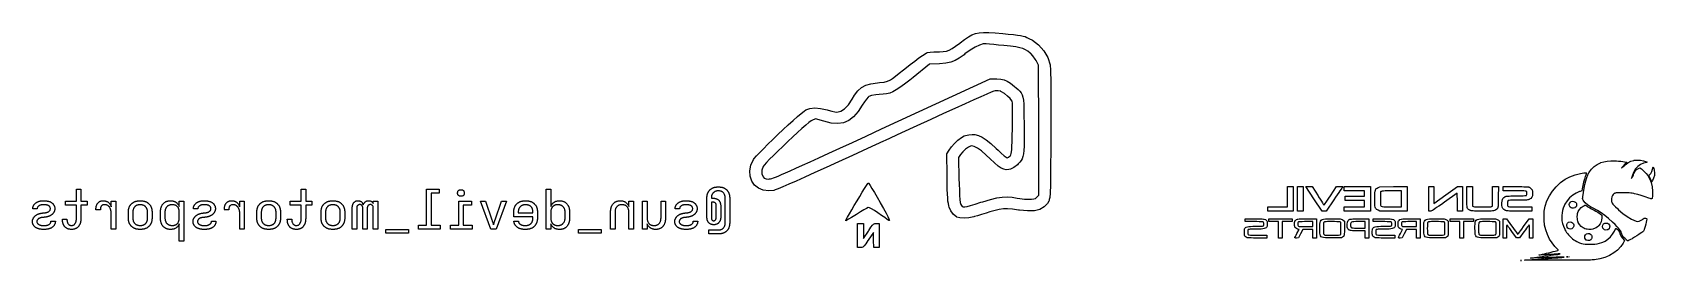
# Model space of a CAD drawing. Extents: x 68 to 195, y -125 to -108.
import ezdxf

# ---------------------------------------------------------------- set-up
doc = ezdxf.new("R2010")
doc.units = 0
doc.layers.add('BLACK', color=7, linetype='CONTINUOUS')

msp = doc.modelspace()

# ---------------------------------------------------------------- linework, layer by layer
at = {"layer": 'BLACK', "linetype": 'CONTINUOUS'}
for p, q in [((141.037, -108.109), (141.337, -107.905)), ((141.337, -107.905), (141.614, -107.753)), ((141.614, -107.753), (141.89, -107.647)), ((141.89, -107.647), (142.188, -107.584)), ((142.188, -107.584), (142.531, -107.557)), ((142.531, -107.557), (142.941, -107.562)), ((142.941, -107.562), (143.44, -107.595)), ((143.44, -107.595), (144.051, -107.649)), ((144.051, -107.649), (144.459, -107.688)), ((144.459, -107.688), (144.872, -107.73)), ((144.872, -107.73), (145.189, -107.767)), ((145.189, -107.767), (145.431, -107.804)), ((145.431, -107.804), (145.62, -107.843)), ((145.62, -107.843), (145.778, -107.89)), ((145.778, -107.89), (145.927, -107.948)), ((145.927, -107.948), (146.088, -108.022)), ((146.088, -108.022), (146.351, -108.163)), ((137.73, -109.364), (137.937, -109.225)), ((137.937, -109.225), (138.058, -109.158)), ((138.058, -109.158), (138.128, -109.139)), ((138.128, -109.139), (138.35, -109.105)), ((138.35, -109.105), (138.642, -109.08)), ((138.642, -109.08), (138.958, -109.07)), ((138.958, -109.07), (139.075, -109.069)), ((139.075, -109.069), (139.373, -109.057)), ((139.373, -109.057), (139.616, -109.022)), ((139.616, -109.022), (139.834, -108.95)), ((139.834, -108.95), (140.061, -108.829)), ((140.061, -108.829), (140.327, -108.647)), ((140.327, -108.647), (140.665, -108.39)), ((140.996, -109.308), (140.625, -109.581)), ((140.665, -108.39), (140.693, -108.369)), ((140.693, -108.369), (141.037, -108.109)), ((141.072, -109.247), (140.996, -109.308)), ((141.474, -108.948), (141.072, -109.247)), ((141.862, -108.71), (141.474, -108.948)), ((142.213, -108.545), (141.862, -108.71)), ((142.505, -108.464), (142.213, -108.545)), ((142.59, -108.458), (142.505, -108.464)), ((142.733, -108.465), (142.59, -108.458)), ((142.985, -108.484), (142.733, -108.465)), ((143.32, -108.512), (142.985, -108.484)), ((143.711, -108.548), (143.32, -108.512)), ((144.129, -108.589), (143.711, -108.548)), ((144.645, -108.644), (144.129, -108.589)), ((145.048, -108.697), (144.645, -108.644)), ((145.362, -108.755), (145.048, -108.697)), ((145.608, -108.825), (145.362, -108.755)), ((145.812, -108.914), (145.608, -108.825)), ((145.994, -109.029), (145.812, -108.914)), ((146.178, -109.176), (145.994, -109.029)), ((146.222, -109.214), (146.178, -109.176)), ((146.398, -109.403), (146.222, -109.214)), ((146.351, -108.163), (146.843, -108.534)), ((146.843, -108.534), (147.249, -108.994)), ((147.249, -108.994), (147.553, -109.524)), ((135.916, -110.761), (136.255, -110.496)), ((136.255, -110.496), (136.616, -110.209)), ((136.616, -110.209), (136.78, -110.078)), ((136.78, -110.078), (137.133, -109.804)), ((138.295, -110.053), (137.008, -111.085)), ((137.133, -109.804), (137.455, -109.561)), ((137.455, -109.561), (137.73, -109.364)), ((139.079, -110.011), (138.295, -110.053)), ((139.56, -109.97), (139.079, -110.011)), ((139.95, -109.896), (139.56, -109.97)), ((140.291, -109.772), (139.95, -109.896)), ((140.625, -109.581), (140.291, -109.772)), ((146.572, -109.645), (146.398, -109.403)), ((146.647, -109.773), (146.572, -109.645)), ((146.829, -110.117), (146.647, -109.773)), ((146.848, -115.216), (146.829, -110.117)), ((147.553, -109.524), (147.741, -110.104)), ((147.741, -110.104), (147.753, -110.196)), ((147.753, -110.196), (147.767, -110.423)), ((147.767, -110.423), (147.778, -110.769)), ((132.666, -112.13), (132.954, -111.871)), ((132.954, -111.871), (133.289, -111.694)), ((133.289, -111.694), (133.701, -111.58)), ((133.701, -111.58), (134.216, -111.513)), ((134.216, -111.513), (134.375, -111.498)), ((134.375, -111.498), (134.737, -111.451)), ((134.535, -115.13), (143.036, -111.203)), ((134.737, -111.451), (134.997, -111.39)), ((134.997, -111.39), (135.178, -111.312)), ((135.178, -111.312), (135.219, -111.286)), ((135.219, -111.286), (135.379, -111.171)), ((135.379, -111.171), (135.618, -110.991)), ((135.618, -110.991), (135.916, -110.761)), ((135.975, -111.88), (135.681, -112.074)), ((136.323, -111.624), (135.975, -111.88)), ((136.746, -111.294), (136.323, -111.624)), ((137.008, -111.085), (136.746, -111.294)), ((143.036, -111.203), (143.544, -111.207)), ((143.544, -111.207), (143.568, -111.207)), ((143.568, -111.207), (143.878, -111.224)), ((143.878, -111.224), (144.136, -111.276)), ((144.136, -111.276), (144.378, -111.378)), ((144.378, -111.378), (144.641, -111.546)), ((144.641, -111.546), (144.963, -111.795)), ((144.963, -111.795), (145.082, -111.892)), ((145.082, -111.892), (145.248, -112.03)), ((147.778, -110.769), (147.788, -111.235)), ((147.788, -111.235), (147.794, -111.826)), ((147.794, -111.826), (147.798, -112.542)), ((131.932, -113.231), (132.218, -112.793)), ((132.218, -112.793), (132.399, -112.49)), ((132.399, -112.49), (132.666, -112.13)), ((133.181, -113.012), (133.014, -113.273)), ((133.346, -112.787), (133.181, -113.012)), ((133.486, -112.631), (133.346, -112.787)), ((133.538, -112.589), (133.486, -112.631)), ((133.749, -112.512), (133.538, -112.589)), ((134.09, -112.457), (133.749, -112.512)), ((134.351, -112.436), (134.09, -112.457)), ((134.662, -112.412), (134.351, -112.436)), ((134.931, -112.373), (134.662, -112.412)), ((135.178, -112.31), (134.931, -112.373)), ((135.421, -112.214), (135.178, -112.31)), ((135.681, -112.074), (135.421, -112.214)), ((141.074, -113.156), (140.285, -113.513)), ((141.754, -112.851), (141.074, -113.156)), ((142.324, -112.598), (141.754, -112.851)), ((142.781, -112.398), (142.324, -112.598)), ((143.122, -112.253), (142.781, -112.398)), ((143.345, -112.164), (143.122, -112.253)), ((143.448, -112.132), (143.345, -112.164)), ((143.681, -112.132), (143.448, -112.132)), ((143.873, -112.179), (143.681, -112.132)), ((143.89, -112.187), (143.873, -112.179)), ((144.159, -112.353), (143.89, -112.187)), ((144.413, -112.549), (144.159, -112.353)), ((144.619, -112.746), (144.413, -112.549)), ((144.746, -112.916), (144.619, -112.746)), ((144.761, -112.952), (144.746, -112.916)), ((144.784, -113.096), (144.761, -112.952)), ((144.798, -113.374), (144.784, -113.096)), ((145.248, -112.03), (145.38, -112.157)), ((145.38, -112.157), (145.482, -112.289)), ((145.482, -112.289), (145.558, -112.443)), ((145.558, -112.443), (145.613, -112.634)), ((145.613, -112.634), (145.649, -112.879)), ((145.649, -112.879), (145.672, -113.194)), ((147.798, -112.542), (147.8, -113.387)), ((127.601, -114.461), (127.942, -114.159)), ((127.942, -114.159), (128.231, -113.913)), ((128.231, -113.913), (128.454, -113.736)), ((128.454, -113.736), (128.595, -113.642)), ((128.595, -113.642), (128.916, -113.522)), ((128.916, -113.522), (129.303, -113.473)), ((129.348, -114.333), (129.067, -114.461)), ((129.303, -113.473), (129.745, -113.513)), ((129.994, -114.524), (129.348, -114.333)), ((129.745, -113.513), (130.268, -113.639)), ((130.268, -113.639), (130.356, -113.665)), ((130.356, -113.665), (130.636, -113.738)), ((130.636, -113.738), (130.874, -113.789)), ((130.874, -113.789), (131.029, -113.809)), ((131.029, -113.809), (131.328, -113.744)), ((131.328, -113.744), (131.633, -113.55)), ((131.633, -113.55), (131.932, -113.231)), ((132.332, -114.186), (131.96, -114.475)), ((132.686, -113.774), (132.332, -114.186)), ((133.014, -113.273), (132.686, -113.774)), ((138.392, -114.376), (137.293, -114.88)), ((139.391, -113.92), (138.392, -114.376)), ((140.285, -113.513), (139.391, -113.92)), ((144.789, -114.985), (144.801, -114.32)), ((144.804, -113.782), (144.798, -113.374)), ((144.801, -114.32), (144.804, -113.782)), ((145.672, -113.194), (145.685, -113.595)), ((145.685, -113.595), (145.693, -114.1)), ((145.693, -114.1), (145.7, -114.723)), ((147.799, -114.362), (147.796, -115.47)), ((147.8, -113.387), (147.799, -114.362)), ((126.003, -115.953), (126.409, -115.565)), ((126.409, -115.565), (126.82, -115.177)), ((126.82, -115.177), (127.222, -114.805)), ((127.222, -114.805), (127.601, -114.461)), ((127.941, -115.41), (127.566, -115.757)), ((128.288, -115.096), (127.941, -115.41)), ((128.591, -114.831), (128.288, -115.096)), ((128.835, -114.626), (128.591, -114.831)), ((129.008, -114.496), (128.835, -114.626)), ((129.067, -114.461), (129.008, -114.496)), ((130.587, -114.665), (129.994, -114.524)), ((131.103, -114.708), (130.587, -114.665)), ((131.555, -114.647), (131.103, -114.708)), ((131.96, -114.475), (131.555, -114.647)), ((132.242, -116.189), (133.33, -115.687)), ((133.33, -115.687), (134.535, -115.13)), ((136.095, -115.431), (134.801, -116.028)), ((137.293, -114.88), (136.095, -115.431)), ((140.788, -115.795), (141.013, -115.663)), ((141.013, -115.663), (141.111, -115.631)), ((141.111, -115.631), (141.364, -115.58)), ((141.364, -115.58), (141.629, -115.56)), ((141.629, -115.56), (141.856, -115.574)), ((141.856, -115.574), (142.139, -115.641)), ((142.139, -115.641), (142.428, -115.773)), ((144.76, -116.135), (144.772, -115.683)), ((144.772, -115.683), (144.786, -115.111)), ((144.786, -115.111), (144.789, -114.985)), ((145.7, -114.723), (145.701, -114.873)), ((145.701, -114.873), (145.707, -115.521)), ((145.707, -115.521), (145.706, -116.052)), ((146.866, -120.314), (146.848, -115.216)), ((147.796, -115.47), (147.793, -116.218)), ((124.961, -116.991), (125.265, -116.68)), ((125.265, -116.68), (125.617, -116.33)), ((125.617, -116.33), (126.003, -115.953)), ((126.409, -116.861), (126.062, -117.204)), ((126.785, -116.496), (126.409, -116.861)), ((127.176, -116.123), (126.785, -116.496)), ((127.566, -115.757), (127.176, -116.123)), ((130.39, -117.042), (131.264, -116.64)), ((131.264, -116.64), (132.242, -116.189)), ((133.417, -116.667), (132.245, -117.206)), ((134.677, -116.086), (133.417, -116.667)), ((134.801, -116.028), (134.677, -116.086)), ((139.654, -117.088), (139.831, -116.785)), ((139.831, -116.785), (140.009, -116.535)), ((140.009, -116.535), (140.251, -116.264)), ((140.251, -116.264), (140.522, -116.006)), ((140.522, -116.006), (140.788, -115.795)), ((140.91, -116.921), (140.729, -117.128)), ((141.123, -116.725), (140.91, -116.921)), ((141.336, -116.565), (141.123, -116.725)), ((141.515, -116.468), (141.336, -116.565)), ((141.592, -116.45), (141.515, -116.468)), ((141.79, -116.494), (141.592, -116.45)), ((142.042, -116.627), (141.79, -116.494)), ((142.354, -116.856), (142.042, -116.627)), ((142.735, -117.185), (142.354, -116.856)), ((142.428, -115.773), (142.741, -115.98)), ((142.741, -115.98), (143.098, -116.274)), ((143.098, -116.274), (143.516, -116.666)), ((143.516, -116.666), (143.66, -116.805)), ((143.66, -116.805), (143.914, -117.04)), ((144.691, -117.059), (144.713, -116.929)), ((144.713, -116.929), (144.731, -116.742)), ((144.731, -116.742), (144.746, -116.482)), ((144.746, -116.482), (144.76, -116.135)), ((145.68, -116.822), (145.651, -117.09)), ((145.698, -116.481), (145.68, -116.822)), ((145.706, -116.052), (145.698, -116.481)), ((147.793, -116.218), (147.79, -117.062)), ((124.2, -118.427), (124.288, -117.982)), ((124.288, -117.982), (124.498, -117.522)), ((124.498, -117.522), (124.556, -117.441)), ((124.556, -117.441), (124.72, -117.249)), ((124.72, -117.249), (124.961, -116.991)), ((125.249, -118.089), (125.146, -118.365)), ((125.337, -117.969), (125.249, -118.089)), ((125.511, -117.772), (125.337, -117.969)), ((125.758, -117.513), (125.511, -117.772)), ((126.062, -117.204), (125.758, -117.513)), ((127.375, -118.413), (127.818, -118.215)), ((127.818, -118.215), (128.335, -117.981)), ((128.335, -117.981), (128.932, -117.71)), ((128.932, -117.71), (129.615, -117.398)), ((130.181, -118.151), (129.294, -118.554)), ((129.615, -117.398), (130.39, -117.042)), ((131.166, -117.701), (130.181, -118.151)), ((132.245, -117.206), (131.166, -117.701)), ((139.67, -118.75), (139.654, -117.088)), ((140.729, -117.128), (140.551, -117.365)), ((140.551, -117.365), (140.598, -119.048)), ((143.032, -117.466), (142.735, -117.185)), ((143.387, -117.8), (143.032, -117.466)), ((143.672, -118.043), (143.387, -117.8)), ((143.907, -118.206), (143.672, -118.043)), ((144.112, -118.297), (143.907, -118.206)), ((143.914, -117.04), (144.131, -117.228)), ((144.131, -117.228), (144.291, -117.353)), ((144.291, -117.353), (144.374, -117.399)), ((144.374, -117.399), (144.487, -117.351)), ((144.487, -117.351), (144.612, -117.234)), ((144.612, -117.234), (144.628, -117.212)), ((144.628, -117.212), (144.663, -117.148)), ((144.905, -118.16), (144.63, -118.279)), ((144.663, -117.148), (144.691, -117.059)), ((145.182, -117.939), (144.905, -118.16)), ((145.248, -117.873), (145.182, -117.939)), ((145.369, -117.742), (145.248, -117.873)), ((145.468, -117.612), (145.369, -117.742)), ((145.547, -117.471), (145.468, -117.612)), ((145.607, -117.302), (145.547, -117.471)), ((145.651, -117.09), (145.607, -117.302)), ((147.786, -117.788), (147.782, -118.405)), ((147.79, -117.062), (147.786, -117.788)), ((190.192, -118.282), (190.399, -118.086)), ((190.399, -118.086), (190.633, -117.918)), ((190.633, -117.918), (190.882, -117.789)), ((190.882, -117.789), (190.925, -117.771)), ((190.925, -117.771), (191.155, -117.698)), ((191.155, -117.698), (191.408, -117.652)), ((191.408, -117.652), (191.695, -117.63)), ((191.695, -117.63), (192.023, -117.632)), ((192.023, -117.632), (192.135, -117.637)), ((192.135, -117.637), (192.31, -117.65)), ((192.31, -117.65), (192.483, -117.668)), ((192.483, -117.668), (192.644, -117.688)), ((192.562, -118.153), (192.543, -118.191)), ((192.543, -118.191), (192.549, -118.187)), ((192.549, -118.187), (192.587, -118.154)), ((192.611, -118.09), (192.562, -118.153)), ((192.587, -118.154), (192.651, -118.094)), ((192.68, -118.014), (192.611, -118.09)), ((192.644, -117.688), (192.781, -117.71)), ((192.651, -118.094), (192.733, -118.015)), ((192.756, -117.938), (192.68, -118.014)), ((192.733, -118.015), (192.816, -117.939)), ((192.829, -117.874), (192.756, -117.938)), ((192.781, -117.71), (192.885, -117.732)), ((192.816, -117.939), (193.031, -117.784)), ((192.831, -117.872), (192.829, -117.874)), ((192.898, -117.815), (192.831, -117.872)), ((192.885, -117.732), (192.943, -117.753)), ((192.938, -117.772), (192.898, -117.815)), ((192.943, -117.753), (192.938, -117.772)), ((193.031, -117.784), (193.261, -117.666)), ((193.261, -117.666), (193.491, -117.593)), ((193.491, -117.593), (193.54, -117.584)), ((193.54, -117.584), (193.766, -117.568)), ((193.808, -118.077), (193.633, -118.269)), ((193.72, -118.32), (193.859, -118.229)), ((193.766, -117.568), (194.012, -117.585)), ((194.018, -117.925), (193.808, -118.077)), ((193.859, -118.229), (193.971, -118.178)), ((193.971, -118.178), (194.094, -118.263)), ((194.012, -117.585), (194.262, -117.632)), ((194.257, -117.818), (194.018, -117.925)), ((194.399, -117.78), (194.257, -117.818)), ((194.262, -117.632), (194.496, -117.707)), ((194.495, -117.759), (194.399, -117.78)), ((194.542, -117.745), (194.495, -117.759)), ((194.496, -117.707), (194.518, -117.717)), ((194.518, -117.717), (194.547, -117.732)), ((194.547, -117.732), (194.542, -117.745)), ((194.973, -118.287), (195.009, -118.114)), ((195.009, -118.114), (195.059, -118.227)), ((195.059, -118.227), (195.104, -118.368)), ((124.224, -118.843), (124.2, -118.427)), ((124.351, -119.217), (124.224, -118.843)), ((124.571, -119.533), (124.351, -119.217)), ((125.146, -118.365), (125.137, -118.656)), ((125.137, -118.656), (125.25, -118.898)), ((125.25, -118.898), (125.339, -118.985)), ((125.339, -118.985), (125.482, -119.043)), ((125.482, -119.043), (125.707, -119.058)), ((125.707, -119.058), (125.754, -119.055)), ((125.754, -119.055), (125.827, -119.041)), ((125.827, -119.041), (125.925, -119.013)), ((125.925, -119.013), (126.053, -118.97)), ((126.053, -118.97), (126.219, -118.907)), ((126.219, -118.907), (126.428, -118.823)), ((126.428, -118.823), (126.686, -118.714)), ((126.686, -118.714), (127, -118.578)), ((127.252, -119.471), (126.787, -119.674)), ((127, -118.578), (127.375, -118.413)), ((127.826, -119.216), (127.252, -119.471)), ((128.508, -118.909), (127.826, -119.216)), ((129.294, -118.554), (128.508, -118.909)), ((133.35, -119.57), (133.451, -119.418)), ((133.451, -119.418), (133.497, -119.365)), ((133.497, -119.365), (133.536, -119.413)), ((133.536, -119.413), (133.635, -119.564)), ((139.678, -119.357), (139.67, -118.75)), ((139.687, -119.846), (139.678, -119.357)), ((140.598, -119.048), (140.609, -119.429)), ((140.609, -119.429), (140.628, -119.95)), ((144.306, -118.328), (144.112, -118.297)), ((144.51, -118.307), (144.306, -118.328)), ((144.63, -118.279), (144.51, -118.307)), ((147.772, -119.353), (147.766, -119.702)), ((147.778, -118.924), (147.772, -119.353)), ((147.782, -118.405), (147.778, -118.924)), ((187.429, -119.636), (187.757, -119.334)), ((187.757, -119.334), (188.113, -119.081)), ((188.113, -119.081), (188.496, -118.877)), ((188.496, -118.877), (188.903, -118.722)), ((188.903, -118.722), (189.332, -118.62)), ((189.332, -118.62), (189.448, -118.601)), ((189.448, -118.601), (189.583, -118.585)), ((189.564, -119.306), (189.506, -119.572)), ((189.63, -119.062), (189.564, -119.306)), ((189.583, -118.585), (189.692, -118.578)), ((189.608, -119.787), (189.674, -119.478)), ((189.694, -118.869), (189.63, -119.062)), ((189.674, -119.478), (189.747, -119.193)), ((189.692, -118.578), (189.763, -118.582)), ((189.734, -118.758), (189.694, -118.869)), ((189.767, -118.667), (189.734, -118.758)), ((189.747, -119.193), (189.824, -118.94)), ((189.763, -118.582), (189.789, -118.595)), ((189.786, -118.609), (189.767, -118.667)), ((189.789, -118.595), (189.786, -118.609)), ((189.824, -118.94), (189.904, -118.728)), ((189.904, -118.728), (189.983, -118.563)), ((189.983, -118.563), (190.025, -118.495)), ((190.025, -118.495), (190.192, -118.282)), ((193.309, -118.983), (193.287, -119.011)), ((193.287, -119.011), (193.292, -119.012)), ((193.292, -119.012), (193.335, -118.975)), ((193.343, -118.923), (193.309, -118.983)), ((193.335, -118.975), (193.356, -118.954)), ((193.379, -118.832), (193.343, -118.923)), ((193.356, -118.954), (193.415, -118.857)), ((193.401, -118.76), (193.379, -118.832)), ((193.496, -118.498), (193.401, -118.76)), ((193.415, -118.857), (193.468, -118.72)), ((193.468, -118.72), (193.504, -118.621)), ((193.633, -118.269), (193.496, -118.498)), ((193.504, -118.621), (193.599, -118.454)), ((193.599, -118.454), (193.72, -118.32)), ((194.094, -118.263), (194.179, -118.329)), ((194.179, -118.329), (194.323, -118.462)), ((194.323, -118.462), (194.464, -118.618)), ((194.464, -118.618), (194.59, -118.78)), ((194.59, -118.78), (194.682, -118.929)), ((194.664, -118.781), (194.671, -118.753)), ((194.695, -118.842), (194.664, -118.781)), ((194.671, -118.753), (194.739, -118.72)), ((194.682, -118.929), (194.731, -119.028)), ((194.706, -118.858), (194.695, -118.842)), ((194.753, -118.937), (194.706, -118.858)), ((194.731, -119.028), (194.85, -119.34)), ((194.739, -118.72), (194.837, -118.624)), ((194.803, -119.043), (194.753, -118.937)), ((194.834, -119.122), (194.803, -119.043)), ((194.896, -119.291), (194.834, -119.122)), ((194.837, -118.624), (194.916, -118.478)), ((194.85, -119.34), (194.931, -119.674)), ((194.968, -119.176), (194.896, -119.291)), ((194.916, -118.478), (194.973, -118.287)), ((195.057, -118.991), (194.968, -119.176)), ((195.111, -118.784), (195.057, -118.991)), ((195.104, -118.368), (195.127, -118.571)), ((195.127, -118.571), (195.111, -118.784)), ((68.5047, -120.803), (68.5352, -120.795)), ((68.5352, -120.795), (68.5659, -120.788)), ((68.5659, -120.788), (68.5967, -120.782)), ((68.5967, -120.782), (68.6276, -120.777)), ((68.6276, -120.777), (68.6587, -120.773)), ((68.6587, -120.773), (68.671, -120.772)), ((68.671, -120.772), (68.702, -120.769)), ((68.702, -120.769), (68.7332, -120.767)), ((68.7332, -120.767), (68.7644, -120.765)), ((68.7644, -120.765), (68.7957, -120.764)), ((68.7957, -120.764), (68.8271, -120.763)), ((68.8271, -120.763), (68.8587, -120.763)), ((68.8587, -120.763), (68.8709, -120.763)), ((68.8709, -120.763), (68.9014, -120.763)), ((68.9014, -120.763), (68.932, -120.764)), ((68.932, -120.764), (68.9626, -120.766)), ((68.9626, -120.766), (68.9934, -120.768)), ((68.9934, -120.768), (69.0242, -120.77)), ((69.0242, -120.77), (69.0551, -120.773)), ((69.0551, -120.773), (69.0674, -120.775)), ((69.0674, -120.775), (69.0982, -120.779)), ((69.0982, -120.779), (69.1287, -120.784)), ((69.1287, -120.784), (69.1591, -120.789)), ((69.1591, -120.789), (69.1893, -120.796)), ((69.1893, -120.796), (69.2194, -120.803)), ((70.5535, -121.097), (70.5535, -120.786)), ((70.5535, -120.786), (71.4144, -120.786)), ((71.4144, -120.786), (71.4144, -119.848)), ((71.4144, -119.848), (71.7647, -119.848)), ((71.7647, -119.848), (71.7647, -120.786)), ((71.7647, -120.786), (72.2542, -120.786)), ((72.2542, -120.786), (72.2542, -121.097)), ((73.2596, -120.813), (73.2899, -120.8)), ((73.2899, -120.8), (73.3213, -120.79)), ((73.3213, -120.79), (73.354, -120.782)), ((73.354, -120.782), (73.3651, -120.779)), ((73.3651, -120.779), (73.3983, -120.773)), ((73.3983, -120.773), (73.4316, -120.769)), ((73.4316, -120.769), (73.4648, -120.765)), ((73.4648, -120.765), (73.498, -120.763)), ((73.498, -120.763), (73.5313, -120.763)), ((73.5313, -120.763), (73.5445, -120.763)), ((73.5445, -120.763), (73.5774, -120.764)), ((73.5774, -120.764), (73.6101, -120.767)), ((73.6101, -120.767), (73.6428, -120.772)), ((73.6428, -120.772), (73.6753, -120.778)), ((73.6753, -120.778), (73.7078, -120.786)), ((73.7078, -120.786), (73.7401, -120.796)), ((73.7401, -120.796), (73.753, -120.801)), ((74.1519, -121.251), (74.1519, -120.786)), ((74.1519, -120.786), (74.5022, -120.786)), ((74.5022, -120.786), (74.5022, -122.99)), ((76.0779, -120.804), (76.1078, -120.796)), ((76.1078, -120.796), (76.1382, -120.789)), ((76.1382, -120.789), (76.1691, -120.784)), ((76.1691, -120.784), (76.2002, -120.779)), ((76.2002, -120.779), (76.2313, -120.774)), ((76.2313, -120.774), (76.2622, -120.771)), ((76.2622, -120.771), (76.2931, -120.768)), ((76.2931, -120.768), (76.324, -120.765)), ((76.324, -120.765), (76.3547, -120.764)), ((76.3547, -120.764), (76.3854, -120.763)), ((76.3854, -120.763), (76.416, -120.763)), ((76.416, -120.763), (76.4467, -120.763)), ((76.4467, -120.763), (76.4774, -120.764)), ((76.4774, -120.764), (76.5081, -120.765)), ((76.5081, -120.765), (76.539, -120.768)), ((76.539, -120.768), (76.5699, -120.771)), ((76.5699, -120.771), (76.6008, -120.774)), ((76.6008, -120.774), (76.6319, -120.779)), ((76.6319, -120.779), (76.663, -120.784)), ((76.663, -120.784), (76.6939, -120.789)), ((76.6939, -120.789), (76.7243, -120.796)), ((76.7243, -120.796), (76.7543, -120.804)), ((78.5002, -120.807), (78.5341, -120.797)), ((78.5341, -120.797), (78.5688, -120.788)), ((78.5688, -120.788), (78.5968, -120.782)), ((78.5968, -120.782), (78.632, -120.776)), ((78.632, -120.776), (78.6677, -120.771)), ((78.6677, -120.771), (78.7036, -120.767)), ((78.7036, -120.767), (78.74, -120.764)), ((78.74, -120.764), (78.7693, -120.763)), ((78.7693, -120.763), (78.7989, -120.763)), ((78.7989, -120.763), (78.8121, -120.763)), ((78.8121, -120.763), (78.8451, -120.764)), ((78.8451, -120.764), (78.8783, -120.766)), ((78.8783, -120.766), (78.9116, -120.769)), ((78.9116, -120.769), (78.945, -120.774)), ((78.945, -120.774), (78.9785, -120.78)), ((78.9785, -120.78), (79.0121, -120.787)), ((79.0121, -120.787), (79.0254, -120.79)), ((79.0254, -120.79), (79.0581, -120.799)), ((79.0581, -120.799), (79.0901, -120.81)), ((79.4781, -121.22), (79.4781, -120.786)), ((79.4781, -120.786), (79.8284, -120.786)), ((79.8284, -120.786), (79.8284, -123.928)), ((81.093, -120.803), (81.1235, -120.795)), ((81.1235, -120.795), (81.1542, -120.788)), ((81.1542, -120.788), (81.1849, -120.782)), ((81.1849, -120.782), (81.2159, -120.777)), ((81.2159, -120.777), (81.2469, -120.773)), ((81.2469, -120.773), (81.2593, -120.772)), ((81.2593, -120.772), (81.2903, -120.769)), ((81.2903, -120.769), (81.3214, -120.767)), ((81.3214, -120.767), (81.3526, -120.765)), ((81.3526, -120.765), (81.384, -120.764)), ((81.384, -120.764), (81.4154, -120.763)), ((81.4154, -120.763), (81.447, -120.763)), ((81.447, -120.763), (81.4592, -120.763)), ((81.4592, -120.763), (81.4897, -120.763)), ((81.4897, -120.763), (81.5203, -120.764)), ((81.5203, -120.764), (81.5509, -120.766)), ((81.5509, -120.766), (81.5817, -120.768)), ((81.5817, -120.768), (81.6125, -120.77)), ((81.6125, -120.77), (81.6433, -120.773)), ((81.6433, -120.773), (81.6557, -120.775)), ((81.6557, -120.775), (81.6864, -120.779)), ((81.6864, -120.779), (81.717, -120.784)), ((81.717, -120.784), (81.7474, -120.789)), ((81.7474, -120.789), (81.7776, -120.796)), ((81.7776, -120.796), (81.8077, -120.803)), ((83.3302, -120.813), (83.3605, -120.8)), ((83.3605, -120.8), (83.3919, -120.79)), ((83.3919, -120.79), (83.4246, -120.782)), ((83.4246, -120.782), (83.4357, -120.779)), ((83.4357, -120.779), (83.4689, -120.773)), ((83.4689, -120.773), (83.5022, -120.769)), ((83.5022, -120.769), (83.5354, -120.765)), ((83.5354, -120.765), (83.5687, -120.763)), ((83.5687, -120.763), (83.6019, -120.763)), ((83.6019, -120.763), (83.6151, -120.763)), ((83.6151, -120.763), (83.648, -120.764)), ((83.648, -120.764), (83.6807, -120.767)), ((83.6807, -120.767), (83.7134, -120.772)), ((83.7134, -120.772), (83.746, -120.778)), ((83.746, -120.778), (83.7784, -120.786)), ((83.7784, -120.786), (83.8107, -120.796)), ((83.8107, -120.796), (83.8236, -120.801)), ((84.2225, -121.251), (84.2225, -120.786)), ((84.2225, -120.786), (84.5728, -120.786)), ((84.5728, -120.786), (84.5728, -122.99)), ((86.1485, -120.804), (86.1784, -120.796)), ((86.1784, -120.796), (86.2088, -120.789)), ((86.2088, -120.789), (86.2397, -120.784)), ((86.2397, -120.784), (86.2708, -120.779)), ((86.2708, -120.779), (86.3019, -120.774)), ((86.3019, -120.774), (86.3329, -120.771)), ((86.3329, -120.771), (86.3638, -120.768)), ((86.3638, -120.768), (86.3946, -120.765)), ((86.3946, -120.765), (86.4254, -120.764)), ((86.4254, -120.764), (86.456, -120.763)), ((86.456, -120.763), (86.4867, -120.763)), ((86.4867, -120.763), (86.5173, -120.763)), ((86.5173, -120.763), (86.548, -120.764)), ((86.548, -120.764), (86.5788, -120.765)), ((86.5788, -120.765), (86.6096, -120.768)), ((86.6096, -120.768), (86.6405, -120.771)), ((86.6405, -120.771), (86.6715, -120.774)), ((86.6715, -120.774), (86.7025, -120.779)), ((86.7025, -120.779), (86.7336, -120.784)), ((86.7336, -120.784), (86.7645, -120.789)), ((86.7645, -120.789), (86.795, -120.796)), ((86.795, -120.796), (86.825, -120.804)), ((88.1771, -121.097), (88.1771, -120.786)), ((88.1771, -120.786), (89.038, -120.786)), ((89.038, -120.786), (89.038, -119.848)), ((89.038, -119.848), (89.3883, -119.848)), ((89.3883, -119.848), (89.3883, -120.786)), ((89.3883, -120.786), (89.8777, -120.786)), ((89.8777, -120.786), (89.8777, -121.097)), ((91.1838, -120.804), (91.2137, -120.796)), ((91.2137, -120.796), (91.2442, -120.789)), ((91.2442, -120.789), (91.2751, -120.784)), ((91.2751, -120.784), (91.3062, -120.779)), ((91.3062, -120.779), (91.3372, -120.774)), ((91.3372, -120.774), (91.3682, -120.771)), ((91.3682, -120.771), (91.3991, -120.768)), ((91.3991, -120.768), (91.4299, -120.765)), ((91.4299, -120.765), (91.4607, -120.764)), ((91.4607, -120.764), (91.4914, -120.763)), ((91.4914, -120.763), (91.522, -120.763)), ((91.522, -120.763), (91.5526, -120.763)), ((91.5526, -120.763), (91.5833, -120.764)), ((91.5833, -120.764), (91.6141, -120.765)), ((91.6141, -120.765), (91.6449, -120.768)), ((91.6449, -120.768), (91.6758, -120.771)), ((91.6758, -120.771), (91.7068, -120.774)), ((91.7068, -120.774), (91.7378, -120.779)), ((91.7378, -120.779), (91.7689, -120.784)), ((91.7689, -120.784), (91.7998, -120.789)), ((91.7998, -120.789), (91.8303, -120.796)), ((91.8303, -120.796), (91.8603, -120.804)), ((93.2957, -120.803), (93.324, -120.791)), ((93.324, -120.791), (93.3538, -120.782)), ((93.3538, -120.782), (93.3712, -120.777)), ((93.3712, -120.777), (93.4019, -120.771)), ((93.4019, -120.771), (93.4328, -120.766)), ((93.4328, -120.766), (93.4639, -120.763)), ((93.4639, -120.763), (93.4952, -120.763)), ((93.4952, -120.763), (93.5121, -120.763)), ((93.5121, -120.763), (93.5418, -120.765)), ((93.5418, -120.765), (93.5718, -120.769)), ((93.5718, -120.769), (93.6019, -120.776)), ((93.6019, -120.776), (93.6322, -120.784)), ((93.6322, -120.784), (93.6494, -120.79)), ((93.6494, -120.79), (93.6781, -120.802)), ((94.1218, -120.805), (94.1499, -120.792)), ((94.1499, -120.792), (94.1789, -120.782)), ((94.1789, -120.782), (94.1958, -120.778)), ((94.1958, -120.778), (94.2257, -120.771)), ((94.2257, -120.771), (94.2561, -120.766)), ((94.2561, -120.766), (94.2869, -120.763)), ((94.2869, -120.763), (94.3181, -120.763)), ((94.3181, -120.763), (94.3403, -120.763)), ((94.3403, -120.763), (94.3696, -120.765)), ((94.3696, -120.765), (94.4023, -120.769)), ((94.4023, -120.769), (94.4346, -120.775)), ((94.4346, -120.775), (94.452, -120.779)), ((94.452, -120.779), (94.4825, -120.788)), ((94.4825, -120.788), (94.5119, -120.801)), ((94.6896, -120.977), (94.6896, -120.786)), ((94.6896, -120.786), (95.0398, -120.786)), ((95.0398, -120.786), (95.0398, -122.99)), ((98.8683, -122.679), (98.8683, -119.848)), ((98.8683, -119.848), (99.856, -119.848)), ((99.856, -120.159), (99.2142, -120.159)), ((99.2142, -120.159), (99.2142, -122.679)), ((99.856, -119.848), (99.856, -120.159)), ((101.293, -120.138), (101.296, -120.109)), ((101.293, -120.155), (101.293, -120.138)), ((101.294, -120.185), (101.293, -120.155)), ((101.298, -120.214), (101.294, -120.185)), ((101.296, -120.109), (101.302, -120.08)), ((101.305, -120.243), (101.298, -120.214)), ((101.302, -120.08), (101.31, -120.052)), ((101.31, -120.258), (101.305, -120.243)), ((101.31, -120.052), (101.312, -120.046)), ((101.322, -120.288), (101.31, -120.258)), ((101.312, -120.046), (101.325, -120.016)), ((101.339, -120.315), (101.322, -120.288)), ((101.325, -120.016), (101.343, -119.989)), ((101.36, -120.34), (101.339, -120.315)), ((101.343, -119.989), (101.365, -119.965)), ((101.365, -120.345), (101.36, -120.34)), ((101.365, -119.965), (101.374, -119.956)), ((101.387, -120.364), (101.365, -120.345)), ((101.374, -119.956), (101.398, -119.938)), ((101.386, -122.679), (101.386, -120.786)), ((101.386, -120.786), (102.374, -120.786)), ((101.414, -120.381), (101.387, -120.364)), ((101.398, -119.938), (101.426, -119.923)), ((101.444, -120.394), (101.414, -120.381)), ((101.426, -119.923), (101.453, -119.912)), ((101.453, -120.397), (101.444, -120.394)), ((101.453, -119.912), (101.469, -119.907)), ((101.482, -120.404), (101.453, -120.397)), ((101.469, -119.907), (101.498, -119.9)), ((101.512, -120.408), (101.482, -120.404)), ((101.498, -119.9), (101.528, -119.896)), ((101.542, -120.41), (101.512, -120.408)), ((101.528, -119.896), (101.559, -119.895)), ((101.559, -120.411), (101.542, -120.41)), ((101.559, -119.895), (101.576, -119.895)), ((101.589, -120.41), (101.559, -120.411)), ((101.576, -119.895), (101.606, -119.898)), ((101.619, -120.406), (101.589, -120.41)), ((101.606, -119.898), (101.636, -119.904)), ((101.649, -120.401), (101.619, -120.406)), ((101.636, -119.904), (101.664, -119.912)), ((101.664, -120.397), (101.649, -120.401)), ((101.664, -119.912), (101.674, -119.915)), ((101.695, -120.385), (101.664, -120.397)), ((101.674, -119.915), (101.703, -119.928)), ((101.723, -120.37), (101.695, -120.385)), ((101.703, -119.928), (101.731, -119.946)), ((101.748, -120.349), (101.723, -120.37)), ((101.731, -119.946), (101.753, -119.965)), ((101.753, -120.345), (101.748, -120.349)), ((101.753, -119.965), (101.758, -119.97)), ((101.773, -120.323), (101.753, -120.345)), ((101.758, -119.97), (101.778, -119.995)), ((101.79, -120.296), (101.773, -120.323)), ((101.778, -119.995), (101.794, -120.022)), ((101.803, -120.267), (101.79, -120.296)), ((101.794, -120.022), (101.806, -120.052)), ((101.806, -120.258), (101.803, -120.267)), ((101.806, -120.052), (101.809, -120.064)), ((101.814, -120.227), (101.806, -120.258)), ((101.809, -120.064), (101.816, -120.096)), ((101.818, -120.198), (101.814, -120.227)), ((101.816, -120.096), (101.819, -120.125)), ((101.82, -120.168), (101.818, -120.198)), ((101.819, -120.125), (101.82, -120.155)), ((101.82, -120.155), (101.82, -120.168)), ((102.374, -120.786), (102.374, -121.097)), ((103.908, -122.99), (103.098, -120.786)), ((103.098, -120.786), (103.477, -120.786)), ((103.477, -120.786), (103.983, -122.26)), ((104.237, -122.26), (104.743, -120.786)), ((105.123, -120.786), (104.312, -122.99)), ((104.743, -120.786), (105.123, -120.786)), ((106.29, -120.804), (106.32, -120.796)), ((106.32, -120.796), (106.35, -120.789)), ((106.35, -120.789), (106.381, -120.784)), ((106.381, -120.784), (106.412, -120.779)), ((106.412, -120.779), (106.443, -120.774)), ((106.443, -120.774), (106.474, -120.771)), ((106.474, -120.771), (106.505, -120.768)), ((106.505, -120.768), (106.536, -120.765)), ((106.536, -120.765), (106.567, -120.764)), ((106.567, -120.764), (106.597, -120.763)), ((106.597, -120.763), (106.628, -120.763)), ((106.628, -120.763), (106.659, -120.763)), ((106.659, -120.763), (106.689, -120.764)), ((106.689, -120.764), (106.72, -120.765)), ((106.72, -120.765), (106.751, -120.768)), ((106.751, -120.768), (106.782, -120.771)), ((106.782, -120.771), (106.813, -120.774)), ((106.813, -120.774), (106.844, -120.779)), ((106.844, -120.779), (106.875, -120.784)), ((106.875, -120.784), (106.906, -120.789)), ((106.906, -120.789), (106.936, -120.796)), ((106.936, -120.796), (106.966, -120.804)), ((108.251, -122.097), (108.251, -119.848)), ((108.251, -119.848), (108.601, -119.848)), ((108.601, -119.848), (108.601, -121.22)), ((109.002, -120.805), (109.035, -120.795)), ((109.035, -120.795), (109.068, -120.787)), ((109.068, -120.787), (109.081, -120.784)), ((109.081, -120.784), (109.115, -120.777)), ((109.115, -120.777), (109.148, -120.772)), ((109.148, -120.772), (109.181, -120.768)), ((109.181, -120.768), (109.214, -120.765)), ((109.214, -120.765), (109.247, -120.763)), ((109.247, -120.763), (109.28, -120.763)), ((109.28, -120.763), (109.303, -120.763)), ((109.303, -120.763), (109.332, -120.764)), ((109.332, -120.764), (109.368, -120.766)), ((109.368, -120.766), (109.405, -120.77)), ((109.405, -120.77), (109.44, -120.775)), ((109.44, -120.775), (109.476, -120.781)), ((109.476, -120.781), (109.511, -120.788)), ((109.511, -120.788), (109.525, -120.791)), ((109.525, -120.791), (109.559, -120.801)), ((113.757, -120.811), (113.79, -120.8)), ((113.79, -120.8), (113.825, -120.79)), ((113.825, -120.79), (113.839, -120.787)), ((113.839, -120.787), (113.873, -120.779)), ((113.873, -120.779), (113.908, -120.773)), ((113.908, -120.773), (113.943, -120.769)), ((113.943, -120.769), (113.977, -120.765)), ((113.977, -120.765), (114.012, -120.763)), ((114.012, -120.763), (114.046, -120.763)), ((114.046, -120.763), (114.06, -120.763)), ((114.06, -120.763), (114.094, -120.764)), ((114.094, -120.764), (114.128, -120.766)), ((114.128, -120.766), (114.162, -120.77)), ((114.162, -120.77), (114.195, -120.775)), ((114.195, -120.775), (114.229, -120.781)), ((114.229, -120.781), (114.263, -120.789)), ((114.263, -120.789), (114.276, -120.792)), ((114.276, -120.792), (114.309, -120.802)), ((114.725, -121.212), (114.725, -120.786)), ((114.725, -120.786), (115.076, -120.786)), ((115.076, -120.786), (115.076, -122.99)), ((115.804, -122.99), (115.804, -120.786)), ((115.804, -120.786), (116.154, -120.786)), ((116.154, -120.786), (116.154, -122.095)), ((117.243, -122.095), (117.243, -120.786)), ((117.243, -120.786), (117.593, -120.786)), ((117.593, -120.786), (117.593, -122.094)), ((118.858, -120.803), (118.888, -120.795)), ((118.888, -120.795), (118.919, -120.788)), ((118.919, -120.788), (118.95, -120.782)), ((118.95, -120.782), (118.981, -120.777)), ((118.981, -120.777), (119.012, -120.773)), ((119.012, -120.773), (119.024, -120.772)), ((119.024, -120.772), (119.055, -120.769)), ((119.055, -120.769), (119.086, -120.767)), ((119.086, -120.767), (119.117, -120.765)), ((119.117, -120.765), (119.149, -120.764)), ((119.149, -120.764), (119.18, -120.763)), ((119.18, -120.763), (119.212, -120.763)), ((119.212, -120.763), (119.224, -120.763)), ((119.224, -120.763), (119.254, -120.763)), ((119.254, -120.763), (119.285, -120.764)), ((119.285, -120.764), (119.316, -120.766)), ((119.316, -120.766), (119.346, -120.768)), ((119.346, -120.768), (119.377, -120.77)), ((119.377, -120.77), (119.408, -120.773)), ((119.408, -120.773), (119.421, -120.775)), ((119.421, -120.775), (119.451, -120.779)), ((119.451, -120.779), (119.482, -120.784)), ((119.482, -120.784), (119.512, -120.789)), ((119.512, -120.789), (119.542, -120.796)), ((119.542, -120.796), (119.572, -120.803)), ((120.839, -120.582), (120.84, -120.552)), ((120.839, -120.88), (120.839, -120.582)), ((120.84, -120.552), (120.841, -120.522)), ((120.841, -120.522), (120.842, -120.492)), ((120.842, -120.492), (120.844, -120.462)), ((120.844, -120.462), (120.847, -120.432)), ((120.847, -120.432), (120.851, -120.402)), ((120.851, -120.402), (120.855, -120.371)), ((120.855, -120.371), (120.86, -120.341)), ((120.86, -120.341), (120.866, -120.311)), ((120.866, -120.311), (120.873, -120.281)), ((120.873, -120.281), (120.88, -120.252)), ((120.88, -120.252), (120.889, -120.223)), ((120.889, -120.223), (120.899, -120.194)), ((120.899, -120.194), (120.909, -120.166)), ((120.909, -120.166), (120.921, -120.138)), ((120.921, -120.138), (120.934, -120.111)), ((120.934, -120.111), (120.947, -120.084)), ((120.947, -120.084), (120.962, -120.058)), ((120.962, -120.058), (120.978, -120.032)), ((120.978, -120.032), (120.995, -120.007)), ((120.995, -120.007), (121.013, -119.983)), ((121.013, -119.983), (121.032, -119.96)), ((121.032, -119.96), (121.052, -119.937)), ((121.052, -119.937), (121.074, -119.915)), ((121.074, -119.915), (121.096, -119.893)), ((121.096, -119.893), (121.118, -119.873)), ((121.118, -119.873), (121.141, -119.854)), ((121.141, -119.854), (121.165, -119.835)), ((121.165, -119.835), (121.19, -119.818)), ((121.19, -120.536), (121.189, -120.569)), ((121.189, -120.569), (121.358, -120.569)), ((121.19, -119.818), (121.215, -119.802)), ((121.192, -120.503), (121.19, -120.536)), ((121.194, -120.47), (121.192, -120.503)), ((121.198, -120.438), (121.194, -120.47)), ((121.2, -120.419), (121.198, -120.438)), ((121.206, -120.386), (121.2, -120.419)), ((121.213, -120.355), (121.206, -120.386)), ((121.223, -120.324), (121.213, -120.355)), ((121.215, -119.802), (121.241, -119.786)), ((121.235, -120.294), (121.223, -120.324)), ((121.242, -120.277), (121.235, -120.294)), ((121.241, -119.786), (121.268, -119.772)), ((121.257, -120.248), (121.242, -120.277)), ((121.273, -120.22), (121.257, -120.248)), ((121.268, -119.772), (121.295, -119.759)), ((121.292, -120.193), (121.273, -120.22)), ((121.312, -120.166), (121.292, -120.193)), ((121.295, -119.759), (121.322, -119.746)), ((121.324, -120.151), (121.312, -120.166)), ((121.322, -119.746), (121.35, -119.735)), ((121.347, -120.127), (121.324, -120.151)), ((121.371, -120.104), (121.347, -120.127)), ((121.35, -119.735), (121.378, -119.725)), ((121.358, -120.569), (121.368, -120.569)), ((121.368, -120.569), (121.398, -120.57)), ((121.397, -120.084), (121.371, -120.104)), ((121.378, -119.725), (121.407, -119.717)), ((121.425, -120.065), (121.397, -120.084)), ((121.398, -120.57), (121.428, -120.572)), ((121.407, -119.717), (121.436, -119.709)), ((121.441, -120.055), (121.425, -120.065)), ((121.428, -120.572), (121.458, -120.576)), ((121.436, -119.709), (121.466, -119.702)), ((121.47, -120.04), (121.441, -120.055)), ((121.458, -120.576), (121.487, -120.581)), ((121.466, -119.702), (121.496, -119.697)), ((121.5, -120.027), (121.47, -120.04)), ((121.487, -120.581), (121.517, -120.587)), ((121.496, -119.697), (121.526, -119.693)), ((121.531, -120.016), (121.5, -120.027)), ((121.517, -120.587), (121.541, -120.592)), ((121.526, -119.693), (121.556, -119.689)), ((121.563, -120.007), (121.531, -120.016)), ((121.541, -120.592), (121.569, -120.601)), ((121.556, -119.689), (121.586, -119.686)), ((121.582, -120.003), (121.563, -120.007)), ((121.569, -120.601), (121.601, -120.613)), ((121.615, -119.998), (121.582, -120.003)), ((121.586, -119.686), (121.615, -119.683)), ((121.601, -120.613), (121.632, -120.626)), ((121.615, -119.683), (121.645, -119.681)), ((121.648, -119.993), (121.615, -119.998)), ((121.632, -120.626), (121.662, -120.642)), ((121.645, -119.681), (121.675, -119.679)), ((121.682, -119.99), (121.648, -119.993)), ((121.662, -120.642), (121.691, -120.66)), ((121.675, -119.679), (121.704, -119.678)), ((121.715, -119.989), (121.682, -119.99)), ((121.691, -120.66), (121.718, -120.68)), ((121.704, -119.678), (121.734, -119.678)), ((121.734, -119.989), (121.715, -119.989)), ((121.718, -120.68), (121.741, -120.699)), ((121.734, -119.678), (121.763, -119.678)), ((121.767, -119.989), (121.734, -119.989)), ((121.741, -120.699), (121.762, -120.72)), ((121.762, -120.72), (121.782, -120.743)), ((121.763, -119.678), (121.793, -119.679)), ((121.801, -119.992), (121.767, -119.989)), ((121.782, -120.743), (121.789, -120.751)), ((121.789, -120.751), (121.807, -120.775)), ((121.793, -119.679), (121.823, -119.681)), ((121.834, -119.995), (121.801, -119.992)), ((121.807, -120.775), (121.824, -120.799)), ((121.823, -119.681), (121.853, -119.683)), ((121.824, -120.799), (121.84, -120.825)), ((121.867, -120.001), (121.834, -119.995)), ((121.853, -119.683), (121.882, -119.686)), ((121.886, -120.004), (121.867, -120.001)), ((121.882, -119.686), (121.912, -119.689)), ((121.919, -120.012), (121.886, -120.004)), ((121.912, -119.689), (121.943, -119.693)), ((121.95, -120.021), (121.919, -120.012)), ((121.943, -119.693), (121.973, -119.697)), ((121.981, -120.033), (121.95, -120.021)), ((121.973, -119.697), (122.003, -119.702)), ((122.011, -120.048), (121.981, -120.033)), ((122.003, -119.702), (122.032, -119.709)), ((122.028, -120.057), (122.011, -120.048)), ((122.055, -120.075), (122.028, -120.057)), ((122.032, -119.709), (122.061, -119.717)), ((122.082, -120.094), (122.055, -120.075)), ((122.061, -119.717), (122.09, -119.725)), ((122.107, -120.116), (122.082, -120.094)), ((122.09, -119.725), (122.118, -119.735)), ((122.131, -120.14), (122.107, -120.116)), ((122.118, -119.735), (122.146, -119.746)), ((122.143, -120.155), (122.131, -120.14)), ((122.165, -120.181), (122.143, -120.155)), ((122.146, -119.746), (122.173, -119.759)), ((122.184, -120.209), (122.165, -120.181)), ((122.173, -119.759), (122.201, -119.772)), ((122.202, -120.237), (122.184, -120.209)), ((122.201, -119.772), (122.227, -119.786)), ((122.217, -120.266), (122.202, -120.237)), ((122.226, -120.283), (122.217, -120.266)), ((122.238, -120.313), (122.226, -120.283)), ((122.227, -119.786), (122.253, -119.801)), ((122.249, -120.344), (122.238, -120.313)), ((122.258, -120.376), (122.249, -120.344)), ((122.253, -119.801), (122.278, -119.818)), ((122.265, -120.409), (122.258, -120.376)), ((122.268, -120.428), (122.265, -120.409)), ((122.272, -120.461), (122.268, -120.428)), ((122.275, -120.494), (122.272, -120.461)), ((122.277, -120.528), (122.275, -120.494)), ((122.278, -120.562), (122.277, -120.528)), ((122.278, -119.818), (122.303, -119.835)), ((122.278, -120.581), (122.278, -120.562)), ((122.278, -122.462), (122.278, -120.581)), ((122.303, -119.835), (122.327, -119.853)), ((122.327, -119.853), (122.35, -119.873)), ((122.35, -119.873), (122.373, -119.893)), ((122.373, -119.893), (122.395, -119.915)), ((122.395, -119.915), (122.416, -119.937)), ((122.416, -119.937), (122.436, -119.96)), ((122.436, -119.96), (122.455, -119.983)), ((122.455, -119.983), (122.473, -120.007)), ((122.473, -120.007), (122.49, -120.032)), ((122.49, -120.032), (122.505, -120.057)), ((122.505, -120.057), (122.52, -120.084)), ((122.52, -120.084), (122.534, -120.11)), ((122.534, -120.11), (122.547, -120.138)), ((122.547, -120.138), (122.558, -120.165)), ((122.558, -120.165), (122.569, -120.194)), ((122.569, -120.194), (122.579, -120.222)), ((122.579, -120.222), (122.588, -120.251)), ((122.588, -120.251), (122.595, -120.28)), ((122.595, -120.28), (122.602, -120.31)), ((122.602, -120.31), (122.608, -120.34)), ((122.608, -120.34), (122.613, -120.371)), ((122.613, -120.371), (122.617, -120.401)), ((122.617, -120.401), (122.62, -120.431)), ((122.62, -120.431), (122.623, -120.461)), ((122.623, -120.461), (122.626, -120.491)), ((122.626, -120.491), (122.627, -120.521)), ((122.627, -120.521), (122.628, -120.551)), ((122.628, -120.551), (122.629, -120.581)), ((122.629, -120.581), (122.629, -122.462)), ((124.875, -119.777), (124.571, -119.533)), ((125.254, -119.935), (124.875, -119.777)), ((125.697, -119.992), (125.254, -119.935)), ((126.086, -119.957), (125.697, -119.992)), ((126.201, -119.919), (126.086, -119.957)), ((126.436, -119.824), (126.201, -119.919)), ((126.787, -119.674), (126.436, -119.824)), ((132.392, -121.138), (132.606, -120.779)), ((132.606, -120.779), (132.82, -120.424)), ((132.82, -120.424), (133.023, -120.091)), ((133.023, -120.091), (133.203, -119.8)), ((133.203, -119.8), (133.35, -119.57)), ((133.635, -119.564), (133.781, -119.805)), ((133.781, -119.805), (133.967, -120.118)), ((133.967, -120.118), (134.181, -120.488)), ((134.181, -120.488), (134.416, -120.899)), ((139.699, -120.235), (139.687, -119.846)), ((139.716, -120.542), (139.699, -120.235)), ((139.738, -120.786), (139.716, -120.542)), ((139.766, -120.983), (139.738, -120.786)), ((140.628, -119.95), (140.65, -120.358)), ((140.65, -120.358), (140.675, -120.667)), ((140.675, -120.667), (140.706, -120.892)), ((142.481, -120.836), (143.066, -120.66)), ((143.066, -120.66), (143.562, -120.539)), ((143.562, -120.539), (143.994, -120.47)), ((143.994, -120.47), (144.389, -120.451)), ((144.389, -120.451), (144.772, -120.478)), ((144.772, -120.478), (145.17, -120.548)), ((145.17, -120.548), (145.383, -120.587)), ((145.383, -120.587), (145.741, -120.63)), ((145.741, -120.63), (146.07, -120.647)), ((146.07, -120.647), (146.28, -120.645)), ((146.28, -120.645), (146.464, -120.624)), ((146.464, -120.624), (146.589, -120.574)), ((146.589, -120.574), (146.698, -120.482)), ((146.698, -120.482), (146.866, -120.314)), ((147.631, -120.797), (147.534, -120.972)), ((147.658, -120.736), (147.631, -120.797)), ((147.682, -120.672), (147.658, -120.736)), ((147.703, -120.596), (147.682, -120.672)), ((147.72, -120.499), (147.703, -120.596)), ((147.735, -120.371), (147.72, -120.499)), ((147.739, -120.314), (147.735, -120.371)), ((147.747, -120.202), (147.739, -120.314)), ((147.758, -119.982), (147.747, -120.202)), ((147.766, -119.702), (147.758, -119.982)), ((166.342, -121.233), (166.35, -120.439)), ((166.35, -120.439), (166.357, -119.646)), ((166.357, -119.646), (166.581, -119.646)), ((166.581, -119.646), (166.806, -119.646)), ((166.806, -119.646), (166.806, -120.615)), ((166.806, -120.615), (166.806, -121.584)), ((167.143, -120.615), (167.143, -119.646)), ((167.143, -119.646), (167.368, -119.646)), ((167.143, -121.584), (167.143, -120.615)), ((167.368, -119.646), (167.592, -119.646)), ((167.592, -119.646), (167.592, -120.615)), ((167.592, -120.615), (167.592, -121.584)), ((168.43, -120.614), (167.792, -119.646)), ((167.792, -119.646), (168.037, -119.646)), ((168.037, -119.646), (168.281, -119.646)), ((168.281, -119.646), (168.745, -120.375)), ((169.068, -121.583), (168.43, -120.614)), ((168.745, -120.375), (168.796, -120.456)), ((168.796, -120.456), (168.908, -120.63)), ((168.908, -120.63), (169.008, -120.786)), ((169.008, -120.786), (169.093, -120.917)), ((169.987, -120.693), (169.39, -121.584)), ((169.391, -120.862), (169.485, -120.72)), ((169.485, -120.72), (169.593, -120.556)), ((169.593, -120.556), (169.711, -120.376)), ((169.711, -120.376), (170.185, -119.646)), ((170.123, -120.491), (169.987, -120.693)), ((170.251, -120.3), (170.123, -120.491)), ((170.185, -119.646), (170.437, -119.646)), ((170.367, -120.127), (170.251, -120.3)), ((170.467, -119.978), (170.367, -120.127)), ((170.437, -119.646), (170.689, -119.646)), ((170.548, -119.857), (170.467, -119.978)), ((170.605, -119.772), (170.548, -119.857)), ((170.635, -119.726), (170.605, -119.772)), ((170.637, -119.724), (170.635, -119.726)), ((170.689, -119.646), (170.637, -119.724)), ((170.796, -119.814), (170.796, -119.646)), ((170.796, -119.646), (171.821, -119.646)), ((170.796, -119.983), (170.796, -119.814)), ((171.596, -119.983), (170.796, -119.983)), ((170.88, -120.573), (170.88, -120.404)), ((170.88, -120.404), (171.638, -120.404)), ((170.88, -120.741), (170.88, -120.573)), ((171.638, -120.741), (170.88, -120.741)), ((172.397, -119.983), (171.596, -119.983)), ((171.638, -120.404), (172.397, -120.404)), ((172.397, -120.741), (171.638, -120.741)), ((171.821, -119.646), (172.847, -119.646)), ((172.397, -120.193), (172.397, -119.983)), ((172.397, -120.404), (172.397, -120.193)), ((172.397, -120.994), (172.397, -120.741)), ((172.847, -119.646), (172.847, -120.615)), ((172.847, -120.615), (172.847, -121.584)), ((173.198, -120.486), (173.2, -120.286)), ((173.198, -120.615), (173.198, -120.486)), ((173.199, -120.842), (173.198, -120.615)), ((173.2, -120.286), (173.207, -120.131)), ((173.207, -120.131), (173.219, -120.013)), ((173.219, -120.013), (173.241, -119.926)), ((173.241, -119.926), (173.272, -119.861)), ((173.272, -119.861), (173.316, -119.812)), ((173.316, -119.812), (173.375, -119.77)), ((173.375, -119.77), (173.451, -119.73)), ((173.451, -119.73), (173.591, -119.66)), ((173.591, -119.66), (174.666, -119.651)), ((173.638, -120.325), (173.635, -120.467)), ((173.635, -120.467), (173.635, -120.62)), ((173.635, -120.62), (173.636, -120.772)), ((173.636, -120.772), (173.639, -120.914)), ((173.642, -120.205), (173.638, -120.325)), ((173.648, -120.119), (173.642, -120.205)), ((173.655, -120.077), (173.648, -120.119)), ((173.681, -120.049), (173.655, -120.076)), ((173.655, -120.076), (173.655, -120.077)), ((173.721, -120.027), (173.681, -120.049)), ((173.784, -120.011), (173.721, -120.027)), ((173.874, -119.999), (173.784, -120.011)), ((173.997, -119.991), (173.874, -119.999)), ((174.161, -119.986), (173.997, -119.991)), ((174.37, -119.983), (174.161, -119.986)), ((174.562, -119.983), (174.37, -119.983)), ((175.291, -119.983), (174.562, -119.983)), ((174.666, -119.651), (175.741, -119.642)), ((175.291, -120.615), (175.291, -119.983)), ((175.291, -121.247), (175.291, -120.615)), ((175.741, -119.642), (175.741, -119.983)), ((175.741, -119.983), (175.741, -120.615)), ((175.741, -120.615), (175.741, -121.588)), ((177.427, -120.615), (177.427, -119.646)), ((177.427, -119.646), (177.623, -119.646)), ((177.427, -121.584), (177.427, -120.615)), ((177.623, -119.646), (177.819, -119.646)), ((177.819, -119.646), (177.826, -120.306)), ((177.826, -120.306), (177.834, -120.966)), ((177.834, -120.966), (178.758, -120.306)), ((179.66, -120.179), (178.651, -120.882)), ((178.758, -120.306), (179.683, -119.646)), ((179.668, -120.882), (179.66, -120.179)), ((179.683, -119.646), (179.875, -119.646)), ((179.875, -119.646), (180.068, -119.646)), ((180.068, -119.646), (180.068, -120.615)), ((180.068, -120.615), (180.068, -121.584)), ((180.41, -120.467), (180.402, -119.646)), ((180.402, -119.646), (180.628, -119.646)), ((180.413, -120.719), (180.41, -120.467)), ((180.417, -120.921), (180.413, -120.719)), ((180.628, -119.646), (180.854, -119.646)), ((180.854, -119.646), (180.854, -120.419)), ((180.854, -120.419), (180.854, -121.192)), ((182.428, -120.419), (182.428, -119.646)), ((182.428, -119.646), (182.654, -119.646)), ((182.428, -121.192), (182.428, -120.419)), ((182.654, -119.646), (182.881, -119.646)), ((182.871, -120.593), (182.868, -120.806)), ((182.872, -120.467), (182.871, -120.593)), ((182.881, -119.646), (182.872, -120.467)), ((183.164, -120.927), (183.173, -120.796)), ((183.173, -120.796), (183.196, -120.671)), ((183.196, -120.671), (183.236, -120.581)), ((183.236, -120.581), (183.301, -120.512)), ((183.271, -119.812), (183.271, -119.642)), ((183.271, -119.642), (184.247, -119.651)), ((183.271, -119.983), (183.271, -119.812)), ((184.126, -119.983), (183.271, -119.983)), ((183.301, -120.512), (183.395, -120.452)), ((183.395, -120.452), (183.415, -120.441)), ((183.415, -120.441), (183.452, -120.425)), ((183.452, -120.425), (183.495, -120.413)), ((183.495, -120.413), (183.552, -120.403)), ((183.552, -120.403), (183.628, -120.396)), ((183.631, -120.77), (183.615, -120.806)), ((183.628, -120.396), (183.733, -120.391)), ((183.659, -120.749), (183.631, -120.77)), ((183.68, -120.741), (183.659, -120.749)), ((183.728, -120.733), (183.68, -120.741)), ((183.823, -120.726), (183.728, -120.733)), ((183.733, -120.391), (183.871, -120.387)), ((183.958, -120.721), (183.823, -120.726)), ((183.871, -120.387), (184.052, -120.384)), ((184.125, -120.716), (183.958, -120.721)), ((184.052, -120.384), (184.282, -120.381)), ((184.315, -120.714), (184.125, -120.716)), ((184.355, -119.984), (184.126, -119.983)), ((184.247, -119.651), (184.25, -119.651)), ((184.25, -119.651), (184.509, -119.653)), ((184.282, -120.381), (184.4, -120.379)), ((184.475, -120.713), (184.315, -120.714)), ((184.562, -119.986), (184.355, -119.984)), ((184.4, -120.379), (184.629, -120.375)), ((184.696, -120.713), (184.475, -120.713)), ((184.509, -119.653), (184.719, -119.656)), ((184.743, -119.99), (184.562, -119.986)), ((184.629, -120.375), (184.816, -120.368)), ((184.868, -120.712), (184.696, -120.713)), ((184.719, -119.656), (184.885, -119.659)), ((184.888, -119.995), (184.743, -119.99)), ((184.816, -120.368), (184.958, -120.361)), ((185, -120.71), (184.868, -120.712)), ((184.885, -119.659), (185.014, -119.662)), ((184.993, -120.002), (184.888, -119.995)), ((184.958, -120.361), (185.05, -120.352)), ((185.049, -120.009), (184.993, -120.002)), ((185.098, -120.706), (185, -120.71)), ((185.014, -119.662), (185.111, -119.667)), ((185.053, -120.01), (185.049, -120.009)), ((185.05, -120.352), (185.09, -120.343)), ((185.097, -120.034), (185.053, -120.01)), ((185.09, -120.343), (185.101, -120.327)), ((185.118, -120.072), (185.097, -120.034)), ((185.17, -120.699), (185.098, -120.706)), ((185.101, -120.327), (185.118, -120.263)), ((185.111, -119.667), (185.183, -119.674)), ((185.125, -120.142), (185.118, -120.072)), ((185.118, -120.263), (185.125, -120.175)), ((185.125, -120.175), (185.125, -120.142)), ((185.223, -120.689), (185.17, -120.699)), ((185.183, -119.674), (185.237, -119.682)), ((185.266, -120.676), (185.223, -120.689)), ((185.237, -119.682), (185.277, -119.693)), ((185.305, -120.658), (185.266, -120.676)), ((185.277, -119.693), (185.311, -119.707)), ((185.321, -120.65), (185.305, -120.658)), ((185.311, -119.707), (185.345, -119.725)), ((185.436, -120.577), (185.321, -120.65)), ((185.345, -119.725), (185.437, -119.789)), ((185.511, -120.492), (185.436, -120.577)), ((185.437, -119.789), (185.52, -119.902)), ((185.553, -120.379), (185.511, -120.492)), ((185.52, -119.902), (185.564, -120.05)), ((185.57, -120.238), (185.553, -120.379)), ((185.564, -120.05), (185.57, -120.238)), ((186.555, -121.192), (186.694, -120.769)), ((186.694, -120.769), (186.882, -120.372)), ((186.882, -120.372), (187.12, -120.002)), ((187.12, -120.002), (187.406, -119.659)), ((187.406, -119.659), (187.429, -119.636)), ((188.267, -120.768), (188.106, -121.021)), ((188.472, -120.536), (188.267, -120.768)), ((188.711, -120.332), (188.472, -120.536)), ((188.591, -120.827), (188.696, -120.796)), ((188.696, -120.796), (188.81, -120.811)), ((188.974, -120.167), (188.711, -120.332)), ((189.251, -120.048), (188.974, -120.167)), ((189.284, -120.037), (189.251, -120.048)), ((189.438, -119.989), (189.284, -120.037)), ((189.46, -119.838), (189.438, -119.989)), ((189.506, -119.572), (189.46, -119.838)), ((189.487, -120.59), (189.494, -120.504)), ((189.498, -120.656), (189.487, -120.59)), ((189.494, -120.504), (189.501, -120.445)), ((189.532, -120.725), (189.498, -120.656)), ((189.501, -120.445), (189.549, -120.112)), ((189.57, -120.784), (189.532, -120.725)), ((189.549, -120.112), (189.608, -119.787)), ((189.698, -120.938), (189.57, -120.784)), ((191.752, -120.657), (191.746, -120.74)), ((191.746, -120.74), (191.75, -120.811)), ((191.755, -120.619), (191.752, -120.657)), ((191.779, -120.466), (191.755, -120.619)), ((191.818, -120.354), (191.779, -120.466)), ((191.88, -120.27), (191.818, -120.354)), ((191.973, -120.2), (191.88, -120.27)), ((191.984, -120.193), (191.973, -120.2)), ((192.021, -120.174), (191.984, -120.193)), ((192.063, -120.16), (192.021, -120.174)), ((192.118, -120.15), (192.063, -120.16)), ((192.195, -120.144), (192.118, -120.15)), ((192.303, -120.14), (192.195, -120.144)), ((192.45, -120.139), (192.303, -120.14)), ((192.641, -120.139), (192.45, -120.139)), ((192.846, -120.141), (192.641, -120.139)), ((193.008, -120.145), (192.846, -120.141)), ((193.14, -120.152), (193.008, -120.145)), ((193.257, -120.163), (193.14, -120.152)), ((193.372, -120.18), (193.257, -120.163)), ((193.497, -120.203), (193.372, -120.18)), ((193.567, -120.218), (193.497, -120.203)), ((193.811, -120.276), (193.567, -120.218)), ((194.088, -120.355), (193.811, -120.276)), ((194.38, -120.448), (194.088, -120.355)), ((194.67, -120.551), (194.38, -120.448)), ((194.771, -120.59), (194.67, -120.551)), ((194.846, -120.616), (194.771, -120.59)), ((194.896, -120.621), (194.846, -120.616)), ((194.929, -120.597), (194.896, -120.621)), ((194.949, -120.538), (194.929, -120.597)), ((194.931, -119.674), (194.973, -120.011)), ((194.962, -120.434), (194.949, -120.538)), ((194.971, -120.336), (194.962, -120.434)), ((194.973, -120.011), (194.971, -120.336)), ((67.9933, -121.399), (67.9935, -121.387)), ((68.3443, -121.399), (67.9933, -121.399)), ((67.9935, -121.387), (67.995, -121.357)), ((67.995, -121.357), (67.9982, -121.326)), ((67.9982, -121.326), (68.0031, -121.296)), ((68.0031, -121.296), (68.0096, -121.265)), ((68.0096, -121.265), (68.0179, -121.235)), ((68.0179, -121.235), (68.0278, -121.204)), ((68.0278, -121.204), (68.0321, -121.192)), ((68.0321, -121.192), (68.044, -121.162)), ((68.044, -121.162), (68.0575, -121.134)), ((68.0575, -121.134), (68.0725, -121.106)), ((68.0624, -122.09), (68.0791, -122.065)), ((68.0725, -121.106), (68.089, -121.08)), ((68.0791, -122.065), (68.097, -122.041)), ((68.089, -121.08), (68.1071, -121.054)), ((68.097, -122.041), (68.1162, -122.018)), ((68.1071, -121.054), (68.1267, -121.03)), ((68.1162, -122.018), (68.1366, -121.996)), ((68.1267, -121.03), (68.1349, -121.021)), ((68.1349, -121.021), (68.1562, -120.998)), ((68.1366, -121.996), (68.1582, -121.974)), ((68.1562, -120.998), (68.1786, -120.976)), ((68.1582, -121.974), (68.1656, -121.967)), ((68.1656, -121.967), (68.1884, -121.947)), ((68.1786, -120.976), (68.202, -120.956)), ((68.1884, -121.947), (68.2117, -121.927)), ((68.202, -120.956), (68.2264, -120.936)), ((68.2117, -121.927), (68.2355, -121.909)), ((68.2264, -120.936), (68.2519, -120.918)), ((68.2355, -121.909), (68.26, -121.892)), ((68.2519, -120.918), (68.2784, -120.901)), ((68.26, -121.892), (68.285, -121.876)), ((68.2784, -120.901), (68.2892, -120.894)), ((68.285, -121.876), (68.2934, -121.87)), ((68.2892, -120.894), (68.3167, -120.879)), ((68.2934, -121.87), (68.3192, -121.855)), ((68.3167, -120.879), (68.3448, -120.864)), ((68.3192, -121.855), (68.3456, -121.841)), ((68.3462, -121.363), (68.3443, -121.395)), ((68.3443, -121.395), (68.3443, -121.399)), ((68.3448, -120.864), (68.3733, -120.85)), ((68.3456, -121.841), (68.3727, -121.828)), ((68.3517, -121.333), (68.3462, -121.363)), ((68.361, -121.303), (68.3517, -121.333)), ((68.374, -121.275), (68.361, -121.303)), ((68.3727, -121.828), (68.4003, -121.815)), ((68.3733, -120.85), (68.4024, -120.838)), ((68.3907, -121.249), (68.374, -121.275)), ((68.3971, -121.24), (68.3907, -121.249)), ((68.4177, -121.216), (68.3971, -121.24)), ((68.4003, -121.815), (68.4286, -121.804)), ((68.4024, -120.838), (68.4321, -120.826)), ((68.4399, -121.194), (68.4177, -121.216)), ((68.4286, -121.804), (68.438, -121.8)), ((68.4321, -120.826), (68.4623, -120.816)), ((68.438, -121.8), (68.4665, -121.79)), ((68.4638, -121.174), (68.4399, -121.194)), ((68.4623, -120.816), (68.4744, -120.812)), ((68.4894, -121.156), (68.4638, -121.174)), ((68.4665, -121.79), (68.4952, -121.78)), ((68.4744, -120.812), (68.5047, -120.803)), ((68.5166, -121.14), (68.4894, -121.156)), ((68.4952, -121.78), (68.5241, -121.771)), ((68.526, -121.135), (68.5166, -121.14)), ((68.5241, -121.771), (68.5532, -121.763)), ((68.5547, -121.122), (68.526, -121.135)), ((68.5532, -121.763), (68.5824, -121.756)), ((68.5842, -121.111), (68.5547, -121.122)), ((68.5824, -121.756), (68.5923, -121.754)), ((68.6144, -121.101), (68.5842, -121.111)), ((68.5923, -121.754), (68.6217, -121.747)), ((68.6454, -121.093), (68.6144, -121.101)), ((68.6217, -121.747), (68.6513, -121.741)), ((68.6772, -121.087), (68.6454, -121.093)), ((68.6513, -121.741), (68.681, -121.736)), ((68.688, -121.086), (68.6772, -121.087)), ((68.681, -121.736), (68.7108, -121.731)), ((68.7203, -121.081), (68.688, -121.086)), ((68.7108, -121.731), (68.7407, -121.727)), ((68.7525, -121.078), (68.7203, -121.081)), ((68.7407, -121.727), (68.7507, -121.725)), ((68.7507, -121.725), (68.7807, -121.722)), ((68.7845, -121.076), (68.7525, -121.078)), ((68.7856, -122.07), (68.7554, -122.073)), ((68.7807, -121.722), (68.8107, -121.718)), ((68.8164, -121.074), (68.7845, -121.076)), ((68.7957, -122.07), (68.7856, -122.07)), ((68.8256, -122.067), (68.7957, -122.07)), ((68.8107, -121.718), (68.8408, -121.715)), ((68.8481, -121.073), (68.8164, -121.074)), ((68.8557, -122.064), (68.8256, -122.067)), ((68.8408, -121.715), (68.871, -121.712)), ((68.8587, -121.073), (68.8481, -121.073)), ((68.8858, -122.061), (68.8557, -122.064)), ((68.8896, -121.074), (68.8587, -121.073)), ((68.871, -121.712), (68.9012, -121.71)), ((68.9159, -122.058), (68.8858, -122.061)), ((68.9205, -121.075), (68.8896, -121.074)), ((68.9012, -121.71), (68.9112, -121.709)), ((68.9112, -121.709), (68.941, -121.706)), ((68.9461, -122.054), (68.9159, -122.058)), ((68.9514, -121.076), (68.9205, -121.075)), ((68.941, -121.706), (68.9708, -121.702)), ((68.9561, -122.053), (68.9461, -122.054)), ((68.9686, -121.078), (68.9514, -121.076)), ((68.986, -122.048), (68.9561, -122.053)), ((68.9995, -121.08), (68.9686, -121.078)), ((68.9708, -121.702), (69.0004, -121.698)), ((69.0158, -122.043), (68.986, -122.048)), ((69.0304, -121.084), (68.9995, -121.08)), ((69.0004, -121.698), (69.03, -121.692)), ((69.0455, -122.038), (69.0158, -122.043)), ((69.03, -121.692), (69.0595, -121.686)), ((69.0613, -121.089), (69.0304, -121.084)), ((69.0751, -122.032), (69.0455, -122.038)), ((69.0595, -121.686), (69.0691, -121.684)), ((69.0785, -121.092), (69.0613, -121.089)), ((69.0691, -121.684), (69.0979, -121.677)), ((69.1046, -122.025), (69.0751, -122.032)), ((69.1092, -121.099), (69.0785, -121.092)), ((69.0979, -121.677), (69.1263, -121.668)), ((69.1144, -122.023), (69.1046, -122.025)), ((69.1396, -121.108), (69.1092, -121.099)), ((69.1434, -122.015), (69.1144, -122.023)), ((69.1263, -121.668), (69.1543, -121.657)), ((69.1697, -121.119), (69.1396, -121.108)), ((69.1721, -122.007), (69.1434, -122.015)), ((69.1543, -121.657), (69.1818, -121.646)), ((69.1862, -121.126), (69.1697, -121.119)), ((69.2006, -121.998), (69.1721, -122.007)), ((69.1818, -121.646), (69.2089, -121.632)), ((69.2151, -121.14), (69.1862, -121.126)), ((69.2289, -121.988), (69.2006, -121.998)), ((69.2089, -121.632), (69.2178, -121.627)), ((69.2423, -121.155), (69.2151, -121.14)), ((69.2178, -121.627), (69.2433, -121.611)), ((69.2194, -120.803), (69.2492, -120.811)), ((69.2568, -121.978), (69.2289, -121.988)), ((69.2679, -121.172), (69.2423, -121.155)), ((69.2433, -121.611), (69.267, -121.593)), ((69.2492, -120.811), (69.2611, -120.814)), ((69.2661, -121.974), (69.2568, -121.978)), ((69.2611, -120.814), (69.2906, -120.824)), ((69.2937, -121.963), (69.2661, -121.974)), ((69.267, -121.593), (69.289, -121.573)), ((69.2815, -121.182), (69.2679, -121.172)), ((69.3037, -121.203), (69.2815, -121.182)), ((69.289, -121.573), (69.3092, -121.55)), ((69.2906, -120.824), (69.3197, -120.834)), ((69.321, -121.951), (69.2937, -121.963)), ((69.3234, -121.226), (69.3037, -121.203)), ((69.3092, -121.55), (69.3276, -121.525)), ((69.3197, -120.834), (69.3486, -120.846)), ((69.3479, -121.938), (69.321, -121.951)), ((69.3405, -121.253), (69.3234, -121.226)), ((69.3276, -121.525), (69.3305, -121.521)), ((69.3305, -121.521), (69.3456, -121.494)), ((69.3489, -121.269), (69.3405, -121.253)), ((69.3456, -121.494), (69.3575, -121.467)), ((69.3746, -121.923), (69.3479, -121.938)), ((69.3486, -120.846), (69.3771, -120.859)), ((69.3609, -121.298), (69.3489, -121.269)), ((69.3575, -121.467), (69.3662, -121.439)), ((69.369, -121.328), (69.3609, -121.298)), ((69.3662, -121.439), (69.3722, -121.405)), ((69.3732, -121.359), (69.369, -121.328)), ((69.3722, -121.405), (69.3738, -121.376)), ((69.3738, -121.376), (69.3732, -121.359)), ((69.401, -121.909), (69.3746, -121.923)), ((69.3771, -120.859), (69.4053, -120.873)), ((69.4097, -121.903), (69.401, -121.909)), ((69.4053, -120.873), (69.4331, -120.889)), ((69.4354, -121.887), (69.4097, -121.903)), ((69.4331, -120.889), (69.4441, -120.895)), ((69.4602, -121.87), (69.4354, -121.887)), ((69.4441, -120.895), (69.4708, -120.912)), ((69.4841, -121.851), (69.4602, -121.87)), ((69.4708, -120.912), (69.4963, -120.93)), ((69.5071, -121.832), (69.4841, -121.851)), ((69.4963, -120.93), (69.5207, -120.949)), ((69.5293, -121.811), (69.5071, -121.832)), ((69.5207, -120.949), (69.544, -120.969)), ((69.5365, -121.804), (69.5293, -121.811)), ((69.5571, -121.783), (69.5365, -121.804)), ((69.544, -120.969), (69.5661, -120.991)), ((69.5768, -121.76), (69.5571, -121.783)), ((69.5661, -120.991), (69.587, -121.013)), ((69.5955, -121.737), (69.5768, -121.76)), ((69.587, -121.013), (69.5951, -121.022)), ((69.5951, -121.022), (69.6141, -121.046)), ((69.6133, -121.713), (69.5955, -121.737)), ((69.63, -121.688), (69.6133, -121.713)), ((69.6141, -121.046), (69.6318, -121.071)), ((69.6354, -121.68), (69.63, -121.688)), ((69.6318, -121.071), (69.648, -121.097)), ((69.6506, -121.654), (69.6354, -121.68)), ((69.648, -121.097), (69.6628, -121.124)), ((69.6646, -121.628), (69.6506, -121.654)), ((69.6628, -121.124), (69.6762, -121.152)), ((69.6772, -121.601), (69.6646, -121.628)), ((69.6762, -121.152), (69.6881, -121.182)), ((69.6884, -121.573), (69.6772, -121.601)), ((69.6881, -121.182), (69.6925, -121.193)), ((69.6983, -121.544), (69.6884, -121.573)), ((69.6925, -121.193), (69.7021, -121.223)), ((69.7013, -121.535), (69.6983, -121.544)), ((69.709, -121.505), (69.7013, -121.535)), ((69.7021, -121.223), (69.71, -121.253)), ((69.7152, -121.476), (69.709, -121.505)), ((69.71, -121.253), (69.7162, -121.283)), ((69.7197, -121.445), (69.7152, -121.476)), ((69.7162, -121.283), (69.7205, -121.313)), ((69.7226, -121.415), (69.7197, -121.445)), ((69.7205, -121.313), (69.7232, -121.343)), ((69.724, -121.383), (69.7226, -121.415)), ((69.7232, -121.343), (69.724, -121.373)), ((69.724, -121.373), (69.724, -121.383)), ((71.4144, -121.097), (70.5535, -121.097)), ((71.4144, -122.125), (71.4144, -121.097)), ((72.2542, -121.097), (71.7647, -121.097)), ((71.7647, -121.097), (71.7647, -122.122)), ((72.94, -121.472), (72.9407, -121.438)), ((72.94, -121.483), (72.94, -121.472)), ((73.291, -121.483), (72.94, -121.483)), ((72.9407, -121.438), (72.9421, -121.405)), ((72.9421, -121.405), (72.9443, -121.372)), ((72.9443, -121.372), (72.9472, -121.339)), ((72.9472, -121.339), (72.951, -121.306)), ((72.951, -121.306), (72.9523, -121.295)), ((72.9523, -121.295), (72.9572, -121.262)), ((72.9572, -121.262), (72.9633, -121.229)), ((72.9633, -121.229), (72.9707, -121.197)), ((72.9707, -121.197), (72.9793, -121.165)), ((72.9793, -121.165), (72.9891, -121.133)), ((72.9891, -121.133), (72.9926, -121.123)), ((72.9926, -121.123), (73.0042, -121.092)), ((73.0042, -121.092), (73.0177, -121.062)), ((73.0177, -121.062), (73.033, -121.032)), ((73.033, -121.032), (73.0501, -121.004)), ((73.0501, -121.004), (73.0689, -120.976)), ((73.0689, -120.976), (73.0756, -120.967)), ((73.0756, -120.967), (73.0965, -120.94)), ((73.0965, -120.94), (73.1188, -120.915)), ((73.1188, -120.915), (73.1423, -120.892)), ((73.1423, -120.892), (73.1673, -120.871)), ((73.1673, -120.871), (73.1935, -120.851)), ((73.1935, -120.851), (73.2026, -120.845)), ((73.2026, -120.845), (73.2305, -120.828)), ((73.2305, -120.828), (73.2596, -120.813)), ((73.2916, -121.451), (73.291, -121.483)), ((73.2933, -121.42), (73.2916, -121.451)), ((73.2963, -121.388), (73.2933, -121.42)), ((73.3005, -121.355), (73.2963, -121.388)), ((73.3034, -121.337), (73.3005, -121.355)), ((73.3101, -121.305), (73.3034, -121.337)), ((73.3192, -121.274), (73.3101, -121.305)), ((73.3308, -121.245), (73.3192, -121.274)), ((73.3449, -121.216), (73.3308, -121.245)), ((73.354, -121.2), (73.3449, -121.216)), ((73.372, -121.174), (73.354, -121.2)), ((73.3929, -121.15), (73.372, -121.174)), ((73.4166, -121.13), (73.3929, -121.15)), ((73.4431, -121.113), (73.4166, -121.13)), ((73.4595, -121.105), (73.4431, -121.113)), ((73.4894, -121.092), (73.4595, -121.105)), ((73.5202, -121.083), (73.4894, -121.092)), ((73.5518, -121.077), (73.5202, -121.083)), ((73.5842, -121.074), (73.5518, -121.077)), ((73.6031, -121.073), (73.5842, -121.074)), ((73.6362, -121.074), (73.6031, -121.073)), ((73.669, -121.077), (73.6362, -121.074)), ((73.7015, -121.081), (73.669, -121.077)), ((73.7336, -121.088), (73.7015, -121.081)), ((73.7655, -121.096), (73.7336, -121.088)), ((73.753, -120.801), (73.7842, -120.813)), ((73.776, -121.099), (73.7655, -121.096)), ((73.807, -121.109), (73.776, -121.099)), ((73.7842, -120.813), (73.8144, -120.826)), ((73.8369, -121.122), (73.807, -121.109)), ((73.8144, -120.826), (73.8435, -120.842)), ((73.8655, -121.137), (73.8369, -121.122)), ((73.8435, -120.842), (73.8714, -120.858)), ((73.8929, -121.154), (73.8655, -121.137)), ((73.8714, -120.858), (73.8983, -120.877)), ((73.9192, -121.174), (73.8929, -121.154)), ((73.8983, -120.877), (73.924, -120.897)), ((73.9277, -121.181), (73.9192, -121.174)), ((73.924, -120.897), (73.9339, -120.906)), ((73.9522, -121.203), (73.9277, -121.181)), ((73.9339, -120.906), (73.9579, -120.928)), ((73.9751, -121.227), (73.9522, -121.203)), ((73.9579, -120.928), (73.9807, -120.951)), ((73.9964, -121.252), (73.9751, -121.227)), ((73.9807, -120.951), (74.0025, -120.976)), ((74.016, -121.279), (73.9964, -121.252)), ((74.0025, -120.976), (74.0231, -121.002)), ((74.0341, -121.307), (74.016, -121.279)), ((74.0231, -121.002), (74.0426, -121.029)), ((74.0398, -121.316), (74.0341, -121.307)), ((74.0557, -121.346), (74.0398, -121.316)), ((74.0426, -121.029), (74.0611, -121.058)), ((74.0702, -121.376), (74.0557, -121.346)), ((74.0611, -121.058), (74.0681, -121.069)), ((74.0681, -121.069), (74.0849, -121.099)), ((74.0835, -121.406), (74.0702, -121.376)), ((74.0955, -121.437), (74.0835, -121.406)), ((74.0849, -121.099), (74.1006, -121.128)), ((74.1061, -121.468), (74.0955, -121.437)), ((74.1006, -121.128), (74.1152, -121.158)), ((74.1094, -121.478), (74.1061, -121.468)), ((74.1184, -121.51), (74.1094, -121.478)), ((74.1152, -121.158), (74.1286, -121.189)), ((74.1263, -121.542), (74.1184, -121.51)), ((74.1329, -121.575), (74.1263, -121.542)), ((74.1286, -121.189), (74.1408, -121.22)), ((74.1384, -121.607), (74.1329, -121.575)), ((74.1427, -121.64), (74.1384, -121.607)), ((74.1408, -121.22), (74.1519, -121.251)), ((74.1439, -121.651), (74.1427, -121.64)), ((74.1466, -121.684), (74.1439, -121.651)), ((74.1488, -121.717), (74.1466, -121.684)), ((74.1504, -121.75), (74.1488, -121.717)), ((74.1514, -121.782), (74.1504, -121.75)), ((74.1519, -121.814), (74.1514, -121.782)), ((74.1519, -121.825), (74.1519, -121.814)), ((74.1519, -122.99), (74.1519, -121.825)), ((75.4877, -121.678), (75.488, -121.647)), ((75.4877, -122.098), (75.4877, -121.678)), ((75.488, -121.647), (75.489, -121.617)), ((75.489, -121.617), (75.4907, -121.586)), ((75.4907, -121.586), (75.493, -121.555)), ((75.493, -121.555), (75.496, -121.525)), ((75.496, -121.525), (75.4996, -121.494)), ((75.4996, -121.494), (75.504, -121.463)), ((75.504, -121.463), (75.5089, -121.432)), ((75.5089, -121.432), (75.5146, -121.401)), ((75.5146, -121.401), (75.5215, -121.371)), ((75.5215, -121.371), (75.5295, -121.341)), ((75.5295, -121.341), (75.5386, -121.312)), ((75.5386, -121.312), (75.5489, -121.283)), ((75.5489, -121.283), (75.5603, -121.255)), ((75.5603, -121.255), (75.5729, -121.227)), ((75.5729, -121.227), (75.5866, -121.199)), ((75.5866, -121.199), (75.6014, -121.172)), ((75.6014, -121.172), (75.6173, -121.146)), ((75.6173, -121.146), (75.6342, -121.12)), ((75.6342, -121.12), (75.6522, -121.095)), ((75.6522, -121.095), (75.6712, -121.071)), ((75.6712, -121.071), (75.6913, -121.047)), ((75.6913, -121.047), (75.7124, -121.024)), ((75.7124, -121.024), (75.7346, -121.002)), ((75.7346, -121.002), (75.7576, -120.98)), ((75.7576, -120.98), (75.7812, -120.96)), ((75.7812, -120.96), (75.8054, -120.94)), ((75.8054, -120.94), (75.8302, -120.922)), ((75.8302, -120.922), (75.8556, -120.905)), ((75.8384, -121.651), (75.8379, -121.681)), ((75.8379, -121.681), (75.8379, -122.1)), ((75.8397, -121.621), (75.8384, -121.651)), ((75.8419, -121.592), (75.8397, -121.621)), ((75.8449, -121.562), (75.8419, -121.592)), ((75.8496, -121.529), (75.8449, -121.562)), ((75.8504, -121.524), (75.8496, -121.529)), ((75.8558, -121.495), (75.8504, -121.524)), ((75.8556, -120.905), (75.8816, -120.888)), ((75.8628, -121.466), (75.8558, -121.495)), ((75.8714, -121.438), (75.8628, -121.466)), ((75.8814, -121.41), (75.8714, -121.438)), ((75.8931, -121.382), (75.8814, -121.41)), ((75.8816, -120.888), (75.9082, -120.873)), ((75.8973, -121.373), (75.8931, -121.382)), ((75.9106, -121.346), (75.8973, -121.373)), ((75.9082, -120.873), (75.9354, -120.859)), ((75.9252, -121.32), (75.9106, -121.346)), ((75.9412, -121.295), (75.9252, -121.32)), ((75.9354, -120.859), (75.9629, -120.846)), ((75.9586, -121.271), (75.9412, -121.295)), ((75.9772, -121.248), (75.9586, -121.271)), ((75.9629, -120.846), (75.9909, -120.834)), ((75.9837, -121.241), (75.9772, -121.248)), ((76.0042, -121.22), (75.9837, -121.241)), ((75.9909, -120.834), (76.0194, -120.823)), ((76.026, -121.2), (76.0042, -121.22)), ((76.0194, -120.823), (76.0484, -120.813)), ((76.0491, -121.182), (76.026, -121.2)), ((76.0484, -120.813), (76.0779, -120.804)), ((76.0736, -121.165), (76.0491, -121.182)), ((76.0994, -121.15), (76.0736, -121.165)), ((76.1083, -121.145), (76.0994, -121.15)), ((76.1352, -121.131), (76.1083, -121.145)), ((76.1626, -121.119), (76.1352, -121.131)), ((76.1906, -121.109), (76.1626, -121.119)), ((76.219, -121.1), (76.1906, -121.109)), ((76.248, -121.092), (76.219, -121.1)), ((76.2578, -121.09), (76.248, -121.092)), ((76.2872, -121.084), (76.2578, -121.09)), ((76.3168, -121.08), (76.2872, -121.084)), ((76.3464, -121.076), (76.3168, -121.08)), ((76.3762, -121.074), (76.3464, -121.076)), ((76.4061, -121.073), (76.3762, -121.074)), ((76.416, -121.073), (76.4061, -121.073)), ((76.4459, -121.074), (76.416, -121.073)), ((76.4757, -121.076), (76.4459, -121.074)), ((76.5054, -121.079), (76.4757, -121.076)), ((76.535, -121.083), (76.5054, -121.079)), ((76.5645, -121.088), (76.535, -121.083)), ((76.5743, -121.09), (76.5645, -121.088)), ((76.6035, -121.097), (76.5743, -121.09)), ((76.6322, -121.106), (76.6035, -121.097)), ((76.6604, -121.116), (76.6322, -121.106)), ((76.6882, -121.127), (76.6604, -121.116)), ((76.7155, -121.14), (76.6882, -121.127)), ((76.7245, -121.145), (76.7155, -121.14)), ((76.7505, -121.16), (76.7245, -121.145)), ((76.7753, -121.176), (76.7505, -121.16)), ((76.7543, -120.804), (76.7839, -120.813)), ((76.7987, -121.194), (76.7753, -121.176)), ((76.7839, -120.813), (76.813, -120.823)), ((76.8208, -121.213), (76.7987, -121.194)), ((76.813, -120.823), (76.8416, -120.834)), ((76.8417, -121.234), (76.8208, -121.213)), ((76.8416, -120.834), (76.8697, -120.846)), ((76.8484, -121.241), (76.8417, -121.234)), ((76.8675, -121.263), (76.8484, -121.241)), ((76.8854, -121.287), (76.8675, -121.263)), ((76.8697, -120.846), (76.8975, -120.859)), ((76.9019, -121.312), (76.8854, -121.287)), ((76.8975, -120.859), (76.9245, -120.873)), ((76.9172, -121.337), (76.9019, -121.312)), ((76.9312, -121.364), (76.9172, -121.337)), ((76.9245, -120.873), (76.9509, -120.888)), ((76.9356, -121.373), (76.9312, -121.364)), ((76.9474, -121.4), (76.9356, -121.373)), ((76.9578, -121.428), (76.9474, -121.4)), ((76.9509, -120.888), (76.9768, -120.905)), ((76.9667, -121.457), (76.9578, -121.428)), ((76.9742, -121.485), (76.9667, -121.457)), ((76.9801, -121.514), (76.9742, -121.485)), ((76.9768, -120.905), (77.002, -120.922)), ((76.9817, -121.524), (76.9801, -121.514)), ((76.9866, -121.558), (76.9817, -121.524)), ((76.9898, -121.587), (76.9866, -121.558)), ((76.9921, -121.616), (76.9898, -121.587)), ((76.9936, -121.646), (76.9921, -121.616)), ((76.9942, -121.676), (76.9936, -121.646)), ((76.9942, -121.681), (76.9942, -121.676)), ((76.9942, -122.1), (76.9942, -121.681)), ((77.002, -120.922), (77.0268, -120.94)), ((77.0268, -120.94), (77.0509, -120.96)), ((77.0509, -120.96), (77.0745, -120.98)), ((77.0745, -120.98), (77.0975, -121.002)), ((77.0975, -121.002), (77.1197, -121.024)), ((77.1197, -121.024), (77.1408, -121.047)), ((77.1408, -121.047), (77.1609, -121.071)), ((77.1609, -121.071), (77.1799, -121.095)), ((77.1799, -121.095), (77.1979, -121.12)), ((77.1979, -121.12), (77.2148, -121.146)), ((77.2148, -121.146), (77.2307, -121.172)), ((77.2307, -121.172), (77.2455, -121.199)), ((77.2455, -121.199), (77.2592, -121.227)), ((77.2592, -121.227), (77.2718, -121.255)), ((77.2718, -121.255), (77.2833, -121.283)), ((77.2833, -121.283), (77.2937, -121.312)), ((77.2937, -121.312), (77.3029, -121.341)), ((77.3029, -121.341), (77.311, -121.371)), ((77.311, -121.371), (77.318, -121.401)), ((77.318, -121.401), (77.3239, -121.432)), ((77.3239, -121.432), (77.3287, -121.463)), ((77.3287, -121.463), (77.3329, -121.494)), ((77.3329, -121.494), (77.3364, -121.525)), ((77.3364, -121.525), (77.3393, -121.555)), ((77.3393, -121.555), (77.3415, -121.586)), ((77.3415, -121.586), (77.3431, -121.617)), ((77.3431, -121.617), (77.3441, -121.647)), ((77.3441, -121.647), (77.3444, -121.678)), ((77.3444, -121.678), (77.3444, -122.098)), ((78.0053, -121.678), (78.0054, -121.664)), ((78.0053, -122.097), (78.0053, -121.678)), ((78.0054, -121.664), (78.006, -121.628)), ((78.006, -121.628), (78.0074, -121.593)), ((78.0074, -121.593), (78.0095, -121.558)), ((78.0095, -121.558), (78.0123, -121.522)), ((78.0123, -121.522), (78.0158, -121.487)), ((78.0158, -121.487), (78.02, -121.451)), ((78.02, -121.451), (78.0219, -121.437)), ((78.0219, -121.437), (78.0277, -121.402)), ((78.0277, -121.402), (78.0349, -121.367)), ((78.0349, -121.367), (78.0434, -121.332)), ((78.0434, -121.332), (78.0533, -121.298)), ((78.0533, -121.298), (78.0645, -121.264)), ((78.0645, -121.264), (78.0771, -121.231)), ((78.0771, -121.231), (78.0825, -121.217)), ((78.0825, -121.217), (78.0969, -121.185)), ((78.0969, -121.185), (78.1127, -121.153)), ((78.1127, -121.153), (78.13, -121.121)), ((78.13, -121.121), (78.1488, -121.091)), ((78.1488, -121.091), (78.169, -121.061)), ((78.169, -121.061), (78.1907, -121.031)), ((78.1907, -121.031), (78.1998, -121.02)), ((78.1998, -121.02), (78.2234, -120.992)), ((78.2234, -120.992), (78.2482, -120.966)), ((78.2482, -120.966), (78.2743, -120.942)), ((78.2743, -120.942), (78.3016, -120.918)), ((78.3016, -120.918), (78.3302, -120.896)), ((78.3302, -120.896), (78.36, -120.876)), ((78.356, -121.65), (78.3556, -121.679)), ((78.3556, -121.679), (78.3556, -122.097)), ((78.3573, -121.62), (78.356, -121.65)), ((78.3595, -121.591), (78.3573, -121.62)), ((78.3632, -121.557), (78.3595, -121.591)), ((78.36, -120.876), (78.3721, -120.868)), ((78.368, -121.523), (78.3632, -121.557)), ((78.3734, -121.494), (78.368, -121.523)), ((78.3721, -120.868), (78.403, -120.85)), ((78.3814, -121.461), (78.3734, -121.494)), ((78.3913, -121.429), (78.3814, -121.461)), ((78.4031, -121.397), (78.3913, -121.429)), ((78.403, -120.85), (78.4347, -120.834)), ((78.4127, -121.374), (78.4031, -121.397)), ((78.4276, -121.344), (78.4127, -121.374)), ((78.4422, -121.318), (78.4276, -121.344)), ((78.4347, -120.834), (78.4671, -120.82)), ((78.4584, -121.294), (78.4422, -121.318)), ((78.4763, -121.27), (78.4584, -121.294)), ((78.4671, -120.82), (78.5002, -120.807)), ((78.4958, -121.246), (78.4763, -121.27)), ((78.4992, -121.242), (78.4958, -121.246)), ((78.5203, -121.22), (78.4992, -121.242)), ((78.5425, -121.2), (78.5203, -121.22)), ((78.5657, -121.181), (78.5425, -121.2)), ((78.5899, -121.164), (78.5657, -121.181)), ((78.6151, -121.149), (78.5899, -121.164)), ((78.6238, -121.144), (78.6151, -121.149)), ((78.6502, -121.131), (78.6238, -121.144)), ((78.6772, -121.119), (78.6502, -121.131)), ((78.7049, -121.109), (78.6772, -121.119)), ((78.7331, -121.1), (78.7049, -121.109)), ((78.762, -121.092), (78.7331, -121.1)), ((78.7718, -121.09), (78.762, -121.092)), ((78.801, -121.084), (78.7718, -121.09)), ((78.8303, -121.08), (78.801, -121.084)), ((78.8598, -121.076), (78.8303, -121.08)), ((78.8895, -121.074), (78.8598, -121.076)), ((78.9193, -121.073), (78.8895, -121.074)), ((78.9293, -121.073), (78.9193, -121.073)), ((78.9594, -121.074), (78.9293, -121.073)), ((78.9891, -121.076), (78.9594, -121.074)), ((79.0186, -121.079), (78.9891, -121.076)), ((79.0477, -121.083), (79.0186, -121.079)), ((79.0766, -121.088), (79.0477, -121.083)), ((79.0861, -121.09), (79.0766, -121.088)), ((79.1187, -121.098), (79.0861, -121.09)), ((79.0901, -120.81), (79.1212, -120.823)), ((79.1506, -121.109), (79.1187, -121.098)), ((79.1212, -120.823), (79.1516, -120.838)), ((79.1817, -121.122), (79.1506, -121.109)), ((79.1516, -120.838), (79.1812, -120.854)), ((79.1812, -120.854), (79.2099, -120.872)), ((79.212, -121.137), (79.1817, -121.122)), ((79.2099, -120.872), (79.2212, -120.88)), ((79.229, -121.146), (79.212, -121.137)), ((79.2212, -120.88), (79.2486, -120.901)), ((79.2577, -121.165), (79.229, -121.146)), ((79.2486, -120.901), (79.2748, -120.923)), ((79.2849, -121.185), (79.2577, -121.165)), ((79.2748, -120.923), (79.2999, -120.946)), ((79.3105, -121.208), (79.2849, -121.185)), ((79.2999, -120.946), (79.3238, -120.971)), ((79.3313, -121.228), (79.3105, -121.208)), ((79.3238, -120.971), (79.3466, -120.997)), ((79.3477, -121.247), (79.3313, -121.228)), ((79.3466, -120.997), (79.3682, -121.024)), ((79.3688, -121.274), (79.3477, -121.247)), ((79.3682, -121.024), (79.3765, -121.035)), ((79.3879, -121.302), (79.3688, -121.274)), ((79.3765, -121.035), (79.3965, -121.064)), ((79.4049, -121.33), (79.3879, -121.302)), ((79.3965, -121.064), (79.4153, -121.094)), ((79.4199, -121.36), (79.4049, -121.33)), ((79.4153, -121.094), (79.4328, -121.124)), ((79.4276, -121.378), (79.4199, -121.36)), ((79.4395, -121.409), (79.4276, -121.378)), ((79.4328, -121.124), (79.4491, -121.155)), ((79.4497, -121.441), (79.4395, -121.409)), ((79.4491, -121.155), (79.4642, -121.187)), ((79.4581, -121.474), (79.4497, -121.441)), ((79.4648, -121.507), (79.4581, -121.474)), ((79.4642, -121.187), (79.4781, -121.22)), ((79.4679, -121.527), (79.4648, -121.507)), ((79.4719, -121.56), (79.4679, -121.527)), ((79.4749, -121.594), (79.4719, -121.56)), ((79.4769, -121.627), (79.4749, -121.594)), ((79.478, -121.66), (79.4769, -121.627)), ((79.4781, -121.679), (79.478, -121.66)), ((79.4781, -122.097), (79.4781, -121.679)), ((80.5816, -121.399), (80.5817, -121.387)), ((80.9326, -121.399), (80.5816, -121.399)), ((80.5817, -121.387), (80.5833, -121.357)), ((80.5833, -121.357), (80.5865, -121.326)), ((80.5865, -121.326), (80.5913, -121.296)), ((80.5913, -121.296), (80.5979, -121.265)), ((80.5979, -121.265), (80.6061, -121.235)), ((80.6061, -121.235), (80.6161, -121.204)), ((80.6161, -121.204), (80.6204, -121.192)), ((80.6204, -121.192), (80.6323, -121.162)), ((80.6323, -121.162), (80.6458, -121.134)), ((80.6458, -121.134), (80.6608, -121.106)), ((80.6506, -122.09), (80.6673, -122.065)), ((80.6608, -121.106), (80.6773, -121.08)), ((80.6673, -122.065), (80.6853, -122.041)), ((80.6773, -121.08), (80.6954, -121.054)), ((80.6853, -122.041), (80.7044, -122.018)), ((80.6954, -121.054), (80.715, -121.03)), ((80.7044, -122.018), (80.7248, -121.996)), ((80.715, -121.03), (80.7232, -121.021)), ((80.7232, -121.021), (80.7445, -120.998)), ((80.7248, -121.996), (80.7465, -121.974)), ((80.7445, -120.998), (80.7669, -120.976)), ((80.7465, -121.974), (80.7539, -121.967)), ((80.7539, -121.967), (80.7767, -121.947)), ((80.7669, -120.976), (80.7903, -120.956)), ((80.7767, -121.947), (80.7999, -121.927)), ((80.7903, -120.956), (80.8147, -120.936)), ((80.7999, -121.927), (80.8238, -121.909)), ((80.8147, -120.936), (80.8401, -120.918)), ((80.8238, -121.909), (80.8482, -121.892)), ((80.8401, -120.918), (80.8666, -120.901)), ((80.8482, -121.892), (80.8732, -121.876)), ((80.8666, -120.901), (80.8775, -120.894)), ((80.8732, -121.876), (80.8817, -121.87)), ((80.8775, -120.894), (80.905, -120.879)), ((80.8817, -121.87), (80.9075, -121.855)), ((80.905, -120.879), (80.933, -120.864)), ((80.9075, -121.855), (80.9339, -121.841)), ((80.9344, -121.363), (80.9326, -121.395)), ((80.9326, -121.395), (80.9326, -121.399)), ((80.933, -120.864), (80.9616, -120.85)), ((80.9339, -121.841), (80.9609, -121.828)), ((80.94, -121.333), (80.9344, -121.363)), ((80.9493, -121.303), (80.94, -121.333)), ((80.9623, -121.275), (80.9493, -121.303)), ((80.9609, -121.828), (80.9886, -121.815)), ((80.9616, -120.85), (80.9907, -120.838)), ((80.979, -121.249), (80.9623, -121.275)), ((80.9853, -121.24), (80.979, -121.249)), ((81.006, -121.216), (80.9853, -121.24)), ((80.9886, -121.815), (81.0169, -121.804)), ((80.9907, -120.838), (81.0204, -120.826)), ((81.0282, -121.194), (81.006, -121.216)), ((81.0169, -121.804), (81.0263, -121.8)), ((81.0204, -120.826), (81.0506, -120.816)), ((81.0263, -121.8), (81.0548, -121.79)), ((81.0521, -121.174), (81.0282, -121.194)), ((81.0506, -120.816), (81.0627, -120.812)), ((81.0777, -121.156), (81.0521, -121.174)), ((81.0548, -121.79), (81.0834, -121.78)), ((81.0627, -120.812), (81.093, -120.803)), ((81.1049, -121.14), (81.0777, -121.156)), ((81.0834, -121.78), (81.1123, -121.771)), ((81.1143, -121.135), (81.1049, -121.14)), ((81.1123, -121.771), (81.1414, -121.763)), ((81.143, -121.122), (81.1143, -121.135)), ((81.1414, -121.763), (81.1707, -121.756)), ((81.1725, -121.111), (81.143, -121.122)), ((81.1707, -121.756), (81.1805, -121.754)), ((81.2027, -121.101), (81.1725, -121.111)), ((81.1805, -121.754), (81.21, -121.747)), ((81.2337, -121.093), (81.2027, -121.101)), ((81.21, -121.747), (81.2396, -121.741)), ((81.2655, -121.087), (81.2337, -121.093)), ((81.2396, -121.741), (81.2693, -121.736)), ((81.2762, -121.086), (81.2655, -121.087)), ((81.2693, -121.736), (81.2991, -121.731)), ((81.3086, -121.081), (81.2762, -121.086)), ((81.2991, -121.731), (81.329, -121.727)), ((81.3408, -121.078), (81.3086, -121.081)), ((81.329, -121.727), (81.339, -121.725)), ((81.339, -121.725), (81.369, -121.722)), ((81.3728, -121.076), (81.3408, -121.078)), ((81.3739, -122.07), (81.3437, -122.073)), ((81.369, -121.722), (81.399, -121.718)), ((81.4047, -121.074), (81.3728, -121.076)), ((81.3839, -122.07), (81.3739, -122.07)), ((81.4139, -122.067), (81.3839, -122.07)), ((81.399, -121.718), (81.4291, -121.715)), ((81.4364, -121.073), (81.4047, -121.074)), ((81.444, -122.064), (81.4139, -122.067)), ((81.4291, -121.715), (81.4593, -121.712)), ((81.447, -121.073), (81.4364, -121.073)), ((81.474, -122.061), (81.444, -122.064)), ((81.4779, -121.074), (81.447, -121.073)), ((81.4593, -121.712), (81.4895, -121.71)), ((81.5042, -122.058), (81.474, -122.061)), ((81.5088, -121.075), (81.4779, -121.074)), ((81.4895, -121.71), (81.4994, -121.709)), ((81.4994, -121.709), (81.5293, -121.706)), ((81.5343, -122.054), (81.5042, -122.058)), ((81.5397, -121.076), (81.5088, -121.075)), ((81.5293, -121.706), (81.5591, -121.702)), ((81.5444, -122.053), (81.5343, -122.054)), ((81.5569, -121.078), (81.5397, -121.076)), ((81.5743, -122.048), (81.5444, -122.053)), ((81.5878, -121.08), (81.5569, -121.078)), ((81.5591, -121.702), (81.5887, -121.698)), ((81.6041, -122.043), (81.5743, -122.048)), ((81.6187, -121.084), (81.5878, -121.08)), ((81.5887, -121.698), (81.6183, -121.692)), ((81.6338, -122.038), (81.6041, -122.043)), ((81.6183, -121.692), (81.6477, -121.686)), ((81.6496, -121.089), (81.6187, -121.084)), ((81.6634, -122.032), (81.6338, -122.038)), ((81.6477, -121.686), (81.6574, -121.684)), ((81.6668, -121.092), (81.6496, -121.089)), ((81.6574, -121.684), (81.6862, -121.677)), ((81.6929, -122.025), (81.6634, -122.032)), ((81.6975, -121.099), (81.6668, -121.092)), ((81.6862, -121.677), (81.7146, -121.668)), ((81.7027, -122.023), (81.6929, -122.025)), ((81.7279, -121.108), (81.6975, -121.099)), ((81.7317, -122.015), (81.7027, -122.023)), ((81.7146, -121.668), (81.7425, -121.657)), ((81.758, -121.119), (81.7279, -121.108)), ((81.7604, -122.007), (81.7317, -122.015)), ((81.7425, -121.657), (81.7701, -121.646)), ((81.7745, -121.126), (81.758, -121.119)), ((81.7889, -121.998), (81.7604, -122.007)), ((81.7701, -121.646), (81.7972, -121.632)), ((81.8034, -121.14), (81.7745, -121.126)), ((81.8171, -121.988), (81.7889, -121.998)), ((81.7972, -121.632), (81.8061, -121.627)), ((81.8306, -121.155), (81.8034, -121.14)), ((81.8061, -121.627), (81.8316, -121.611)), ((81.8077, -120.803), (81.8375, -120.811)), ((81.8451, -121.978), (81.8171, -121.988)), ((81.8562, -121.172), (81.8306, -121.155)), ((81.8316, -121.611), (81.8553, -121.593)), ((81.8375, -120.811), (81.8494, -120.814)), ((81.8544, -121.974), (81.8451, -121.978)), ((81.8494, -120.814), (81.8789, -120.824)), ((81.882, -121.963), (81.8544, -121.974)), ((81.8553, -121.593), (81.8772, -121.573)), ((81.8697, -121.182), (81.8562, -121.172)), ((81.892, -121.203), (81.8697, -121.182)), ((81.8772, -121.573), (81.8974, -121.55)), ((81.8789, -120.824), (81.908, -120.834)), ((81.9092, -121.951), (81.882, -121.963)), ((81.9116, -121.226), (81.892, -121.203)), ((81.8974, -121.55), (81.9159, -121.525)), ((81.908, -120.834), (81.9369, -120.846)), ((81.9362, -121.938), (81.9092, -121.951)), ((81.9288, -121.253), (81.9116, -121.226)), ((81.9159, -121.525), (81.9188, -121.521)), ((81.9188, -121.521), (81.9339, -121.494)), ((81.9372, -121.269), (81.9288, -121.253)), ((81.9339, -121.494), (81.9458, -121.467)), ((81.9629, -121.923), (81.9362, -121.938)), ((81.9369, -120.846), (81.9654, -120.859)), ((81.9492, -121.298), (81.9372, -121.269)), ((81.9458, -121.467), (81.9545, -121.439)), ((81.9573, -121.328), (81.9492, -121.298)), ((81.9545, -121.439), (81.9604, -121.405)), ((81.9615, -121.359), (81.9573, -121.328)), ((81.9604, -121.405), (81.9621, -121.376)), ((81.9621, -121.376), (81.9615, -121.359)), ((81.9893, -121.909), (81.9629, -121.923)), ((81.9654, -120.859), (81.9936, -120.873)), ((81.998, -121.903), (81.9893, -121.909)), ((81.9936, -120.873), (82.0214, -120.889)), ((82.0236, -121.887), (81.998, -121.903)), ((82.0214, -120.889), (82.0324, -120.895)), ((82.0484, -121.87), (82.0236, -121.887)), ((82.0324, -120.895), (82.0591, -120.912)), ((82.0723, -121.851), (82.0484, -121.87)), ((82.0591, -120.912), (82.0846, -120.93)), ((82.0954, -121.832), (82.0723, -121.851)), ((82.0846, -120.93), (82.109, -120.949)), ((82.1175, -121.811), (82.0954, -121.832)), ((82.109, -120.949), (82.1322, -120.969)), ((82.1247, -121.804), (82.1175, -121.811)), ((82.1454, -121.783), (82.1247, -121.804)), ((82.1322, -120.969), (82.1543, -120.991)), ((82.1651, -121.76), (82.1454, -121.783)), ((82.1543, -120.991), (82.1753, -121.013)), ((82.1838, -121.737), (82.1651, -121.76)), ((82.1753, -121.013), (82.1833, -121.022)), ((82.1833, -121.022), (82.2024, -121.046)), ((82.2015, -121.713), (82.1838, -121.737)), ((82.2183, -121.688), (82.2015, -121.713)), ((82.2024, -121.046), (82.2201, -121.071)), ((82.2237, -121.68), (82.2183, -121.688)), ((82.2201, -121.071), (82.2363, -121.097)), ((82.2389, -121.654), (82.2237, -121.68)), ((82.2363, -121.097), (82.2511, -121.124)), ((82.2529, -121.628), (82.2389, -121.654)), ((82.2511, -121.124), (82.2645, -121.152)), ((82.2654, -121.601), (82.2529, -121.628)), ((82.2645, -121.152), (82.2764, -121.182)), ((82.2767, -121.573), (82.2654, -121.601)), ((82.2764, -121.182), (82.2808, -121.193)), ((82.2866, -121.544), (82.2767, -121.573)), ((82.2808, -121.193), (82.2904, -121.223)), ((82.2896, -121.535), (82.2866, -121.544)), ((82.2973, -121.505), (82.2896, -121.535)), ((82.2904, -121.223), (82.2983, -121.253)), ((82.3034, -121.476), (82.2973, -121.505)), ((82.2983, -121.253), (82.3044, -121.283)), ((82.308, -121.445), (82.3034, -121.476)), ((82.3044, -121.283), (82.3088, -121.313)), ((82.3109, -121.415), (82.308, -121.445)), ((82.3088, -121.313), (82.3114, -121.343)), ((82.3122, -121.383), (82.3109, -121.415)), ((82.3114, -121.343), (82.3123, -121.373)), ((82.3123, -121.373), (82.3122, -121.383)), ((83.0106, -121.472), (83.0113, -121.438)), ((83.0106, -121.483), (83.0106, -121.472)), ((83.3616, -121.483), (83.0106, -121.483)), ((83.0113, -121.438), (83.0127, -121.405)), ((83.0127, -121.405), (83.0149, -121.372)), ((83.0149, -121.372), (83.0179, -121.339)), ((83.0179, -121.339), (83.0216, -121.306)), ((83.0216, -121.306), (83.0229, -121.295)), ((83.0229, -121.295), (83.0278, -121.262)), ((83.0278, -121.262), (83.0339, -121.229)), ((83.0339, -121.229), (83.0413, -121.197)), ((83.0413, -121.197), (83.0499, -121.165)), ((83.0499, -121.165), (83.0597, -121.133)), ((83.0597, -121.133), (83.0632, -121.123)), ((83.0632, -121.123), (83.0749, -121.092)), ((83.0749, -121.092), (83.0883, -121.062)), ((83.0883, -121.062), (83.1036, -121.032)), ((83.1036, -121.032), (83.1207, -121.004)), ((83.1207, -121.004), (83.1396, -120.976)), ((83.1396, -120.976), (83.1462, -120.967)), ((83.1462, -120.967), (83.1671, -120.94)), ((83.1671, -120.94), (83.1894, -120.915)), ((83.1894, -120.915), (83.213, -120.892)), ((83.213, -120.892), (83.2379, -120.871)), ((83.2379, -120.871), (83.2641, -120.851)), ((83.2641, -120.851), (83.2732, -120.845)), ((83.2732, -120.845), (83.3011, -120.828)), ((83.3011, -120.828), (83.3302, -120.813)), ((83.3622, -121.451), (83.3616, -121.483)), ((83.364, -121.42), (83.3622, -121.451)), ((83.3669, -121.388), (83.364, -121.42)), ((83.3711, -121.355), (83.3669, -121.388)), ((83.374, -121.337), (83.3711, -121.355)), ((83.3807, -121.305), (83.374, -121.337)), ((83.3898, -121.274), (83.3807, -121.305)), ((83.4014, -121.245), (83.3898, -121.274)), ((83.4155, -121.216), (83.4014, -121.245)), ((83.4246, -121.2), (83.4155, -121.216)), ((83.4427, -121.174), (83.4246, -121.2)), ((83.4635, -121.15), (83.4427, -121.174)), ((83.4872, -121.13), (83.4635, -121.15)), ((83.5137, -121.113), (83.4872, -121.13)), ((83.5301, -121.105), (83.5137, -121.113)), ((83.56, -121.092), (83.5301, -121.105)), ((83.5908, -121.083), (83.56, -121.092)), ((83.6224, -121.077), (83.5908, -121.083)), ((83.6548, -121.074), (83.6224, -121.077)), ((83.6737, -121.073), (83.6548, -121.074)), ((83.7068, -121.074), (83.6737, -121.073)), ((83.7396, -121.077), (83.7068, -121.074)), ((83.7721, -121.081), (83.7396, -121.077)), ((83.8042, -121.088), (83.7721, -121.081)), ((83.8361, -121.096), (83.8042, -121.088)), ((83.8236, -120.801), (83.8549, -120.813)), ((83.8466, -121.099), (83.8361, -121.096)), ((83.8777, -121.109), (83.8466, -121.099)), ((83.8549, -120.813), (83.885, -120.826)), ((83.9075, -121.122), (83.8777, -121.109)), ((83.885, -120.826), (83.9141, -120.842)), ((83.9361, -121.137), (83.9075, -121.122)), ((83.9141, -120.842), (83.9421, -120.858)), ((83.9636, -121.154), (83.9361, -121.137)), ((83.9421, -120.858), (83.9689, -120.877)), ((83.9898, -121.174), (83.9636, -121.154)), ((83.9689, -120.877), (83.9947, -120.897)), ((83.9983, -121.181), (83.9898, -121.174)), ((83.9947, -120.897), (84.0046, -120.906)), ((84.0228, -121.203), (83.9983, -121.181)), ((84.0046, -120.906), (84.0285, -120.928)), ((84.0457, -121.227), (84.0228, -121.203)), ((84.0285, -120.928), (84.0514, -120.951)), ((84.067, -121.252), (84.0457, -121.227)), ((84.0514, -120.951), (84.0731, -120.976)), ((84.0867, -121.279), (84.067, -121.252)), ((84.0731, -120.976), (84.0937, -121.002)), ((84.1048, -121.307), (84.0867, -121.279)), ((84.0937, -121.002), (84.1133, -121.029)), ((84.1104, -121.316), (84.1048, -121.307)), ((84.1263, -121.346), (84.1104, -121.316)), ((84.1133, -121.029), (84.1317, -121.058)), ((84.1408, -121.376), (84.1263, -121.346)), ((84.1317, -121.058), (84.1387, -121.069)), ((84.1387, -121.069), (84.1556, -121.099)), ((84.1541, -121.406), (84.1408, -121.376)), ((84.1661, -121.437), (84.1541, -121.406)), ((84.1556, -121.099), (84.1712, -121.128)), ((84.1768, -121.468), (84.1661, -121.437)), ((84.1712, -121.128), (84.1858, -121.158)), ((84.18, -121.478), (84.1768, -121.468)), ((84.1891, -121.51), (84.18, -121.478)), ((84.1858, -121.158), (84.1992, -121.189)), ((84.1969, -121.542), (84.1891, -121.51)), ((84.2036, -121.575), (84.1969, -121.542)), ((84.1992, -121.189), (84.2114, -121.22)), ((84.209, -121.607), (84.2036, -121.575)), ((84.2133, -121.64), (84.209, -121.607)), ((84.2114, -121.22), (84.2225, -121.251)), ((84.2145, -121.651), (84.2133, -121.64)), ((84.2172, -121.684), (84.2145, -121.651)), ((84.2194, -121.717), (84.2172, -121.684)), ((84.221, -121.75), (84.2194, -121.717)), ((84.222, -121.782), (84.221, -121.75)), ((84.2225, -121.814), (84.222, -121.782)), ((84.2225, -121.825), (84.2225, -121.814)), ((84.2225, -122.99), (84.2225, -121.825)), ((85.5583, -121.678), (85.5586, -121.647)), ((85.5583, -122.098), (85.5583, -121.678)), ((85.5586, -121.647), (85.5596, -121.617)), ((85.5596, -121.617), (85.5613, -121.586)), ((85.5613, -121.586), (85.5636, -121.555)), ((85.5636, -121.555), (85.5666, -121.525)), ((85.5666, -121.525), (85.5703, -121.494)), ((85.5703, -121.494), (85.5746, -121.463)), ((85.5746, -121.463), (85.5796, -121.432)), ((85.5796, -121.432), (85.5853, -121.401)), ((85.5853, -121.401), (85.5921, -121.371)), ((85.5921, -121.371), (85.6001, -121.341)), ((85.6001, -121.341), (85.6092, -121.312)), ((85.6092, -121.312), (85.6195, -121.283)), ((85.6195, -121.283), (85.6309, -121.255)), ((85.6309, -121.255), (85.6435, -121.227)), ((85.6435, -121.227), (85.6572, -121.199)), ((85.6572, -121.199), (85.672, -121.172)), ((85.672, -121.172), (85.6879, -121.146)), ((85.6879, -121.146), (85.7048, -121.12)), ((85.7048, -121.12), (85.7228, -121.095)), ((85.7228, -121.095), (85.7418, -121.071)), ((85.7418, -121.071), (85.7619, -121.047)), ((85.7619, -121.047), (85.783, -121.024)), ((85.783, -121.024), (85.8052, -121.002)), ((85.8052, -121.002), (85.8282, -120.98)), ((85.8282, -120.98), (85.8519, -120.96)), ((85.8519, -120.96), (85.8761, -120.94)), ((85.8761, -120.94), (85.9009, -120.922)), ((85.9009, -120.922), (85.9262, -120.905)), ((85.909, -121.651), (85.9085, -121.681)), ((85.9085, -121.681), (85.9085, -122.1)), ((85.9103, -121.621), (85.909, -121.651)), ((85.9125, -121.592), (85.9103, -121.621)), ((85.9156, -121.562), (85.9125, -121.592)), ((85.9202, -121.529), (85.9156, -121.562)), ((85.921, -121.524), (85.9202, -121.529)), ((85.9264, -121.495), (85.921, -121.524)), ((85.9262, -120.905), (85.9522, -120.888)), ((85.9334, -121.466), (85.9264, -121.495)), ((85.942, -121.438), (85.9334, -121.466)), ((85.9521, -121.41), (85.942, -121.438)), ((85.9637, -121.382), (85.9521, -121.41)), ((85.9522, -120.888), (85.9788, -120.873)), ((85.9679, -121.373), (85.9637, -121.382)), ((85.9812, -121.346), (85.9679, -121.373)), ((85.9788, -120.873), (86.006, -120.859)), ((85.9959, -121.32), (85.9812, -121.346)), ((86.0118, -121.295), (85.9959, -121.32)), ((86.006, -120.859), (86.0335, -120.846)), ((86.0292, -121.271), (86.0118, -121.295)), ((86.0478, -121.248), (86.0292, -121.271)), ((86.0335, -120.846), (86.0616, -120.834)), ((86.0544, -121.241), (86.0478, -121.248)), ((86.0748, -121.22), (86.0544, -121.241)), ((86.0616, -120.834), (86.09, -120.823)), ((86.0966, -121.2), (86.0748, -121.22)), ((86.09, -120.823), (86.119, -120.813)), ((86.1197, -121.182), (86.0966, -121.2)), ((86.119, -120.813), (86.1485, -120.804)), ((86.1442, -121.165), (86.1197, -121.182)), ((86.17, -121.15), (86.1442, -121.165)), ((86.1789, -121.145), (86.17, -121.15)), ((86.2058, -121.131), (86.1789, -121.145)), ((86.2333, -121.119), (86.2058, -121.131)), ((86.2612, -121.109), (86.2333, -121.119)), ((86.2897, -121.1), (86.2612, -121.109)), ((86.3186, -121.092), (86.2897, -121.1)), ((86.3284, -121.09), (86.3186, -121.092)), ((86.3579, -121.084), (86.3284, -121.09)), ((86.3874, -121.08), (86.3579, -121.084)), ((86.4171, -121.076), (86.3874, -121.08)), ((86.4468, -121.074), (86.4171, -121.076)), ((86.4767, -121.073), (86.4468, -121.074)), ((86.4867, -121.073), (86.4767, -121.073)), ((86.5166, -121.074), (86.4867, -121.073)), ((86.5464, -121.076), (86.5166, -121.074)), ((86.5761, -121.079), (86.5464, -121.076)), ((86.6056, -121.083), (86.5761, -121.079)), ((86.6351, -121.088), (86.6056, -121.083)), ((86.6449, -121.09), (86.6351, -121.088)), ((86.6741, -121.097), (86.6449, -121.09)), ((86.7028, -121.106), (86.6741, -121.097)), ((86.7311, -121.116), (86.7028, -121.106)), ((86.7588, -121.127), (86.7311, -121.116)), ((86.7861, -121.14), (86.7588, -121.127)), ((86.7951, -121.145), (86.7861, -121.14)), ((86.8212, -121.16), (86.7951, -121.145)), ((86.8459, -121.176), (86.8212, -121.16)), ((86.825, -120.804), (86.8545, -120.813)), ((86.8693, -121.194), (86.8459, -121.176)), ((86.8545, -120.813), (86.8836, -120.823)), ((86.8915, -121.213), (86.8693, -121.194)), ((86.8836, -120.823), (86.9122, -120.834)), ((86.9123, -121.234), (86.8915, -121.213)), ((86.9122, -120.834), (86.9404, -120.846)), ((86.919, -121.241), (86.9123, -121.234)), ((86.9381, -121.263), (86.919, -121.241)), ((86.956, -121.287), (86.9381, -121.263)), ((86.9404, -120.846), (86.9681, -120.859)), ((86.9725, -121.312), (86.956, -121.287)), ((86.9681, -120.859), (86.9951, -120.873)), ((86.9878, -121.337), (86.9725, -121.312)), ((87.0018, -121.364), (86.9878, -121.337)), ((86.9951, -120.873), (87.0215, -120.888)), ((87.0062, -121.373), (87.0018, -121.364)), ((87.0181, -121.4), (87.0062, -121.373)), ((87.0285, -121.428), (87.0181, -121.4)), ((87.0215, -120.888), (87.0474, -120.905)), ((87.0374, -121.457), (87.0285, -121.428)), ((87.0448, -121.485), (87.0374, -121.457)), ((87.0507, -121.514), (87.0448, -121.485)), ((87.0474, -120.905), (87.0727, -120.922)), ((87.0523, -121.524), (87.0507, -121.514)), ((87.0572, -121.558), (87.0523, -121.524)), ((87.0604, -121.587), (87.0572, -121.558)), ((87.0627, -121.616), (87.0604, -121.587)), ((87.0642, -121.646), (87.0627, -121.616)), ((87.0648, -121.676), (87.0642, -121.646)), ((87.0648, -121.681), (87.0648, -121.676)), ((87.0648, -122.1), (87.0648, -121.681)), ((87.0727, -120.922), (87.0974, -120.94)), ((87.0974, -120.94), (87.1215, -120.96)), ((87.1215, -120.96), (87.1451, -120.98)), ((87.1451, -120.98), (87.1681, -121.002)), ((87.1681, -121.002), (87.1903, -121.024)), ((87.1903, -121.024), (87.2114, -121.047)), ((87.2114, -121.047), (87.2315, -121.071)), ((87.2315, -121.071), (87.2505, -121.095)), ((87.2505, -121.095), (87.2685, -121.12)), ((87.2685, -121.12), (87.2854, -121.146)), ((87.2854, -121.146), (87.3013, -121.172)), ((87.3013, -121.172), (87.3161, -121.199)), ((87.3161, -121.199), (87.3298, -121.227)), ((87.3298, -121.227), (87.3425, -121.255)), ((87.3425, -121.255), (87.3539, -121.283)), ((87.3539, -121.283), (87.3643, -121.312)), ((87.3643, -121.312), (87.3735, -121.341)), ((87.3735, -121.341), (87.3817, -121.371)), ((87.3817, -121.371), (87.3886, -121.401)), ((87.3886, -121.401), (87.3945, -121.432)), ((87.3945, -121.432), (87.3993, -121.463)), ((87.3993, -121.463), (87.4035, -121.494)), ((87.4035, -121.494), (87.407, -121.525)), ((87.407, -121.525), (87.4099, -121.555)), ((87.4099, -121.555), (87.4122, -121.586)), ((87.4122, -121.586), (87.4138, -121.617)), ((87.4138, -121.617), (87.4147, -121.647)), ((87.4147, -121.647), (87.415, -121.678)), ((87.415, -121.678), (87.415, -122.098)), ((89.038, -121.097), (88.1771, -121.097)), ((89.038, -122.125), (89.038, -121.097)), ((89.8777, -121.097), (89.3883, -121.097)), ((89.3883, -121.097), (89.3883, -122.122)), ((90.5936, -121.678), (90.5939, -121.647)), ((90.5936, -122.098), (90.5936, -121.678)), ((90.5939, -121.647), (90.5949, -121.617)), ((90.5949, -121.617), (90.5966, -121.586)), ((90.5966, -121.586), (90.5989, -121.555)), ((90.5989, -121.555), (90.6019, -121.525)), ((90.6019, -121.525), (90.6056, -121.494)), ((90.6056, -121.494), (90.6099, -121.463)), ((90.6099, -121.463), (90.6149, -121.432)), ((90.6149, -121.432), (90.6206, -121.401)), ((90.6206, -121.401), (90.6274, -121.371)), ((90.6274, -121.371), (90.6354, -121.341)), ((90.6354, -121.341), (90.6445, -121.312)), ((90.6445, -121.312), (90.6548, -121.283)), ((90.6548, -121.283), (90.6662, -121.255)), ((90.6662, -121.255), (90.6788, -121.227)), ((90.6788, -121.227), (90.6925, -121.199)), ((90.6925, -121.199), (90.7073, -121.172)), ((90.7073, -121.172), (90.7232, -121.146)), ((90.7232, -121.146), (90.7401, -121.12)), ((90.7401, -121.12), (90.7581, -121.095)), ((90.7581, -121.095), (90.7771, -121.071)), ((90.7771, -121.071), (90.7972, -121.047)), ((90.7972, -121.047), (90.8184, -121.024)), ((90.8184, -121.024), (90.8405, -121.002)), ((90.8405, -121.002), (90.8636, -120.98)), ((90.8636, -120.98), (90.8872, -120.96)), ((90.8872, -120.96), (90.9114, -120.94)), ((90.9114, -120.94), (90.9362, -120.922)), ((90.9362, -120.922), (90.9616, -120.905)), ((90.9443, -121.651), (90.9439, -121.681)), ((90.9439, -121.681), (90.9439, -122.1)), ((90.9456, -121.621), (90.9443, -121.651)), ((90.9478, -121.592), (90.9456, -121.621)), ((90.9509, -121.562), (90.9478, -121.592)), ((90.9555, -121.529), (90.9509, -121.562)), ((90.9563, -121.524), (90.9555, -121.529)), ((90.9618, -121.495), (90.9563, -121.524)), ((90.9616, -120.905), (90.9875, -120.888)), ((90.9687, -121.466), (90.9618, -121.495)), ((90.9773, -121.438), (90.9687, -121.466)), ((90.9874, -121.41), (90.9773, -121.438)), ((90.999, -121.382), (90.9874, -121.41)), ((90.9875, -120.888), (91.0141, -120.873)), ((91.0032, -121.373), (90.999, -121.382)), ((91.0165, -121.346), (91.0032, -121.373)), ((91.0141, -120.873), (91.0413, -120.859)), ((91.0312, -121.32), (91.0165, -121.346)), ((91.0472, -121.295), (91.0312, -121.32)), ((91.0413, -120.859), (91.0688, -120.846)), ((91.0645, -121.271), (91.0472, -121.295)), ((91.0832, -121.248), (91.0645, -121.271)), ((91.0688, -120.846), (91.0969, -120.834)), ((91.0897, -121.241), (91.0832, -121.248)), ((91.1101, -121.22), (91.0897, -121.241)), ((91.0969, -120.834), (91.1254, -120.823)), ((91.1319, -121.2), (91.1101, -121.22)), ((91.1254, -120.823), (91.1543, -120.813)), ((91.1551, -121.182), (91.1319, -121.2)), ((91.1543, -120.813), (91.1838, -120.804)), ((91.1795, -121.165), (91.1551, -121.182)), ((91.2053, -121.15), (91.1795, -121.165)), ((91.2142, -121.145), (91.2053, -121.15)), ((91.2411, -121.131), (91.2142, -121.145)), ((91.2686, -121.119), (91.2411, -121.131)), ((91.2965, -121.109), (91.2686, -121.119)), ((91.325, -121.1), (91.2965, -121.109)), ((91.3539, -121.092), (91.325, -121.1)), ((91.3637, -121.09), (91.3539, -121.092)), ((91.3932, -121.084), (91.3637, -121.09)), ((91.4227, -121.08), (91.3932, -121.084)), ((91.4524, -121.076), (91.4227, -121.08)), ((91.4821, -121.074), (91.4524, -121.076)), ((91.512, -121.073), (91.4821, -121.074)), ((91.522, -121.073), (91.512, -121.073)), ((91.5519, -121.074), (91.522, -121.073)), ((91.5817, -121.076), (91.5519, -121.074)), ((91.6114, -121.079), (91.5817, -121.076)), ((91.641, -121.083), (91.6114, -121.079)), ((91.6704, -121.088), (91.641, -121.083)), ((91.6803, -121.09), (91.6704, -121.088)), ((91.7094, -121.097), (91.6803, -121.09)), ((91.7381, -121.106), (91.7094, -121.097)), ((91.7664, -121.116), (91.7381, -121.106)), ((91.7941, -121.127), (91.7664, -121.116)), ((91.8215, -121.14), (91.7941, -121.127)), ((91.8305, -121.145), (91.8215, -121.14)), ((91.8565, -121.16), (91.8305, -121.145)), ((91.8812, -121.176), (91.8565, -121.16)), ((91.8603, -120.804), (91.8898, -120.813)), ((91.9046, -121.194), (91.8812, -121.176)), ((91.8898, -120.813), (91.9189, -120.823)), ((91.9268, -121.213), (91.9046, -121.194)), ((91.9189, -120.823), (91.9475, -120.834)), ((91.9476, -121.234), (91.9268, -121.213)), ((91.9475, -120.834), (91.9757, -120.846)), ((91.9543, -121.241), (91.9476, -121.234)), ((91.9734, -121.263), (91.9543, -121.241)), ((91.9913, -121.287), (91.9734, -121.263)), ((91.9757, -120.846), (92.0034, -120.859)), ((92.0078, -121.312), (91.9913, -121.287)), ((92.0034, -120.859), (92.0304, -120.873)), ((92.0231, -121.337), (92.0078, -121.312)), ((92.0371, -121.364), (92.0231, -121.337)), ((92.0304, -120.873), (92.0568, -120.888)), ((92.0415, -121.373), (92.0371, -121.364)), ((92.0534, -121.4), (92.0415, -121.373)), ((92.0638, -121.428), (92.0534, -121.4)), ((92.0568, -120.888), (92.0827, -120.905)), ((92.0727, -121.457), (92.0638, -121.428)), ((92.0801, -121.485), (92.0727, -121.457)), ((92.086, -121.514), (92.0801, -121.485)), ((92.0827, -120.905), (92.108, -120.922)), ((92.0876, -121.524), (92.086, -121.514)), ((92.0925, -121.558), (92.0876, -121.524)), ((92.0957, -121.587), (92.0925, -121.558)), ((92.098, -121.616), (92.0957, -121.587)), ((92.0995, -121.646), (92.098, -121.616)), ((92.1001, -121.676), (92.0995, -121.646)), ((92.1001, -121.681), (92.1001, -121.676)), ((92.1001, -122.1), (92.1001, -121.681)), ((92.108, -120.922), (92.1327, -120.94)), ((92.1327, -120.94), (92.1568, -120.96)), ((92.1568, -120.96), (92.1804, -120.98)), ((92.1804, -120.98), (92.2034, -121.002)), ((92.2034, -121.002), (92.2256, -121.024)), ((92.2256, -121.024), (92.2467, -121.047)), ((92.2467, -121.047), (92.2668, -121.071)), ((92.2668, -121.071), (92.2859, -121.095)), ((92.2859, -121.095), (92.3038, -121.12)), ((92.3038, -121.12), (92.3207, -121.146)), ((92.3207, -121.146), (92.3366, -121.172)), ((92.3366, -121.172), (92.3514, -121.199)), ((92.3514, -121.199), (92.3652, -121.227)), ((92.3652, -121.227), (92.3778, -121.255)), ((92.3778, -121.255), (92.3892, -121.283)), ((92.3892, -121.283), (92.3996, -121.312)), ((92.3996, -121.312), (92.4088, -121.341)), ((92.4088, -121.341), (92.417, -121.371)), ((92.417, -121.371), (92.424, -121.401)), ((92.424, -121.401), (92.4298, -121.432)), ((92.4298, -121.432), (92.4346, -121.463)), ((92.4346, -121.463), (92.4388, -121.494)), ((92.4388, -121.494), (92.4423, -121.525)), ((92.4423, -121.525), (92.4452, -121.555)), ((92.4452, -121.555), (92.4475, -121.586)), ((92.4475, -121.586), (92.4491, -121.617)), ((92.4491, -121.617), (92.45, -121.647)), ((92.45, -121.647), (92.4503, -121.678)), ((92.4503, -121.678), (92.4503, -122.098)), ((93.0395, -121.357), (93.0396, -121.34)), ((93.0395, -122.99), (93.0395, -121.357)), ((93.0396, -121.34), (93.0405, -121.308)), ((93.0405, -121.308), (93.0422, -121.277)), ((93.0422, -121.277), (93.0448, -121.247)), ((93.0448, -121.247), (93.0483, -121.216)), ((93.0483, -121.216), (93.0505, -121.199)), ((93.0505, -121.199), (93.0554, -121.168)), ((93.0554, -121.168), (93.0615, -121.138)), ((93.0615, -121.138), (93.0689, -121.109)), ((93.0689, -121.109), (93.0776, -121.079)), ((93.0776, -121.079), (93.0831, -121.062)), ((93.0831, -121.062), (93.0942, -121.033)), ((93.0942, -121.033), (93.1068, -121.005)), ((93.1068, -121.005), (93.1211, -120.978)), ((93.1211, -120.978), (93.1369, -120.951)), ((93.1369, -120.951), (93.1465, -120.936)), ((93.1465, -120.936), (93.1647, -120.911)), ((93.1647, -120.911), (93.1845, -120.887)), ((93.1845, -120.887), (93.206, -120.865)), ((93.206, -120.865), (93.2292, -120.845)), ((93.2292, -120.845), (93.2432, -120.835)), ((93.2432, -120.835), (93.2688, -120.818)), ((93.2688, -120.818), (93.2957, -120.803)), ((93.3906, -121.318), (93.3897, -121.349)), ((93.3897, -121.349), (93.3897, -122.99)), ((93.3932, -121.288), (93.3906, -121.318)), ((93.3975, -121.258), (93.3932, -121.288)), ((93.4007, -121.241), (93.3975, -121.258)), ((93.4081, -121.212), (93.4007, -121.241)), ((93.4204, -121.183), (93.4081, -121.212)), ((93.4367, -121.156), (93.4204, -121.183)), ((93.4425, -121.148), (93.4367, -121.156)), ((93.464, -121.124), (93.4425, -121.148)), ((93.4893, -121.104), (93.464, -121.124)), ((93.5152, -121.089), (93.4893, -121.104)), ((93.5245, -121.084), (93.5152, -121.089)), ((93.553, -121.073), (93.5245, -121.084)), ((93.5816, -121.065), (93.553, -121.073)), ((93.6136, -121.061), (93.5816, -121.065)), ((93.6264, -121.061), (93.6136, -121.061)), ((93.6565, -121.063), (93.6264, -121.061)), ((93.6858, -121.068), (93.6565, -121.063)), ((93.6781, -120.802), (93.7052, -120.816)), ((93.7142, -121.077), (93.6858, -121.068)), ((93.7052, -120.816), (93.7307, -120.832)), ((93.7297, -121.084), (93.7142, -121.077)), ((93.7556, -121.099), (93.7297, -121.084)), ((93.7307, -120.832), (93.7546, -120.85)), ((93.7546, -120.85), (93.7675, -120.861)), ((93.7812, -121.118), (93.7556, -121.099)), ((93.7675, -120.861), (93.7889, -120.882)), ((93.8035, -121.141), (93.7812, -121.118)), ((93.7889, -120.882), (93.8086, -120.905)), ((93.8096, -121.148), (93.8035, -121.141)), ((93.8086, -120.905), (93.8268, -120.93)), ((93.8275, -121.174), (93.8096, -121.148)), ((93.8268, -120.93), (93.8433, -120.957)), ((93.8418, -121.203), (93.8275, -121.174)), ((93.8516, -121.231), (93.8418, -121.203)), ((93.8433, -120.957), (93.852, -120.973)), ((93.8543, -121.241), (93.8516, -121.231)), ((93.852, -120.973), (93.8662, -121.001)), ((93.8603, -121.271), (93.8543, -121.241)), ((93.8643, -121.301), (93.8603, -121.271)), ((93.8664, -121.332), (93.8643, -121.301)), ((93.8662, -121.001), (93.879, -121.03)), ((93.8667, -121.349), (93.8664, -121.332)), ((93.8667, -122.99), (93.8667, -121.349)), ((93.879, -121.03), (93.8904, -121.059)), ((93.8904, -121.059), (93.9004, -121.089)), ((93.9004, -121.089), (93.9068, -121.072)), ((93.9068, -121.072), (93.9188, -121.042)), ((93.9188, -121.042), (93.9319, -121.013)), ((93.9319, -121.013), (93.9461, -120.985)), ((93.9461, -120.985), (93.9612, -120.957)), ((93.9612, -120.957), (93.9705, -120.941)), ((93.9705, -120.941), (93.9884, -120.915)), ((93.9884, -120.915), (94.0083, -120.891)), ((94.0083, -120.891), (94.0303, -120.868)), ((94.0303, -120.868), (94.0543, -120.848)), ((94.0543, -120.848), (94.0687, -120.837)), ((94.0687, -120.837), (94.0948, -120.819)), ((94.0948, -120.819), (94.1218, -120.805)), ((94.2136, -121.318), (94.2126, -121.349)), ((94.2126, -121.349), (94.2126, -122.99)), ((94.2167, -121.288), (94.2136, -121.318)), ((94.2219, -121.258), (94.2167, -121.288)), ((94.2257, -121.241), (94.2219, -121.258)), ((94.2343, -121.212), (94.2257, -121.241)), ((94.2473, -121.183), (94.2343, -121.212)), ((94.264, -121.156), (94.2473, -121.183)), ((94.2697, -121.148), (94.264, -121.156)), ((94.2911, -121.124), (94.2697, -121.148)), ((94.316, -121.104), (94.2911, -121.124)), ((94.3413, -121.089), (94.316, -121.104)), ((94.3503, -121.084), (94.3413, -121.089)), ((94.378, -121.073), (94.3503, -121.084)), ((94.4066, -121.065), (94.378, -121.073)), ((94.4361, -121.061), (94.4066, -121.065)), ((94.4529, -121.061), (94.4361, -121.061)), ((94.4849, -121.063), (94.4529, -121.061)), ((94.5167, -121.07), (94.4849, -121.063)), ((94.5119, -120.801), (94.5401, -120.815)), ((94.5453, -121.08), (94.5167, -121.07)), ((94.5401, -120.815), (94.555, -120.825)), ((94.5547, -121.084), (94.5453, -121.08)), ((94.5817, -121.099), (94.5547, -121.084)), ((94.555, -120.825), (94.5804, -120.843)), ((94.5804, -120.843), (94.6043, -120.864)), ((94.6056, -121.116), (94.5817, -121.099)), ((94.6043, -120.864), (94.6266, -120.886)), ((94.6286, -121.138), (94.6056, -121.116)), ((94.6266, -120.886), (94.6379, -120.9)), ((94.6368, -121.148), (94.6286, -121.138)), ((94.6545, -121.174), (94.6368, -121.148)), ((94.6379, -120.9), (94.657, -120.925)), ((94.6682, -121.203), (94.6545, -121.174)), ((94.657, -120.925), (94.6742, -120.95)), ((94.6771, -121.231), (94.6682, -121.203)), ((94.6742, -120.95), (94.6896, -120.977)), ((94.6793, -121.241), (94.6771, -121.231)), ((94.6843, -121.271), (94.6793, -121.241)), ((94.6876, -121.301), (94.6843, -121.271)), ((94.6893, -121.332), (94.6876, -121.301)), ((94.6896, -121.349), (94.6893, -121.332)), ((94.6896, -122.99), (94.6896, -121.349)), ((102.374, -121.097), (101.732, -121.097)), ((101.732, -121.097), (101.732, -122.679)), ((105.7, -121.642), (105.701, -121.611)), ((105.7, -121.672), (105.7, -121.642)), ((105.7, -121.724), (105.7, -121.672)), ((105.7, -122.035), (105.7, -121.724)), ((107.206, -122.035), (105.7, -122.035)), ((105.701, -121.611), (105.703, -121.581)), ((105.703, -121.581), (105.705, -121.55)), ((105.705, -121.55), (105.708, -121.52)), ((105.708, -121.52), (105.711, -121.489)), ((105.711, -121.489), (105.716, -121.459)), ((105.716, -121.459), (105.721, -121.428)), ((105.721, -121.428), (105.726, -121.397)), ((105.726, -121.397), (105.733, -121.367)), ((105.733, -121.367), (105.741, -121.338)), ((105.741, -121.338), (105.75, -121.308)), ((105.75, -121.308), (105.761, -121.28)), ((105.761, -121.28), (105.772, -121.251)), ((105.772, -121.251), (105.785, -121.224)), ((105.785, -121.224), (105.798, -121.196)), ((105.798, -121.196), (105.813, -121.17)), ((105.813, -121.17), (105.829, -121.143)), ((105.829, -121.143), (105.846, -121.118)), ((105.846, -121.118), (105.864, -121.093)), ((105.864, -121.093), (105.883, -121.069)), ((105.883, -121.069), (105.903, -121.046)), ((105.903, -121.046), (105.924, -121.023)), ((105.924, -121.023), (105.946, -121.001)), ((105.946, -121.001), (105.969, -120.979)), ((105.969, -120.979), (105.993, -120.959)), ((105.993, -120.959), (106.017, -120.939)), ((106.017, -120.939), (106.042, -120.921)), ((106.042, -120.921), (106.067, -120.904)), ((106.052, -121.607), (106.05, -121.641)), ((106.05, -121.641), (106.05, -121.67)), ((106.05, -121.67), (106.05, -121.724)), ((106.05, -121.724), (107.206, -121.724)), ((106.055, -121.573), (106.052, -121.607)), ((106.059, -121.54), (106.055, -121.573)), ((106.062, -121.516), (106.059, -121.54)), ((106.069, -121.483), (106.062, -121.516)), ((106.067, -120.904), (106.093, -120.888)), ((106.077, -121.45), (106.069, -121.483)), ((106.088, -121.418), (106.077, -121.45)), ((106.099, -121.39), (106.088, -121.418)), ((106.093, -120.888), (106.12, -120.873)), ((106.109, -121.368), (106.099, -121.39)), ((106.122, -121.341), (106.109, -121.368)), ((106.12, -120.873), (106.147, -120.858)), ((106.137, -121.315), (106.122, -121.341)), ((106.156, -121.287), (106.137, -121.315)), ((106.147, -120.858), (106.175, -120.845)), ((106.176, -121.26), (106.156, -121.287)), ((106.175, -120.845), (106.203, -120.833)), ((106.196, -121.238), (106.176, -121.26)), ((106.22, -121.214), (106.196, -121.238)), ((106.203, -120.833), (106.231, -120.823)), ((106.245, -121.191), (106.22, -121.214)), ((106.231, -120.823), (106.26, -120.813)), ((106.269, -121.174), (106.245, -121.191)), ((106.26, -120.813), (106.29, -120.804)), ((106.294, -121.158), (106.269, -121.174)), ((106.32, -121.144), (106.294, -121.158)), ((106.347, -121.13), (106.32, -121.144)), ((106.375, -121.118), (106.347, -121.13)), ((106.402, -121.108), (106.375, -121.118)), ((106.431, -121.099), (106.402, -121.108)), ((106.46, -121.092), (106.431, -121.099)), ((106.47, -121.09), (106.46, -121.092)), ((106.499, -121.084), (106.47, -121.09)), ((106.529, -121.08), (106.499, -121.084)), ((106.558, -121.076), (106.529, -121.08)), ((106.588, -121.074), (106.558, -121.076)), ((106.618, -121.073), (106.588, -121.074)), ((106.628, -121.073), (106.618, -121.073)), ((106.658, -121.074), (106.628, -121.073)), ((106.688, -121.076), (106.658, -121.074)), ((106.717, -121.079), (106.688, -121.076)), ((106.747, -121.083), (106.717, -121.079)), ((106.776, -121.088), (106.747, -121.083)), ((106.786, -121.09), (106.776, -121.088)), ((106.815, -121.097), (106.786, -121.09)), ((106.844, -121.105), (106.815, -121.097)), ((106.872, -121.115), (106.844, -121.105)), ((106.9, -121.126), (106.872, -121.115)), ((106.927, -121.139), (106.9, -121.126)), ((106.936, -121.144), (106.927, -121.139)), ((106.962, -121.158), (106.936, -121.144)), ((106.987, -121.174), (106.962, -121.158)), ((106.966, -120.804), (106.996, -120.813)), ((107.014, -121.195), (106.987, -121.174)), ((106.996, -120.813), (107.025, -120.823)), ((107.04, -121.217), (107.014, -121.195)), ((107.025, -120.823), (107.053, -120.834)), ((107.06, -121.238), (107.04, -121.217)), ((107.053, -120.834), (107.082, -120.846)), ((107.082, -121.264), (107.06, -121.238)), ((107.082, -120.846), (107.109, -120.859)), ((107.103, -121.291), (107.082, -121.264)), ((107.119, -121.315), (107.103, -121.291)), ((107.109, -120.859), (107.136, -120.873)), ((107.134, -121.341), (107.119, -121.315)), ((107.147, -121.368), (107.134, -121.341)), ((107.136, -120.873), (107.163, -120.888)), ((107.159, -121.395), (107.147, -121.368)), ((107.171, -121.427), (107.159, -121.395)), ((107.163, -120.888), (107.189, -120.905)), ((107.181, -121.459), (107.171, -121.427)), ((107.189, -121.492), (107.181, -121.459)), ((107.189, -120.905), (107.214, -120.922)), ((107.194, -121.516), (107.189, -121.492)), ((107.198, -121.549), (107.194, -121.516)), ((107.202, -121.583), (107.198, -121.549)), ((107.205, -121.617), (107.202, -121.583)), ((107.206, -121.651), (107.205, -121.617)), ((107.206, -121.67), (107.206, -121.651)), ((107.206, -121.724), (107.206, -121.67)), ((107.206, -122.09), (107.206, -122.035)), ((107.214, -120.922), (107.239, -120.94)), ((107.239, -120.94), (107.263, -120.96)), ((107.263, -120.96), (107.286, -120.98)), ((107.286, -120.98), (107.309, -121.002)), ((107.309, -121.002), (107.332, -121.024)), ((107.332, -121.024), (107.353, -121.047)), ((107.353, -121.047), (107.373, -121.071)), ((107.373, -121.071), (107.392, -121.095)), ((107.392, -121.095), (107.41, -121.12)), ((107.41, -121.12), (107.427, -121.146)), ((107.427, -121.146), (107.443, -121.172)), ((107.443, -121.172), (107.457, -121.199)), ((107.457, -121.199), (107.471, -121.227)), ((107.471, -121.227), (107.484, -121.255)), ((107.484, -121.255), (107.495, -121.283)), ((107.495, -121.283), (107.506, -121.312)), ((107.506, -121.312), (107.515, -121.341)), ((107.515, -121.341), (107.523, -121.371)), ((107.523, -121.371), (107.53, -121.401)), ((107.53, -121.401), (107.536, -121.432)), ((107.536, -121.432), (107.541, -121.463)), ((107.541, -121.463), (107.545, -121.494)), ((107.545, -121.494), (107.548, -121.525)), ((107.548, -121.525), (107.551, -121.555)), ((107.551, -121.555), (107.553, -121.586)), ((107.553, -121.586), (107.555, -121.617)), ((107.555, -121.617), (107.556, -121.647)), ((107.556, -121.647), (107.556, -121.678)), ((107.556, -121.678), (107.556, -122.098)), ((108.601, -121.22), (108.607, -121.207)), ((108.602, -121.646), (108.601, -121.679)), ((108.601, -121.679), (108.601, -122.097)), ((108.603, -121.613), (108.602, -121.646)), ((108.606, -121.579), (108.603, -121.613)), ((108.61, -121.546), (108.606, -121.579)), ((108.607, -121.207), (108.621, -121.174)), ((108.612, -121.527), (108.61, -121.546)), ((108.618, -121.493), (108.612, -121.527)), ((108.625, -121.46), (108.618, -121.493)), ((108.621, -121.174), (108.637, -121.143)), ((108.634, -121.428), (108.625, -121.46)), ((108.645, -121.396), (108.634, -121.428)), ((108.637, -121.143), (108.653, -121.112)), ((108.652, -121.378), (108.645, -121.396)), ((108.666, -121.347), (108.652, -121.378)), ((108.653, -121.112), (108.671, -121.082)), ((108.682, -121.318), (108.666, -121.347)), ((108.671, -121.082), (108.691, -121.053)), ((108.7, -121.289), (108.682, -121.318)), ((108.691, -121.053), (108.711, -121.024)), ((108.72, -121.262), (108.7, -121.289)), ((108.711, -121.024), (108.72, -121.013)), ((108.72, -121.013), (108.742, -120.986)), ((108.732, -121.247), (108.72, -121.262)), ((108.752, -121.225), (108.732, -121.247)), ((108.742, -120.986), (108.765, -120.961)), ((108.776, -121.201), (108.752, -121.225)), ((108.765, -120.961), (108.789, -120.936)), ((108.802, -121.179), (108.776, -121.201)), ((108.789, -120.936), (108.815, -120.914)), ((108.83, -121.159), (108.802, -121.179)), ((108.815, -120.914), (108.842, -120.892)), ((108.85, -121.146), (108.83, -121.159)), ((108.842, -120.892), (108.869, -120.872)), ((108.88, -121.13), (108.85, -121.146)), ((108.869, -120.872), (108.881, -120.865)), ((108.911, -121.116), (108.88, -121.13)), ((108.881, -120.865), (108.91, -120.847)), ((108.91, -120.847), (108.94, -120.832)), ((108.943, -121.104), (108.911, -121.116)), ((108.94, -120.832), (108.971, -120.818)), ((108.975, -121.095), (108.943, -121.104)), ((108.971, -120.818), (109.002, -120.805)), ((108.994, -121.09), (108.975, -121.095)), ((109.027, -121.083), (108.994, -121.09)), ((109.061, -121.079), (109.027, -121.083)), ((109.09, -121.076), (109.061, -121.079)), ((109.12, -121.074), (109.09, -121.076)), ((109.15, -121.073), (109.12, -121.074)), ((109.18, -121.074), (109.15, -121.073)), ((109.21, -121.076), (109.18, -121.074)), ((109.239, -121.079), (109.21, -121.076)), ((109.269, -121.083), (109.239, -121.079)), ((109.298, -121.088), (109.269, -121.083)), ((109.308, -121.09), (109.298, -121.088)), ((109.337, -121.097), (109.308, -121.09)), ((109.365, -121.106), (109.337, -121.097)), ((109.393, -121.115), (109.365, -121.106)), ((109.42, -121.127), (109.393, -121.115)), ((109.447, -121.14), (109.42, -121.127)), ((109.456, -121.144), (109.447, -121.14)), ((109.481, -121.159), (109.456, -121.144)), ((109.506, -121.176), (109.481, -121.159)), ((109.529, -121.194), (109.506, -121.176)), ((109.552, -121.213), (109.529, -121.194)), ((109.573, -121.235), (109.552, -121.213)), ((109.559, -120.801), (109.593, -120.812)), ((109.58, -121.242), (109.573, -121.235)), ((109.6, -121.266), (109.58, -121.242)), ((109.593, -120.812), (109.626, -120.825)), ((109.618, -121.289), (109.6, -121.266)), ((109.635, -121.314), (109.618, -121.289)), ((109.626, -120.825), (109.658, -120.84)), ((109.65, -121.339), (109.635, -121.314)), ((109.665, -121.37), (109.65, -121.339)), ((109.658, -120.84), (109.689, -120.857)), ((109.667, -121.374), (109.665, -121.37)), ((109.68, -121.406), (109.667, -121.374)), ((109.691, -121.438), (109.68, -121.406)), ((109.689, -120.857), (109.72, -120.876)), ((109.7, -121.47), (109.691, -121.438)), ((109.708, -121.504), (109.7, -121.47)), ((109.711, -121.523), (109.708, -121.504)), ((109.716, -121.557), (109.711, -121.523)), ((109.72, -121.591), (109.716, -121.557)), ((109.72, -120.876), (109.732, -120.884)), ((109.722, -121.62), (109.72, -121.591)), ((109.723, -121.65), (109.722, -121.62)), ((109.724, -121.679), (109.723, -121.65)), ((109.724, -122.097), (109.724, -121.679)), ((109.732, -120.884), (109.761, -120.905)), ((109.761, -120.905), (109.789, -120.927)), ((109.789, -120.927), (109.816, -120.951)), ((109.816, -120.951), (109.841, -120.977)), ((109.841, -120.977), (109.866, -121.003)), ((109.866, -121.003), (109.889, -121.031)), ((109.889, -121.031), (109.897, -121.043)), ((109.897, -121.043), (109.919, -121.073)), ((109.919, -121.073), (109.938, -121.103)), ((109.938, -121.103), (109.957, -121.134)), ((109.957, -121.134), (109.973, -121.165)), ((109.973, -121.165), (109.989, -121.198)), ((109.989, -121.198), (110.003, -121.231)), ((110.003, -121.231), (110.008, -121.244)), ((110.008, -121.244), (110.02, -121.278)), ((110.02, -121.278), (110.03, -121.312)), ((110.03, -121.312), (110.04, -121.346)), ((110.04, -121.346), (110.047, -121.381)), ((110.047, -121.381), (110.054, -121.416)), ((110.054, -121.416), (110.059, -121.451)), ((110.059, -121.451), (110.061, -121.465)), ((110.061, -121.465), (110.065, -121.501)), ((110.065, -121.501), (110.068, -121.536)), ((110.068, -121.536), (110.071, -121.572)), ((110.071, -121.572), (110.073, -121.607)), ((110.073, -121.607), (110.074, -121.642)), ((110.074, -121.642), (110.074, -121.678)), ((110.074, -121.678), (110.074, -122.098)), ((113.286, -121.668), (113.287, -121.632)), ((113.286, -121.682), (113.286, -121.668)), ((113.286, -122.99), (113.286, -121.682)), ((113.287, -121.632), (113.288, -121.597)), ((113.288, -121.597), (113.29, -121.562)), ((113.29, -121.562), (113.293, -121.527)), ((113.293, -121.527), (113.297, -121.492)), ((113.297, -121.492), (113.301, -121.457)), ((113.301, -121.457), (113.303, -121.443)), ((113.303, -121.443), (113.308, -121.408)), ((113.308, -121.408), (113.315, -121.374)), ((113.315, -121.374), (113.323, -121.34)), ((113.323, -121.34), (113.332, -121.306)), ((113.332, -121.306), (113.342, -121.273)), ((113.342, -121.273), (113.354, -121.24)), ((113.354, -121.24), (113.359, -121.226)), ((113.359, -121.226), (113.372, -121.194)), ((113.372, -121.194), (113.386, -121.162)), ((113.386, -121.162), (113.402, -121.131)), ((113.402, -121.131), (113.42, -121.1)), ((113.42, -121.1), (113.439, -121.069)), ((113.439, -121.069), (113.459, -121.039)), ((113.459, -121.039), (113.468, -121.028)), ((113.468, -121.028), (113.49, -120.999)), ((113.49, -120.999), (113.513, -120.973)), ((113.513, -120.973), (113.538, -120.947)), ((113.538, -120.947), (113.564, -120.924)), ((113.564, -120.924), (113.591, -120.902)), ((113.591, -120.902), (113.62, -120.881)), ((113.62, -120.881), (113.631, -120.873)), ((113.631, -120.873), (113.661, -120.855)), ((113.637, -121.651), (113.636, -121.684)), ((113.636, -121.684), (113.636, -122.99)), ((113.639, -121.617), (113.637, -121.651)), ((113.641, -121.584), (113.639, -121.617)), ((113.645, -121.55), (113.641, -121.584)), ((113.647, -121.53), (113.645, -121.55)), ((113.652, -121.501), (113.647, -121.53)), ((113.659, -121.468), (113.652, -121.501)), ((113.668, -121.435), (113.659, -121.468)), ((113.661, -120.855), (113.692, -120.839)), ((113.678, -121.403), (113.668, -121.435)), ((113.687, -121.381), (113.678, -121.403)), ((113.701, -121.35), (113.687, -121.381)), ((113.692, -120.839), (113.724, -120.824)), ((113.717, -121.32), (113.701, -121.35)), ((113.735, -121.291), (113.717, -121.32)), ((113.724, -120.824), (113.757, -120.811)), ((113.752, -121.268), (113.735, -121.291)), ((113.768, -121.248), (113.752, -121.268)), ((113.787, -121.226), (113.768, -121.248)), ((113.811, -121.202), (113.787, -121.226)), ((113.837, -121.18), (113.811, -121.202)), ((113.863, -121.16), (113.837, -121.18)), ((113.883, -121.147), (113.863, -121.16)), ((113.913, -121.131), (113.883, -121.147)), ((113.943, -121.116), (113.913, -121.131)), ((113.975, -121.104), (113.943, -121.116)), ((114.003, -121.096), (113.975, -121.104)), ((114.027, -121.09), (114.003, -121.096)), ((114.056, -121.084), (114.027, -121.09)), ((114.085, -121.08), (114.056, -121.084)), ((114.119, -121.076), (114.085, -121.08)), ((114.152, -121.074), (114.119, -121.076)), ((114.181, -121.073), (114.152, -121.074)), ((114.214, -121.074), (114.181, -121.073)), ((114.248, -121.076), (114.214, -121.074)), ((114.282, -121.08), (114.248, -121.076)), ((114.311, -121.085), (114.282, -121.08)), ((114.309, -120.802), (114.341, -120.813)), ((114.335, -121.09), (114.311, -121.085)), ((114.364, -121.097), (114.335, -121.09)), ((114.341, -120.813), (114.372, -120.825)), ((114.397, -121.108), (114.364, -121.097)), ((114.372, -120.825), (114.402, -120.84)), ((114.428, -121.12), (114.397, -121.108)), ((114.402, -120.84), (114.431, -120.856)), ((114.458, -121.135), (114.428, -121.12)), ((114.431, -120.856), (114.459, -120.873)), ((114.478, -121.147), (114.458, -121.135)), ((114.459, -120.873), (114.47, -120.881)), ((114.47, -120.881), (114.497, -120.9)), ((114.506, -121.166), (114.478, -121.147)), ((114.497, -120.9), (114.523, -120.921)), ((114.533, -121.186), (114.506, -121.166)), ((114.523, -120.921), (114.548, -120.943)), ((114.558, -121.209), (114.533, -121.186)), ((114.548, -120.943), (114.571, -120.967)), ((114.579, -121.23), (114.558, -121.209)), ((114.571, -120.967), (114.594, -120.993)), ((114.595, -121.248), (114.579, -121.23)), ((114.594, -120.993), (114.615, -121.02)), ((114.613, -121.271), (114.595, -121.248)), ((114.632, -121.3), (114.613, -121.271)), ((114.615, -121.02), (114.624, -121.031)), ((114.624, -121.031), (114.644, -121.059)), ((114.65, -121.329), (114.632, -121.3)), ((114.644, -121.059), (114.662, -121.088)), ((114.665, -121.359), (114.65, -121.329)), ((114.662, -121.088), (114.68, -121.118)), ((114.675, -121.381), (114.665, -121.359)), ((114.687, -121.412), (114.675, -121.381)), ((114.68, -121.118), (114.696, -121.149)), ((114.697, -121.445), (114.687, -121.412)), ((114.696, -121.149), (114.711, -121.18)), ((114.705, -121.477), (114.697, -121.445)), ((114.712, -121.511), (114.705, -121.477)), ((114.711, -121.18), (114.725, -121.212)), ((114.715, -121.53), (114.712, -121.511)), ((114.719, -121.564), (114.715, -121.53)), ((114.722, -121.598), (114.719, -121.564)), ((114.724, -121.632), (114.722, -121.598)), ((114.725, -121.665), (114.724, -121.632)), ((114.725, -121.684), (114.725, -121.665)), ((114.725, -122.99), (114.725, -121.684)), ((118.346, -121.399), (118.347, -121.387)), ((118.697, -121.399), (118.346, -121.399)), ((118.347, -121.387), (118.348, -121.357)), ((118.348, -121.357), (118.351, -121.326)), ((118.351, -121.326), (118.356, -121.296)), ((118.356, -121.296), (118.363, -121.265)), ((118.363, -121.265), (118.371, -121.235)), ((118.371, -121.235), (118.381, -121.204)), ((118.381, -121.204), (118.385, -121.192)), ((118.385, -121.192), (118.397, -121.162)), ((118.397, -121.162), (118.411, -121.134)), ((118.411, -121.134), (118.426, -121.106)), ((118.415, -122.09), (118.432, -122.065)), ((118.426, -121.106), (118.442, -121.08)), ((118.432, -122.065), (118.45, -122.041)), ((118.442, -121.08), (118.46, -121.054)), ((118.45, -122.041), (118.469, -122.018)), ((118.46, -121.054), (118.48, -121.03)), ((118.469, -122.018), (118.49, -121.996)), ((118.48, -121.03), (118.488, -121.021)), ((118.488, -121.021), (118.509, -120.998)), ((118.49, -121.996), (118.511, -121.974)), ((118.509, -120.998), (118.532, -120.976)), ((118.511, -121.974), (118.519, -121.967)), ((118.519, -121.967), (118.541, -121.947)), ((118.532, -120.976), (118.555, -120.956)), ((118.541, -121.947), (118.565, -121.927)), ((118.555, -120.956), (118.58, -120.936)), ((118.565, -121.927), (118.589, -121.909)), ((118.58, -120.936), (118.605, -120.918)), ((118.589, -121.909), (118.613, -121.892)), ((118.605, -120.918), (118.631, -120.901)), ((118.613, -121.892), (118.638, -121.876)), ((118.631, -120.901), (118.642, -120.894)), ((118.638, -121.876), (118.647, -121.87)), ((118.642, -120.894), (118.67, -120.879)), ((118.647, -121.87), (118.672, -121.855)), ((118.67, -120.879), (118.698, -120.864)), ((118.672, -121.855), (118.699, -121.841)), ((118.699, -121.363), (118.697, -121.395)), ((118.697, -121.395), (118.697, -121.399)), ((118.698, -120.864), (118.726, -120.85)), ((118.705, -121.333), (118.699, -121.363)), ((118.699, -121.841), (118.726, -121.828)), ((118.714, -121.303), (118.705, -121.333)), ((118.727, -121.275), (118.714, -121.303)), ((118.726, -120.85), (118.756, -120.838)), ((118.726, -121.828), (118.753, -121.815)), ((118.744, -121.249), (118.727, -121.275)), ((118.75, -121.24), (118.744, -121.249)), ((118.771, -121.216), (118.75, -121.24)), ((118.753, -121.815), (118.782, -121.804)), ((118.756, -120.838), (118.785, -120.826)), ((118.793, -121.194), (118.771, -121.216)), ((118.782, -121.804), (118.791, -121.8)), ((118.785, -120.826), (118.815, -120.816)), ((118.791, -121.8), (118.82, -121.79)), ((118.817, -121.174), (118.793, -121.194)), ((118.815, -120.816), (118.827, -120.812)), ((118.842, -121.156), (118.817, -121.174)), ((118.82, -121.79), (118.848, -121.78)), ((118.827, -120.812), (118.858, -120.803)), ((118.87, -121.14), (118.842, -121.156)), ((118.848, -121.78), (118.877, -121.771)), ((118.879, -121.135), (118.87, -121.14)), ((118.877, -121.771), (118.906, -121.763)), ((118.908, -121.122), (118.879, -121.135)), ((118.906, -121.763), (118.936, -121.756)), ((118.937, -121.111), (118.908, -121.122)), ((118.936, -121.756), (118.945, -121.754)), ((118.968, -121.101), (118.937, -121.111)), ((118.945, -121.754), (118.975, -121.747)), ((118.999, -121.093), (118.968, -121.101)), ((118.975, -121.747), (119.004, -121.741)), ((119.03, -121.087), (118.999, -121.093)), ((119.004, -121.741), (119.034, -121.736)), ((119.041, -121.086), (119.03, -121.087)), ((119.034, -121.736), (119.064, -121.731)), ((119.073, -121.081), (119.041, -121.086)), ((119.064, -121.731), (119.094, -121.727)), ((119.106, -121.078), (119.073, -121.081)), ((119.094, -121.727), (119.104, -121.725)), ((119.104, -121.725), (119.134, -121.722)), ((119.138, -121.076), (119.106, -121.078)), ((119.139, -122.07), (119.109, -122.073)), ((119.134, -121.722), (119.164, -121.718)), ((119.17, -121.074), (119.138, -121.076)), ((119.149, -122.07), (119.139, -122.07)), ((119.179, -122.067), (119.149, -122.07)), ((119.164, -121.718), (119.194, -121.715)), ((119.201, -121.073), (119.17, -121.074)), ((119.209, -122.064), (119.179, -122.067)), ((119.194, -121.715), (119.224, -121.712)), ((119.212, -121.073), (119.201, -121.073)), ((119.239, -122.061), (119.209, -122.064)), ((119.243, -121.074), (119.212, -121.073)), ((119.224, -121.712), (119.254, -121.71)), ((119.269, -122.058), (119.239, -122.061)), ((119.274, -121.075), (119.243, -121.074)), ((119.254, -121.71), (119.264, -121.709)), ((119.264, -121.709), (119.294, -121.706)), ((119.299, -122.054), (119.269, -122.058)), ((119.305, -121.076), (119.274, -121.075)), ((119.294, -121.706), (119.324, -121.702)), ((119.309, -122.053), (119.299, -122.054)), ((119.322, -121.078), (119.305, -121.076)), ((119.339, -122.048), (119.309, -122.053)), ((119.353, -121.08), (119.322, -121.078)), ((119.324, -121.702), (119.354, -121.698)), ((119.369, -122.043), (119.339, -122.048)), ((119.384, -121.084), (119.353, -121.08)), ((119.354, -121.698), (119.383, -121.692)), ((119.399, -122.038), (119.369, -122.043)), ((119.383, -121.692), (119.413, -121.686)), ((119.414, -121.089), (119.384, -121.084)), ((119.428, -122.032), (119.399, -122.038)), ((119.413, -121.686), (119.422, -121.684)), ((119.432, -121.092), (119.414, -121.089)), ((119.422, -121.684), (119.451, -121.677)), ((119.458, -122.025), (119.428, -122.032)), ((119.462, -121.099), (119.432, -121.092)), ((119.451, -121.677), (119.479, -121.668)), ((119.468, -122.023), (119.458, -122.025)), ((119.493, -121.108), (119.462, -121.099)), ((119.497, -122.015), (119.468, -122.023)), ((119.479, -121.668), (119.507, -121.657)), ((119.523, -121.119), (119.493, -121.108)), ((119.525, -122.007), (119.497, -122.015)), ((119.507, -121.657), (119.535, -121.646)), ((119.539, -121.126), (119.523, -121.119)), ((119.554, -121.998), (119.525, -122.007)), ((119.535, -121.646), (119.562, -121.632)), ((119.568, -121.14), (119.539, -121.126)), ((119.582, -121.988), (119.554, -121.998)), ((119.562, -121.632), (119.571, -121.627)), ((119.595, -121.155), (119.568, -121.14)), ((119.571, -121.627), (119.596, -121.611)), ((119.572, -120.803), (119.602, -120.811)), ((119.61, -121.978), (119.582, -121.988)), ((119.621, -121.172), (119.595, -121.155)), ((119.596, -121.611), (119.62, -121.593)), ((119.602, -120.811), (119.614, -120.814)), ((119.619, -121.974), (119.61, -121.978)), ((119.614, -120.814), (119.644, -120.824)), ((119.647, -121.963), (119.619, -121.974)), ((119.62, -121.593), (119.642, -121.573)), ((119.635, -121.182), (119.621, -121.172)), ((119.657, -121.203), (119.635, -121.182)), ((119.642, -121.573), (119.662, -121.55)), ((119.644, -120.824), (119.673, -120.834)), ((119.674, -121.951), (119.647, -121.963)), ((119.676, -121.226), (119.657, -121.203)), ((119.662, -121.55), (119.681, -121.525)), ((119.673, -120.834), (119.702, -120.846)), ((119.701, -121.938), (119.674, -121.951)), ((119.694, -121.253), (119.676, -121.226)), ((119.681, -121.525), (119.684, -121.521)), ((119.684, -121.521), (119.699, -121.494)), ((119.702, -121.269), (119.694, -121.253)), ((119.699, -121.494), (119.711, -121.467)), ((119.728, -121.923), (119.701, -121.938)), ((119.702, -120.846), (119.73, -120.859)), ((119.714, -121.298), (119.702, -121.269)), ((119.711, -121.467), (119.719, -121.439)), ((119.722, -121.328), (119.714, -121.298)), ((119.719, -121.439), (119.725, -121.405)), ((119.726, -121.359), (119.722, -121.328)), ((119.725, -121.405), (119.727, -121.376)), ((119.727, -121.376), (119.726, -121.359)), ((119.754, -121.909), (119.728, -121.923)), ((119.73, -120.859), (119.758, -120.873)), ((119.763, -121.903), (119.754, -121.909)), ((119.758, -120.873), (119.786, -120.889)), ((119.788, -121.887), (119.763, -121.903)), ((119.786, -120.889), (119.797, -120.895)), ((119.813, -121.87), (119.788, -121.887)), ((119.797, -120.895), (119.824, -120.912)), ((119.837, -121.851), (119.813, -121.87)), ((119.824, -120.912), (119.849, -120.93)), ((119.86, -121.832), (119.837, -121.851)), ((119.849, -120.93), (119.874, -120.949)), ((119.882, -121.811), (119.86, -121.832)), ((119.874, -120.949), (119.897, -120.969)), ((119.89, -121.804), (119.882, -121.811)), ((119.91, -121.783), (119.89, -121.804)), ((119.897, -120.969), (119.919, -120.991)), ((119.93, -121.76), (119.91, -121.783)), ((119.919, -120.991), (119.94, -121.013)), ((119.949, -121.737), (119.93, -121.76)), ((119.94, -121.013), (119.948, -121.022)), ((119.948, -121.022), (119.967, -121.046)), ((119.966, -121.713), (119.949, -121.737)), ((119.983, -121.688), (119.966, -121.713)), ((119.967, -121.046), (119.985, -121.071)), ((119.988, -121.68), (119.983, -121.688)), ((119.985, -121.071), (120.001, -121.097)), ((120.004, -121.654), (119.988, -121.68)), ((120.001, -121.097), (120.016, -121.124)), ((120.018, -121.628), (120.004, -121.654)), ((120.016, -121.124), (120.029, -121.152)), ((120.03, -121.601), (120.018, -121.628)), ((120.029, -121.152), (120.041, -121.182)), ((120.042, -121.573), (120.03, -121.601)), ((120.041, -121.182), (120.046, -121.193)), ((120.051, -121.544), (120.042, -121.573)), ((120.046, -121.193), (120.055, -121.223)), ((120.054, -121.535), (120.051, -121.544)), ((120.062, -121.505), (120.054, -121.535)), ((120.055, -121.223), (120.063, -121.253)), ((120.068, -121.476), (120.062, -121.505)), ((120.063, -121.253), (120.069, -121.283)), ((120.073, -121.445), (120.068, -121.476)), ((120.069, -121.283), (120.074, -121.313)), ((120.076, -121.415), (120.073, -121.445)), ((120.074, -121.313), (120.076, -121.343)), ((120.076, -121.343), (120.077, -121.373)), ((120.077, -121.383), (120.076, -121.415)), ((120.077, -121.373), (120.077, -121.383)), ((120.839, -122.03), (120.839, -120.88)), ((120.84, -122.064), (120.839, -122.03)), ((120.841, -122.097), (120.84, -122.064)), ((121.358, -120.88), (121.189, -120.88)), ((121.189, -120.88), (121.189, -122.027)), ((121.189, -122.027), (121.189, -122.033)), ((121.189, -122.033), (121.19, -122.064)), ((121.19, -122.064), (121.193, -122.095)), ((121.388, -120.882), (121.358, -120.88)), ((121.417, -120.888), (121.388, -120.882)), ((121.445, -120.899), (121.417, -120.888)), ((121.46, -120.906), (121.445, -120.899)), ((121.487, -120.924), (121.46, -120.906)), ((121.509, -120.947), (121.487, -120.924)), ((121.527, -120.971), (121.509, -120.947)), ((121.532, -120.979), (121.527, -120.971)), ((121.544, -121.006), (121.532, -120.979)), ((121.555, -121.034), (121.544, -121.006)), ((121.562, -121.062), (121.555, -121.034)), ((121.565, -121.078), (121.562, -121.062)), ((121.569, -121.108), (121.565, -121.078)), ((121.572, -121.138), (121.569, -121.108)), ((121.571, -122.089), (121.573, -122.06)), ((121.573, -121.169), (121.572, -121.138)), ((121.573, -121.186), (121.573, -121.169)), ((121.573, -122.027), (121.573, -121.186)), ((121.573, -122.06), (121.573, -122.027)), ((121.84, -120.825), (121.854, -120.851)), ((121.854, -120.851), (121.867, -120.878)), ((121.867, -120.878), (121.871, -120.887)), ((121.871, -120.887), (121.882, -120.915)), ((121.882, -120.915), (121.891, -120.943)), ((121.891, -120.943), (121.899, -120.972)), ((121.899, -120.972), (121.906, -121.001)), ((121.906, -121.001), (121.911, -121.03)), ((121.911, -121.03), (121.913, -121.04)), ((121.913, -121.04), (121.917, -121.07)), ((121.917, -121.07), (121.92, -121.1)), ((121.92, -121.1), (121.922, -121.13)), ((121.923, -122.065), (121.921, -122.095)), ((121.922, -121.13), (121.923, -121.16)), ((121.923, -121.16), (121.924, -121.19)), ((121.924, -122.031), (121.923, -122.065)), ((121.924, -121.19), (121.924, -122.026)), ((121.924, -122.026), (121.924, -122.031)), ((131.766, -122.229), (131.866, -122.045)), ((131.866, -122.045), (132.011, -121.79)), ((132.011, -121.79), (132.19, -121.481)), ((132.446, -121.91), (132.165, -122.08)), ((132.19, -121.481), (132.392, -121.138)), ((132.573, -121.831), (132.446, -121.91)), ((132.876, -121.645), (132.573, -121.831)), ((133.141, -121.483), (132.876, -121.645)), ((133.347, -121.361), (133.141, -121.483)), ((133.469, -121.292), (133.347, -121.361)), ((133.488, -121.283), (133.469, -121.292)), ((133.573, -121.307), (133.488, -121.283)), ((133.742, -121.397), (133.573, -121.307)), ((133.972, -121.539), (133.742, -121.397)), ((134.238, -121.717), (133.972, -121.539)), ((134.239, -121.718), (134.238, -121.717)), ((134.52, -121.913), (134.239, -121.718)), ((134.416, -120.899), (134.424, -120.914)), ((134.424, -120.914), (134.686, -121.38)), ((134.777, -122.09), (134.52, -121.913)), ((134.686, -121.38), (134.884, -121.74)), ((134.884, -121.74), (135.024, -122.004)), ((135.024, -122.004), (135.109, -122.182)), ((139.803, -121.151), (139.766, -120.983)), ((139.832, -121.259), (139.803, -121.151)), ((139.97, -121.565), (139.832, -121.259)), ((140.174, -121.837), (139.97, -121.565)), ((140.409, -122.028), (140.174, -121.837)), ((140.428, -122.038), (140.409, -122.028)), ((140.673, -122.11), (140.428, -122.038)), ((140.706, -120.892), (140.745, -121.047)), ((140.745, -121.047), (140.792, -121.146)), ((140.792, -121.146), (140.85, -121.203)), ((140.85, -121.203), (140.927, -121.232)), ((140.927, -121.232), (141.054, -121.237)), ((141.054, -121.237), (141.241, -121.209)), ((141.241, -121.209), (141.503, -121.143)), ((141.761, -122.025), (141.379, -122.103)), ((141.503, -121.143), (141.859, -121.037)), ((141.817, -122.009), (141.761, -122.025)), ((142.048, -121.94), (141.817, -122.009)), ((141.859, -121.037), (142.325, -120.887)), ((142.365, -121.844), (142.048, -121.94)), ((142.325, -120.887), (142.481, -120.836)), ((142.722, -121.734), (142.365, -121.844)), ((143.023, -121.642), (142.722, -121.734)), ((143.424, -121.525), (143.023, -121.642)), ((143.763, -121.448), (143.424, -121.525)), ((144.079, -121.408), (143.763, -121.448)), ((144.407, -121.404), (144.079, -121.408)), ((144.787, -121.433), (144.407, -121.404)), ((145.255, -121.492), (144.787, -121.433)), ((145.345, -121.505), (145.255, -121.492)), ((145.98, -121.564), (145.345, -121.505)), ((146.511, -121.542), (145.98, -121.564)), ((146.943, -121.437), (146.511, -121.542)), ((147.282, -121.248), (146.943, -121.437)), ((147.534, -120.972), (147.282, -121.248)), ((164.811, -121.248), (165.576, -121.241)), ((164.811, -121.416), (164.811, -121.248)), ((164.811, -121.584), (164.811, -121.416)), ((165.808, -121.584), (164.811, -121.584)), ((165.576, -121.241), (166.342, -121.233)), ((166.806, -121.584), (165.808, -121.584)), ((167.368, -121.584), (167.143, -121.584)), ((167.592, -121.584), (167.368, -121.584)), ((169.229, -121.584), (169.068, -121.583)), ((169.093, -120.917), (169.16, -121.018)), ((169.16, -121.018), (169.204, -121.083)), ((169.204, -121.083), (169.222, -121.106)), ((169.222, -121.106), (169.227, -121.101)), ((169.227, -121.101), (169.258, -121.058)), ((169.39, -121.584), (169.229, -121.584)), ((169.258, -121.058), (169.314, -120.977)), ((169.314, -120.977), (169.391, -120.862)), ((170.796, -121.416), (170.796, -121.247)), ((170.796, -121.247), (171.596, -121.247)), ((170.796, -121.584), (170.796, -121.416)), ((171.821, -121.584), (170.796, -121.584)), ((171.596, -121.247), (172.397, -121.247)), ((172.847, -121.584), (171.821, -121.584)), ((172.397, -121.247), (172.397, -120.994)), ((173.203, -121.021), (173.199, -120.842)), ((173.212, -121.158), (173.203, -121.021)), ((173.228, -121.26), (173.212, -121.158)), ((173.254, -121.337), (173.228, -121.26)), ((173.291, -121.393), (173.254, -121.337)), ((173.342, -121.438), (173.291, -121.393)), ((173.408, -121.478), (173.342, -121.438)), ((173.451, -121.5), (173.408, -121.478)), ((173.591, -121.57), (173.451, -121.5)), ((174.666, -121.579), (173.591, -121.57)), ((173.639, -120.914), (173.643, -121.032)), ((173.643, -121.032), (173.649, -121.117)), ((173.649, -121.117), (173.657, -121.156)), ((173.657, -121.156), (173.659, -121.16)), ((173.659, -121.16), (173.705, -121.191)), ((173.705, -121.191), (173.776, -121.22)), ((173.776, -121.22), (173.812, -121.225)), ((173.812, -121.225), (173.902, -121.232)), ((173.902, -121.232), (174.033, -121.238)), ((174.033, -121.238), (174.196, -121.243)), ((174.196, -121.243), (174.382, -121.246)), ((174.382, -121.246), (174.582, -121.247)), ((174.582, -121.247), (175.291, -121.247)), ((175.741, -121.588), (174.666, -121.579)), ((177.534, -121.584), (177.427, -121.584)), ((177.564, -121.581), (177.534, -121.584)), ((177.601, -121.571), (177.564, -121.581)), ((177.649, -121.549), (177.601, -121.571)), ((177.713, -121.515), (177.649, -121.549)), ((177.796, -121.464), (177.713, -121.515)), ((177.904, -121.395), (177.796, -121.464)), ((178.039, -121.304), (177.904, -121.395)), ((178.208, -121.188), (178.039, -121.304)), ((178.414, -121.046), (178.208, -121.188)), ((178.651, -120.882), (178.414, -121.046)), ((179.675, -121.584), (179.668, -120.882)), ((179.871, -121.584), (179.675, -121.584)), ((180.068, -121.584), (179.871, -121.584)), ((180.423, -121.08), (180.417, -120.921)), ((180.432, -121.201), (180.423, -121.08)), ((180.446, -121.292), (180.432, -121.201)), ((180.467, -121.359), (180.446, -121.292)), ((180.496, -121.407), (180.467, -121.359)), ((180.533, -121.444), (180.496, -121.407)), ((180.582, -121.476), (180.533, -121.444)), ((180.641, -121.509), (180.582, -121.476)), ((180.676, -121.526), (180.641, -121.509)), ((180.713, -121.54), (180.676, -121.526)), ((180.759, -121.551), (180.713, -121.54)), ((180.819, -121.559), (180.759, -121.551)), ((180.902, -121.565), (180.819, -121.559)), ((180.854, -121.192), (180.926, -121.22)), ((181.014, -121.569), (180.902, -121.565)), ((180.926, -121.22), (180.944, -121.224)), ((180.944, -121.224), (181.016, -121.231)), ((181.161, -121.572), (181.014, -121.569)), ((181.016, -121.231), (181.131, -121.238)), ((181.131, -121.238), (181.279, -121.243)), ((181.351, -121.574), (181.161, -121.572)), ((181.279, -121.243), (181.453, -121.246)), ((181.585, -121.575), (181.351, -121.574)), ((181.453, -121.246), (181.641, -121.247)), ((181.799, -121.576), (181.585, -121.575)), ((181.641, -121.247), (181.734, -121.247)), ((181.734, -121.247), (181.916, -121.245)), ((181.999, -121.575), (181.799, -121.576)), ((181.916, -121.245), (182.079, -121.24)), ((182.176, -121.573), (181.999, -121.575)), ((182.079, -121.24), (182.212, -121.235)), ((182.322, -121.57), (182.176, -121.573)), ((182.212, -121.235), (182.308, -121.228)), ((182.308, -121.228), (182.356, -121.22)), ((182.43, -121.565), (182.322, -121.57)), ((182.356, -121.22), (182.428, -121.192)), ((182.491, -121.56), (182.43, -121.565)), ((182.498, -121.559), (182.491, -121.56)), ((182.647, -121.503), (182.498, -121.559)), ((182.764, -121.422), (182.647, -121.503)), ((182.81, -121.368), (182.764, -121.422)), ((182.826, -121.341), (182.81, -121.368)), ((182.838, -121.308), (182.826, -121.341)), ((182.847, -121.261), (182.838, -121.308)), ((182.855, -121.194), (182.847, -121.261)), ((182.86, -121.1), (182.855, -121.194)), ((182.865, -120.973), (182.86, -121.1)), ((182.868, -120.806), (182.865, -120.973)), ((183.164, -121.119), (183.164, -120.927)), ((183.188, -121.266), (183.164, -121.119)), ((183.237, -121.376), (183.188, -121.266)), ((183.317, -121.458), (183.237, -121.376)), ((183.403, -121.508), (183.317, -121.458)), ((183.441, -121.525), (183.403, -121.508)), ((183.479, -121.538), (183.441, -121.525)), ((183.525, -121.549), (183.479, -121.538)), ((183.584, -121.557), (183.525, -121.549)), ((183.663, -121.563), (183.584, -121.557)), ((183.609, -120.872), (183.608, -120.98)), ((183.608, -120.98), (183.608, -121.041)), ((183.608, -121.041), (183.611, -121.127)), ((183.615, -120.806), (183.609, -120.872)), ((183.611, -121.127), (183.622, -121.176)), ((183.622, -121.176), (183.643, -121.202)), ((183.643, -121.202), (183.68, -121.22)), ((183.767, -121.568), (183.663, -121.563)), ((183.68, -121.22), (183.687, -121.222)), ((183.687, -121.222), (183.747, -121.229)), ((183.747, -121.229), (183.855, -121.235)), ((183.904, -121.571), (183.767, -121.568)), ((183.855, -121.235), (184.005, -121.24)), ((184.078, -121.574), (183.904, -121.571)), ((184.005, -121.24), (184.189, -121.244)), ((184.298, -121.577), (184.078, -121.574)), ((184.189, -121.244), (184.401, -121.246)), ((184.528, -121.579), (184.298, -121.577)), ((184.401, -121.246), (184.635, -121.247)), ((185.519, -121.587), (184.528, -121.579)), ((184.635, -121.247), (185.519, -121.247)), ((185.519, -121.247), (185.519, -121.417)), ((185.519, -121.417), (185.519, -121.587)), ((186.465, -121.981), (186.469, -121.773)), ((186.469, -122.196), (186.465, -121.981)), ((186.469, -121.773), (186.48, -121.589)), ((186.48, -121.589), (186.499, -121.444)), ((186.499, -121.444), (186.555, -121.192)), ((187.859, -121.925), (187.855, -122.1)), ((187.876, -121.707), (187.859, -121.925)), ((187.907, -121.522), (187.876, -121.707)), ((187.958, -121.348), (187.907, -121.522)), ((188.034, -121.166), (187.958, -121.348)), ((188.106, -121.021), (188.034, -121.166)), ((188.445, -121.07), (188.468, -120.966)), ((188.462, -121.17), (188.445, -121.07)), ((188.511, -121.256), (188.462, -121.17)), ((188.468, -120.966), (188.539, -120.865)), ((188.585, -121.321), (188.511, -121.256)), ((188.539, -120.865), (188.591, -120.827)), ((188.677, -121.357), (188.585, -121.321)), ((188.78, -121.356), (188.677, -121.357)), ((188.886, -121.31), (188.78, -121.356)), ((188.81, -120.811), (188.916, -120.87)), ((188.916, -121.287), (188.886, -121.31)), ((188.916, -120.87), (188.922, -120.875)), ((188.971, -121.232), (188.916, -121.287)), ((188.922, -120.875), (188.974, -120.929)), ((188.996, -121.174), (188.971, -121.232)), ((188.974, -120.929), (188.997, -120.988)), ((189.003, -121.088), (188.996, -121.174)), ((188.997, -120.988), (189.003, -121.079)), ((189.003, -121.079), (189.003, -121.088)), ((189.073, -121.996), (189.077, -121.87)), ((189.073, -122.034), (189.073, -121.996)), ((189.075, -122.171), (189.073, -122.034)), ((189.077, -121.87), (189.088, -121.776)), ((189.088, -121.776), (189.11, -121.696)), ((189.11, -121.696), (189.146, -121.611)), ((189.146, -121.611), (189.233, -121.456)), ((189.233, -121.456), (189.373, -121.291)), ((189.373, -121.291), (189.54, -121.175)), ((189.54, -121.175), (189.594, -121.149)), ((189.594, -121.149), (189.663, -121.118)), ((189.663, -121.118), (189.7, -121.107)), ((189.875, -121.086), (189.698, -120.938)), ((189.7, -121.107), (189.715, -121.112)), ((189.715, -121.112), (189.767, -121.143)), ((189.767, -121.143), (189.835, -121.193)), ((189.835, -121.193), (189.855, -121.208)), ((189.855, -121.208), (189.936, -121.26)), ((190.102, -121.232), (189.875, -121.086)), ((189.936, -121.26), (190.05, -121.327)), ((190.05, -121.327), (190.186, -121.401)), ((190.317, -121.345), (190.102, -121.232)), ((190.186, -121.401), (190.33, -121.476)), ((190.642, -121.516), (190.317, -121.345)), ((190.33, -121.476), (190.381, -121.503)), ((190.381, -121.503), (190.529, -121.582)), ((190.529, -121.582), (190.668, -121.661)), ((190.945, -121.702), (190.642, -121.516)), ((190.668, -121.661), (190.783, -121.732)), ((190.783, -121.732), (190.86, -121.786)), ((190.86, -121.786), (191.004, -121.9)), ((191.236, -121.912), (190.945, -121.702)), ((191.004, -121.9), (190.992, -122.128)), ((191.529, -122.155), (191.236, -121.912)), ((191.75, -120.811), (191.767, -120.876)), ((191.767, -120.876), (191.802, -120.943)), ((191.802, -120.943), (191.86, -121.019)), ((191.86, -121.019), (191.945, -121.112)), ((191.945, -121.112), (192.061, -121.229)), ((192.061, -121.229), (192.214, -121.377)), ((192.214, -121.377), (192.308, -121.467)), ((192.308, -121.467), (192.649, -121.762)), ((192.649, -121.762), (192.987, -122.007)), ((192.987, -122.007), (193.328, -122.204)), ((67.9684, -122.4), (67.9685, -122.39)), ((67.9694, -122.432), (67.9684, -122.4)), ((67.9685, -122.39), (67.9699, -122.36)), ((67.9721, -122.463), (67.9694, -122.432)), ((67.9699, -122.36), (67.9729, -122.331)), ((67.9768, -122.494), (67.9721, -122.463)), ((67.9729, -122.331), (67.9776, -122.301)), ((67.9833, -122.525), (67.9768, -122.494)), ((67.9776, -122.301), (67.9839, -122.272)), ((67.9917, -122.555), (67.9833, -122.525)), ((67.9839, -122.272), (67.9919, -122.243)), ((68.0019, -122.586), (67.9917, -122.555)), ((67.9919, -122.243), (67.9948, -122.233)), ((67.9948, -122.233), (68.0045, -122.204)), ((68.0065, -122.598), (68.0019, -122.586)), ((68.0045, -122.204), (68.0155, -122.177)), ((68.0192, -122.627), (68.0065, -122.598)), ((68.0155, -122.177), (68.028, -122.15)), ((68.0334, -122.656), (68.0192, -122.627)), ((68.028, -122.15), (68.0418, -122.124)), ((68.0492, -122.683), (68.0334, -122.656)), ((68.0418, -122.124), (68.0571, -122.098)), ((68.0665, -122.709), (68.0492, -122.683)), ((68.0571, -122.098), (68.0624, -122.09)), ((68.0853, -122.735), (68.0665, -122.709)), ((68.1057, -122.759), (68.0853, -122.735)), ((68.1142, -122.768), (68.1057, -122.759)), ((68.1366, -122.79), (68.1142, -122.768)), ((68.16, -122.811), (68.1366, -122.79)), ((68.1846, -122.831), (68.16, -122.811)), ((68.2104, -122.85), (68.1846, -122.831)), ((68.2373, -122.867), (68.2104, -122.85)), ((68.2654, -122.883), (68.2373, -122.867)), ((68.2769, -122.89), (68.2654, -122.883)), ((68.3059, -122.904), (68.2769, -122.89)), ((68.3351, -122.918), (68.3059, -122.904)), ((68.3204, -122.374), (68.3187, -122.404)), ((68.3187, -122.404), (68.3197, -122.424)), ((68.3197, -122.424), (68.3253, -122.455)), ((68.3255, -122.345), (68.3204, -122.374)), ((68.3253, -122.455), (68.3356, -122.485)), ((68.334, -122.317), (68.3255, -122.345)), ((68.3459, -122.29), (68.334, -122.317)), ((68.3646, -122.93), (68.3351, -122.918)), ((68.3356, -122.485), (68.3487, -122.512)), ((68.3612, -122.263), (68.3459, -122.29)), ((68.3487, -122.512), (68.3583, -122.527)), ((68.3583, -122.527), (68.3776, -122.554)), ((68.367, -122.254), (68.3612, -122.263)), ((68.3943, -122.942), (68.3646, -122.93)), ((68.3859, -122.229), (68.367, -122.254)), ((68.3776, -122.554), (68.3995, -122.578)), ((68.4064, -122.207), (68.3859, -122.229)), ((68.4243, -122.952), (68.3943, -122.942)), ((68.3995, -122.578), (68.4242, -122.599)), ((68.4284, -122.186), (68.4064, -122.207)), ((68.4242, -122.599), (68.4388, -122.61)), ((68.4545, -122.962), (68.4243, -122.952)), ((68.4519, -122.168), (68.4284, -122.186)), ((68.4388, -122.61), (68.4663, -122.628)), ((68.477, -122.152), (68.4519, -122.168)), ((68.4667, -122.965), (68.4545, -122.962)), ((68.4663, -122.628), (68.4951, -122.643)), ((68.497, -122.973), (68.4667, -122.965)), ((68.4857, -122.147), (68.477, -122.152)), ((68.5122, -122.134), (68.4857, -122.147)), ((68.4951, -122.643), (68.5253, -122.657)), ((68.5276, -122.98), (68.497, -122.973)), ((68.5394, -122.122), (68.5122, -122.134)), ((68.5253, -122.657), (68.546, -122.664)), ((68.5585, -122.987), (68.5276, -122.98)), ((68.5673, -122.111), (68.5394, -122.122)), ((68.546, -122.664), (68.5738, -122.674)), ((68.5896, -122.992), (68.5585, -122.987)), ((68.5959, -122.102), (68.5673, -122.111)), ((68.5738, -122.674), (68.6054, -122.683)), ((68.6209, -122.997), (68.5896, -122.992)), ((68.6253, -122.095), (68.5959, -122.102)), ((68.6054, -122.683), (68.6374, -122.69)), ((68.6525, -123.001), (68.6209, -122.997)), ((68.6352, -122.092), (68.6253, -122.095)), ((68.6652, -122.086), (68.6352, -122.092)), ((68.6374, -122.69), (68.6553, -122.694)), ((68.6652, -123.002), (68.6525, -123.001)), ((68.6553, -122.694), (68.6874, -122.699)), ((68.6952, -122.081), (68.6652, -122.086)), ((68.6968, -123.006), (68.6652, -123.002)), ((68.6874, -122.699), (68.7196, -122.702)), ((68.7253, -122.077), (68.6952, -122.081)), ((68.7284, -123.008), (68.6968, -123.006)), ((68.7196, -122.702), (68.7517, -122.703)), ((68.7554, -122.073), (68.7253, -122.077)), ((68.76, -123.01), (68.7284, -123.008)), ((68.7517, -122.703), (68.773, -122.703)), ((68.7916, -123.012), (68.76, -123.01)), ((68.773, -122.703), (68.8052, -122.703)), ((68.8232, -123.013), (68.7916, -123.012)), ((68.8052, -122.703), (68.838, -122.703)), ((68.8548, -123.013), (68.8232, -123.013)), ((68.838, -122.703), (68.8675, -122.703)), ((68.8675, -123.013), (68.8548, -123.013)), ((68.8675, -122.703), (68.897, -122.703)), ((68.9003, -123.013), (68.8675, -123.013)), ((68.897, -122.703), (68.9268, -122.703)), ((68.933, -123.012), (68.9003, -123.013)), ((68.9268, -122.703), (68.9571, -122.703)), ((68.9654, -123.011), (68.933, -123.012)), ((68.9571, -122.703), (68.9876, -122.703)), ((68.9977, -123.009), (68.9654, -123.011)), ((68.9876, -122.703), (69.0178, -122.702)), ((69.0297, -123.007), (68.9977, -123.009)), ((69.0178, -122.702), (69.0475, -122.699)), ((69.0615, -123.004), (69.0297, -123.007)), ((69.0475, -122.699), (69.0768, -122.695)), ((69.0741, -123.002), (69.0615, -123.004)), ((69.1057, -122.999), (69.0741, -123.002)), ((69.0768, -122.695), (69.1056, -122.688)), ((69.1056, -122.688), (69.1341, -122.68)), ((69.1372, -122.994), (69.1057, -122.999)), ((69.1341, -122.68), (69.1622, -122.671)), ((69.1686, -122.989), (69.1372, -122.994)), ((69.1622, -122.671), (69.1901, -122.661)), ((69.1999, -122.982), (69.1686, -122.989)), ((69.1901, -122.661), (69.2177, -122.65)), ((69.2312, -122.975), (69.1999, -122.982)), ((69.2177, -122.65), (69.2447, -122.637)), ((69.2624, -122.966), (69.2312, -122.975)), ((69.2447, -122.637), (69.2705, -122.623)), ((69.2749, -122.963), (69.2624, -122.966)), ((69.2705, -122.623), (69.2952, -122.606)), ((69.3056, -122.953), (69.2749, -122.963)), ((69.2952, -122.606), (69.3188, -122.587)), ((69.3359, -122.942), (69.3056, -122.953)), ((69.3188, -122.587), (69.3406, -122.566)), ((69.3658, -122.93), (69.3359, -122.942)), ((69.3406, -122.566), (69.3599, -122.543)), ((69.3599, -122.543), (69.3765, -122.517)), ((69.3954, -122.917), (69.3658, -122.93)), ((69.3765, -122.517), (69.3906, -122.49)), ((69.3906, -122.49), (69.4019, -122.462)), ((69.4245, -122.903), (69.3954, -122.917)), ((69.4019, -122.462), (69.4099, -122.433)), ((69.4099, -122.433), (69.4147, -122.403)), ((69.4147, -122.403), (69.4163, -122.374)), ((69.4163, -122.374), (69.7665, -122.374)), ((69.4533, -122.887), (69.4245, -122.903)), ((69.4647, -122.881), (69.4533, -122.887)), ((69.4925, -122.864), (69.4647, -122.881)), ((69.5192, -122.845), (69.4925, -122.864)), ((69.5447, -122.826), (69.5192, -122.845)), ((69.5691, -122.805), (69.5447, -122.826)), ((69.5923, -122.783), (69.5691, -122.805)), ((69.6144, -122.76), (69.5923, -122.783)), ((69.6229, -122.75), (69.6144, -122.76)), ((69.6433, -122.726), (69.6229, -122.75)), ((69.6622, -122.7), (69.6433, -122.726)), ((69.6797, -122.673), (69.6622, -122.7)), ((69.6957, -122.645), (69.6797, -122.673)), ((69.7104, -122.616), (69.6957, -122.645)), ((69.7236, -122.586), (69.7104, -122.616)), ((69.7284, -122.574), (69.7236, -122.586)), ((69.7394, -122.543), (69.7284, -122.574)), ((69.7485, -122.512), (69.7394, -122.543)), ((69.7558, -122.481), (69.7485, -122.512)), ((69.7612, -122.449), (69.7558, -122.481)), ((69.7647, -122.418), (69.7612, -122.449)), ((69.7664, -122.386), (69.7647, -122.418)), ((69.7665, -122.374), (69.7664, -122.386)), ((70.3256, -122.261), (70.3256, -122.219)), ((70.3256, -122.219), (70.6759, -122.219)), ((70.3261, -122.291), (70.3256, -122.261)), ((70.3275, -122.321), (70.3261, -122.291)), ((70.3298, -122.352), (70.3275, -122.321)), ((70.3331, -122.382), (70.3298, -122.352)), ((70.3372, -122.412), (70.3331, -122.382)), ((70.3424, -122.442), (70.3372, -122.412)), ((70.3447, -122.454), (70.3424, -122.442)), ((70.3512, -122.484), (70.3447, -122.454)), ((70.3589, -122.514), (70.3512, -122.484)), ((70.3677, -122.544), (70.3589, -122.514)), ((70.3776, -122.573), (70.3677, -122.544)), ((70.3887, -122.602), (70.3776, -122.573)), ((70.401, -122.631), (70.3887, -122.602)), ((70.4062, -122.642), (70.401, -122.631)), ((70.4199, -122.67), (70.4062, -122.642)), ((70.4347, -122.697), (70.4199, -122.67)), ((70.4507, -122.723), (70.4347, -122.697)), ((70.4679, -122.748), (70.4507, -122.723)), ((70.4862, -122.772), (70.4679, -122.748)), ((70.5058, -122.796), (70.4862, -122.772)), ((70.5139, -122.805), (70.5058, -122.796)), ((70.5348, -122.828), (70.5139, -122.805)), ((70.5568, -122.849), (70.5348, -122.828)), ((70.5797, -122.869), (70.5568, -122.849)), ((70.6037, -122.887), (70.5797, -122.869)), ((70.6288, -122.905), (70.6037, -122.887)), ((70.6549, -122.921), (70.6288, -122.905)), ((70.6656, -122.927), (70.6549, -122.921)), ((70.6929, -122.941), (70.6656, -122.927)), ((70.6759, -122.219), (70.6759, -122.245)), ((70.6759, -122.245), (70.6759, -122.255)), ((70.6759, -122.255), (70.677, -122.287)), ((70.677, -122.287), (70.6795, -122.318)), ((70.6795, -122.318), (70.6833, -122.349)), ((70.6833, -122.349), (70.6884, -122.38)), ((70.6884, -122.38), (70.6949, -122.411)), ((70.7207, -122.954), (70.6929, -122.941)), ((70.6949, -122.411), (70.6974, -122.421)), ((70.6974, -122.421), (70.7062, -122.451)), ((70.7062, -122.451), (70.7169, -122.48)), ((70.7169, -122.48), (70.7296, -122.508)), ((70.7491, -122.966), (70.7207, -122.954)), ((70.7296, -122.508), (70.7442, -122.536)), ((70.7442, -122.536), (70.7609, -122.562)), ((70.778, -122.976), (70.7491, -122.966)), ((70.7609, -122.562), (70.7667, -122.571)), ((70.7667, -122.571), (70.7858, -122.595)), ((70.8074, -122.985), (70.778, -122.976)), ((70.7858, -122.595), (70.807, -122.617)), ((70.807, -122.617), (70.8303, -122.636)), ((70.8374, -122.992), (70.8074, -122.985)), ((70.8303, -122.636), (70.8557, -122.653)), ((70.8495, -122.994), (70.8374, -122.992)), ((70.8797, -123), (70.8495, -122.994)), ((70.8557, -122.653), (70.8832, -122.668)), ((70.91, -123.004), (70.8797, -123)), ((70.8832, -122.668), (70.8927, -122.672)), ((70.8927, -122.672), (70.9215, -122.683)), ((70.9402, -123.008), (70.91, -123.004)), ((70.9215, -122.683), (70.9509, -122.692)), ((70.9704, -123.011), (70.9402, -123.008)), ((70.9509, -122.692), (70.981, -122.698)), ((71.0006, -123.013), (70.9704, -123.011)), ((70.981, -122.698), (71.0117, -122.702)), ((71.0309, -123.013), (71.0006, -123.013)), ((71.0117, -122.702), (71.043, -122.703)), ((71.043, -123.013), (71.0309, -123.013)), ((71.043, -122.703), (71.0748, -122.701)), ((71.0772, -123.013), (71.043, -123.013)), ((71.0748, -122.701), (71.1065, -122.697)), ((71.1112, -123.011), (71.0772, -123.013)), ((71.1065, -122.697), (71.1382, -122.69)), ((71.145, -123.007), (71.1112, -123.011)), ((71.1382, -122.69), (71.1697, -122.68)), ((71.1786, -123.003), (71.145, -123.007)), ((71.1697, -122.68), (71.1999, -122.667)), ((71.212, -122.997), (71.1786, -123.003)), ((71.1999, -122.667), (71.2276, -122.651)), ((71.2452, -122.99), (71.212, -122.997)), ((71.2276, -122.651), (71.2527, -122.632)), ((71.2584, -122.986), (71.2452, -122.99)), ((71.2527, -122.632), (71.2752, -122.61)), ((71.2909, -122.977), (71.2584, -122.986)), ((71.2752, -122.61), (71.2955, -122.586)), ((71.3227, -122.966), (71.2909, -122.977)), ((71.2955, -122.586), (71.3139, -122.56)), ((71.3139, -122.56), (71.3303, -122.532)), ((71.3536, -122.953), (71.3227, -122.966)), ((71.3303, -122.532), (71.3448, -122.503)), ((71.3448, -122.503), (71.3578, -122.472)), ((71.3837, -122.939), (71.3536, -122.953)), ((71.3578, -122.472), (71.3696, -122.441)), ((71.3696, -122.441), (71.3801, -122.411)), ((71.3801, -122.411), (71.3895, -122.38)), ((71.413, -122.923), (71.3837, -122.939)), ((71.3895, -122.38), (71.3972, -122.349)), ((71.3972, -122.349), (71.4033, -122.318)), ((71.4033, -122.318), (71.4078, -122.286)), ((71.4078, -122.286), (71.4108, -122.254)), ((71.4108, -122.254), (71.4124, -122.221)), ((71.4124, -122.221), (71.4135, -122.189)), ((71.4414, -122.905), (71.413, -122.923)), ((71.4135, -122.189), (71.4142, -122.157)), ((71.4142, -122.157), (71.4144, -122.125)), ((71.4525, -122.898), (71.4414, -122.905)), ((71.4796, -122.878), (71.4525, -122.898)), ((71.5055, -122.856), (71.4796, -122.878)), ((71.5302, -122.833), (71.5055, -122.856)), ((71.5536, -122.808), (71.5302, -122.833)), ((71.5759, -122.782), (71.5536, -122.808)), ((71.5969, -122.755), (71.5759, -122.782)), ((71.605, -122.743), (71.5969, -122.755)), ((71.624, -122.714), (71.605, -122.743)), ((71.6417, -122.684), (71.624, -122.714)), ((71.6581, -122.654), (71.6417, -122.684)), ((71.6731, -122.624), (71.6581, -122.654)), ((71.6869, -122.593), (71.6731, -122.624)), ((71.6993, -122.562), (71.6869, -122.593)), ((71.7039, -122.549), (71.6993, -122.562)), ((71.7145, -122.517), (71.7039, -122.549)), ((71.724, -122.485), (71.7145, -122.517)), ((71.7324, -122.453), (71.724, -122.485)), ((71.7396, -122.42), (71.7324, -122.453)), ((71.7457, -122.387), (71.7396, -122.42)), ((71.7506, -122.354), (71.7457, -122.387)), ((71.7522, -122.34), (71.7506, -122.354)), ((71.7558, -122.306), (71.7522, -122.34)), ((71.7588, -122.273), (71.7558, -122.306)), ((71.7612, -122.239), (71.7588, -122.273)), ((71.7629, -122.205), (71.7612, -122.239)), ((71.7641, -122.17), (71.7629, -122.205)), ((71.7646, -122.136), (71.7641, -122.17)), ((71.7647, -122.122), (71.7646, -122.136)), ((74.5022, -122.99), (74.1519, -122.99)), ((75.4877, -122.1), (75.4877, -122.098)), ((75.488, -122.129), (75.4877, -122.1)), ((75.489, -122.159), (75.488, -122.129)), ((75.4907, -122.19), (75.489, -122.159)), ((75.493, -122.22), (75.4907, -122.19)), ((75.496, -122.251), (75.493, -122.22)), ((75.4996, -122.282), (75.496, -122.251)), ((75.504, -122.313), (75.4996, -122.282)), ((75.5089, -122.344), (75.504, -122.313)), ((75.5146, -122.374), (75.5089, -122.344)), ((75.5215, -122.405), (75.5146, -122.374)), ((75.5295, -122.435), (75.5215, -122.405)), ((75.5386, -122.464), (75.5295, -122.435)), ((75.5489, -122.493), (75.5386, -122.464)), ((75.5603, -122.521), (75.5489, -122.493)), ((75.5729, -122.549), (75.5603, -122.521)), ((75.5866, -122.577), (75.5729, -122.549)), ((75.6014, -122.604), (75.5866, -122.577)), ((75.6173, -122.63), (75.6014, -122.604)), ((75.6342, -122.656), (75.6173, -122.63)), ((75.6522, -122.681), (75.6342, -122.656)), ((75.6712, -122.705), (75.6522, -122.681)), ((75.6913, -122.729), (75.6712, -122.705)), ((75.7124, -122.752), (75.6913, -122.729)), ((75.7346, -122.775), (75.7124, -122.752)), ((75.7576, -122.796), (75.7346, -122.775)), ((75.7812, -122.816), (75.7576, -122.796)), ((75.8054, -122.836), (75.7812, -122.816)), ((75.8302, -122.854), (75.8054, -122.836)), ((75.8556, -122.872), (75.8302, -122.854)), ((75.8379, -122.1), (75.838, -122.11)), ((75.838, -122.11), (75.8387, -122.139)), ((75.8387, -122.139), (75.8403, -122.169)), ((75.8403, -122.169), (75.8428, -122.198)), ((75.8428, -122.198), (75.8461, -122.227)), ((75.8461, -122.227), (75.8504, -122.257)), ((75.8504, -122.257), (75.852, -122.266)), ((75.852, -122.266), (75.858, -122.295)), ((75.8816, -122.888), (75.8556, -122.872)), ((75.858, -122.295), (75.8655, -122.324)), ((75.8655, -122.324), (75.8745, -122.352)), ((75.8745, -122.352), (75.8851, -122.38)), ((75.9082, -122.903), (75.8816, -122.888)), ((75.8851, -122.38), (75.8973, -122.407)), ((75.8973, -122.407), (75.9016, -122.417)), ((75.9016, -122.417), (75.9153, -122.443)), ((75.9354, -122.917), (75.9082, -122.903)), ((75.9153, -122.443), (75.9304, -122.469)), ((75.9304, -122.469), (75.9469, -122.493)), ((75.9629, -122.93), (75.9354, -122.917)), ((75.9469, -122.493), (75.9646, -122.517)), ((75.9909, -122.942), (75.9629, -122.93)), ((75.9646, -122.517), (75.9837, -122.539)), ((75.9837, -122.539), (75.9904, -122.547)), ((75.9904, -122.547), (76.0113, -122.567)), ((76.0194, -122.953), (75.9909, -122.942)), ((76.0113, -122.567), (76.0335, -122.587)), ((76.0484, -122.963), (76.0194, -122.953)), ((76.0335, -122.587), (76.0571, -122.605)), ((76.0779, -122.972), (76.0484, -122.963)), ((76.0571, -122.605), (76.082, -122.621)), ((76.1078, -122.98), (76.0779, -122.972)), ((76.082, -122.621), (76.1083, -122.636)), ((76.1382, -122.987), (76.1078, -122.98)), ((76.1083, -122.636), (76.1172, -122.641)), ((76.1172, -122.641), (76.1443, -122.653)), ((76.1691, -122.992), (76.1382, -122.987)), ((76.1443, -122.653), (76.1719, -122.664)), ((76.2002, -122.997), (76.1691, -122.992)), ((76.1719, -122.664), (76.2, -122.674)), ((76.2, -122.674), (76.2286, -122.682)), ((76.2313, -123.001), (76.2002, -122.997)), ((76.2286, -122.682), (76.2578, -122.688)), ((76.2622, -123.005), (76.2313, -123.001)), ((76.2578, -122.688), (76.2676, -122.69)), ((76.2931, -123.008), (76.2622, -123.005)), ((76.2676, -122.69), (76.2971, -122.695)), ((76.324, -123.01), (76.2931, -123.008)), ((76.2971, -122.695), (76.3267, -122.698)), ((76.3547, -123.012), (76.324, -123.01)), ((76.3267, -122.698), (76.3564, -122.701)), ((76.3854, -123.013), (76.3547, -123.012)), ((76.3564, -122.701), (76.3862, -122.702)), ((76.416, -123.013), (76.3854, -123.013)), ((76.3862, -122.702), (76.416, -122.703)), ((76.416, -122.703), (76.426, -122.703)), ((76.4467, -123.013), (76.416, -123.013)), ((76.426, -122.703), (76.4559, -122.702)), ((76.4774, -123.012), (76.4467, -123.013)), ((76.4559, -122.702), (76.4857, -122.7)), ((76.5081, -123.01), (76.4774, -123.012)), ((76.4857, -122.7), (76.5153, -122.697)), ((76.539, -123.008), (76.5081, -123.01)), ((76.5153, -122.697), (76.5449, -122.693)), ((76.5699, -123.005), (76.539, -123.008)), ((76.5449, -122.693), (76.5743, -122.688)), ((76.6008, -123.001), (76.5699, -123.005)), ((76.5743, -122.688), (76.5841, -122.686)), ((76.5841, -122.686), (76.6131, -122.679)), ((76.6319, -122.997), (76.6008, -123.001)), ((76.6131, -122.679), (76.6417, -122.671)), ((76.663, -122.992), (76.6319, -122.997)), ((76.6417, -122.671), (76.6697, -122.661)), ((76.6939, -122.987), (76.663, -122.992)), ((76.6697, -122.661), (76.6974, -122.649)), ((76.7243, -122.98), (76.6939, -122.987)), ((76.6974, -122.649), (76.7245, -122.636)), ((76.7543, -122.972), (76.7243, -122.98)), ((76.7245, -122.636), (76.7333, -122.631)), ((76.7333, -122.631), (76.7589, -122.616)), ((76.7839, -122.963), (76.7543, -122.972)), ((76.7589, -122.616), (76.7832, -122.599)), ((76.7832, -122.599), (76.8062, -122.58)), ((76.813, -122.953), (76.7839, -122.963)), ((76.8062, -122.58), (76.8279, -122.561)), ((76.8416, -122.942), (76.813, -122.953)), ((76.8279, -122.561), (76.8484, -122.539)), ((76.8697, -122.93), (76.8416, -122.942)), ((76.8484, -122.539), (76.8549, -122.532)), ((76.8549, -122.532), (76.8736, -122.509)), ((76.8975, -122.917), (76.8697, -122.93)), ((76.8736, -122.509), (76.891, -122.485)), ((76.891, -122.485), (76.9072, -122.46)), ((76.9245, -122.903), (76.8975, -122.917)), ((76.9072, -122.46), (76.922, -122.434)), ((76.922, -122.434), (76.9356, -122.407)), ((76.9509, -122.888), (76.9245, -122.903)), ((76.9356, -122.407), (76.9397, -122.398)), ((76.9397, -122.398), (76.9511, -122.371)), ((76.9768, -122.872), (76.9509, -122.888)), ((76.9511, -122.371), (76.961, -122.343)), ((76.961, -122.343), (76.9694, -122.314)), ((76.9694, -122.314), (76.9763, -122.286)), ((76.9763, -122.286), (76.9817, -122.257)), ((77.002, -122.854), (76.9768, -122.872)), ((76.9817, -122.257), (76.9832, -122.247)), ((76.9832, -122.247), (76.9872, -122.218)), ((76.9872, -122.218), (76.9902, -122.188)), ((76.9902, -122.188), (76.9924, -122.159)), ((76.9924, -122.159), (76.9937, -122.129)), ((76.9937, -122.129), (76.9942, -122.1)), ((77.0268, -122.836), (77.002, -122.854)), ((77.0509, -122.816), (77.0268, -122.836)), ((77.0745, -122.796), (77.0509, -122.816)), ((77.0975, -122.775), (77.0745, -122.796)), ((77.1197, -122.752), (77.0975, -122.775)), ((77.1408, -122.729), (77.1197, -122.752)), ((77.1609, -122.705), (77.1408, -122.729)), ((77.1799, -122.681), (77.1609, -122.705)), ((77.1979, -122.656), (77.1799, -122.681)), ((77.2148, -122.63), (77.1979, -122.656)), ((77.2307, -122.604), (77.2148, -122.63)), ((77.2455, -122.577), (77.2307, -122.604)), ((77.2592, -122.549), (77.2455, -122.577)), ((77.2718, -122.521), (77.2592, -122.549)), ((77.2833, -122.493), (77.2718, -122.521)), ((77.2937, -122.464), (77.2833, -122.493)), ((77.3029, -122.435), (77.2937, -122.464)), ((77.311, -122.405), (77.3029, -122.435)), ((77.318, -122.374), (77.311, -122.405)), ((77.3239, -122.344), (77.318, -122.374)), ((77.3287, -122.313), (77.3239, -122.344)), ((77.3329, -122.282), (77.3287, -122.313)), ((77.3364, -122.251), (77.3329, -122.282)), ((77.3393, -122.22), (77.3364, -122.251)), ((77.3415, -122.19), (77.3393, -122.22)), ((77.3431, -122.159), (77.3415, -122.19)), ((77.3441, -122.129), (77.3431, -122.159)), ((77.3444, -122.098), (77.3441, -122.129)), ((78.0053, -122.098), (78.0053, -122.097)), ((78.0057, -122.134), (78.0053, -122.098)), ((78.0068, -122.169), (78.0057, -122.134)), ((78.0086, -122.204), (78.0068, -122.169)), ((78.0111, -122.24), (78.0086, -122.204)), ((78.0143, -122.275), (78.0111, -122.24)), ((78.0182, -122.31), (78.0143, -122.275)), ((78.02, -122.325), (78.0182, -122.31)), ((78.0253, -122.36), (78.02, -122.325)), ((78.0319, -122.395), (78.0253, -122.36)), ((78.0398, -122.43), (78.0319, -122.395)), ((78.0492, -122.464), (78.0398, -122.43)), ((78.0599, -122.498), (78.0492, -122.464)), ((78.0719, -122.532), (78.0599, -122.498)), ((78.0771, -122.545), (78.0719, -122.532)), ((78.0909, -122.578), (78.0771, -122.545)), ((78.1062, -122.611), (78.0909, -122.578)), ((78.1229, -122.642), (78.1062, -122.611)), ((78.1411, -122.673), (78.1229, -122.642)), ((78.1607, -122.703), (78.1411, -122.673)), ((78.1819, -122.733), (78.1607, -122.703)), ((78.1907, -122.745), (78.1819, -122.733)), ((78.2138, -122.773), (78.1907, -122.745)), ((78.2381, -122.799), (78.2138, -122.773)), ((78.2637, -122.825), (78.2381, -122.799)), ((78.2905, -122.848), (78.2637, -122.825)), ((78.3186, -122.871), (78.2905, -122.848)), ((78.3479, -122.892), (78.3186, -122.871)), ((78.36, -122.9), (78.3479, -122.892)), ((78.3556, -122.097), (78.3556, -122.107)), ((78.3556, -122.107), (78.3564, -122.136)), ((78.3564, -122.136), (78.358, -122.166)), ((78.358, -122.166), (78.3604, -122.195)), ((78.3906, -122.919), (78.36, -122.9)), ((78.3604, -122.195), (78.3638, -122.224)), ((78.3638, -122.224), (78.368, -122.254)), ((78.368, -122.254), (78.3715, -122.273)), ((78.3715, -122.273), (78.3789, -122.306)), ((78.3789, -122.306), (78.3883, -122.338)), ((78.3883, -122.338), (78.3996, -122.37)), ((78.4219, -122.936), (78.3906, -122.919)), ((78.3996, -122.37), (78.4127, -122.402)), ((78.4127, -122.402), (78.4147, -122.406)), ((78.4147, -122.406), (78.43, -122.437)), ((78.454, -122.951), (78.4219, -122.936)), ((78.43, -122.437), (78.4448, -122.462)), ((78.4448, -122.462), (78.4613, -122.486)), ((78.4869, -122.964), (78.454, -122.951)), ((78.4613, -122.486), (78.4794, -122.51)), ((78.4794, -122.51), (78.4992, -122.534)), ((78.5205, -122.976), (78.4869, -122.964)), ((78.4992, -122.534), (78.5061, -122.541)), ((78.5061, -122.541), (78.5276, -122.562)), ((78.5549, -122.985), (78.5205, -122.976)), ((78.5276, -122.562), (78.5501, -122.582)), ((78.5501, -122.582), (78.5736, -122.6)), ((78.5688, -122.989), (78.5549, -122.985)), ((78.6038, -122.996), (78.5688, -122.989)), ((78.5736, -122.6), (78.5982, -122.617)), ((78.5982, -122.617), (78.6238, -122.632)), ((78.6391, -123.002), (78.6038, -122.996)), ((78.6238, -122.632), (78.6325, -122.636)), ((78.6325, -122.636), (78.6591, -122.649)), ((78.6748, -123.006), (78.6391, -123.002)), ((78.6591, -122.649), (78.6864, -122.66)), ((78.7109, -123.01), (78.6748, -123.006)), ((78.6864, -122.66), (78.7142, -122.67)), ((78.7473, -123.012), (78.7109, -123.01)), ((78.7142, -122.67), (78.7427, -122.679)), ((78.7427, -122.679), (78.7718, -122.686)), ((78.7767, -123.013), (78.7473, -123.012)), ((78.7718, -122.686), (78.7815, -122.688)), ((78.7989, -123.013), (78.7767, -123.013)), ((78.7815, -122.688), (78.8107, -122.693)), ((78.8319, -123.013), (78.7989, -123.013)), ((78.8107, -122.693), (78.8402, -122.697)), ((78.865, -123.011), (78.8319, -123.013)), ((78.8402, -122.697), (78.8697, -122.7)), ((78.8983, -123.008), (78.865, -123.011)), ((78.8697, -122.7), (78.8994, -122.702)), ((78.9316, -123.004), (78.8983, -123.008)), ((78.8994, -122.702), (78.9293, -122.703)), ((78.9293, -122.703), (78.9343, -122.703)), ((78.9651, -122.999), (78.9316, -123.004)), ((78.9343, -122.703), (78.9644, -122.702)), ((78.9644, -122.702), (78.9941, -122.7)), ((78.9987, -122.993), (78.9651, -122.999)), ((78.9941, -122.7), (79.0235, -122.697)), ((79.0121, -122.99), (78.9987, -122.993)), ((79.0451, -122.982), (79.0121, -122.99)), ((79.0235, -122.697), (79.0526, -122.692)), ((79.0774, -122.972), (79.0451, -122.982)), ((79.0526, -122.692), (79.0861, -122.686)), ((79.1089, -122.961), (79.0774, -122.972)), ((79.0861, -122.686), (79.1049, -122.681)), ((79.1049, -122.681), (79.137, -122.672)), ((79.1395, -122.947), (79.1089, -122.961)), ((79.137, -122.672), (79.1685, -122.66)), ((79.1694, -122.932), (79.1395, -122.947)), ((79.1685, -122.66), (79.1991, -122.646)), ((79.1985, -122.915), (79.1694, -122.932)), ((79.2099, -122.908), (79.1985, -122.915)), ((79.1991, -122.646), (79.229, -122.629)), ((79.2378, -122.889), (79.2099, -122.908)), ((79.229, -122.629), (79.2497, -122.617)), ((79.2644, -122.868), (79.2378, -122.889)), ((79.2497, -122.617), (79.2773, -122.597)), ((79.29, -122.846), (79.2644, -122.868)), ((79.2773, -122.597), (79.3034, -122.575)), ((79.3144, -122.823), (79.29, -122.846)), ((79.3034, -122.575), (79.3279, -122.552)), ((79.3376, -122.799), (79.3144, -122.823)), ((79.3279, -122.552), (79.3477, -122.53)), ((79.3597, -122.773), (79.3376, -122.799)), ((79.3477, -122.53), (79.36, -122.514)), ((79.3682, -122.762), (79.3597, -122.773)), ((79.36, -122.514), (79.3799, -122.487)), ((79.3887, -122.735), (79.3682, -122.762)), ((79.3799, -122.487), (79.3979, -122.458)), ((79.4079, -122.707), (79.3887, -122.735)), ((79.3979, -122.458), (79.4137, -122.429)), ((79.4259, -122.678), (79.4079, -122.707)), ((79.4137, -122.429), (79.4276, -122.398)), ((79.4427, -122.648), (79.4259, -122.678)), ((79.4276, -122.398), (79.4346, -122.38)), ((79.4346, -122.38), (79.4455, -122.348)), ((79.4583, -122.618), (79.4427, -122.648)), ((79.4455, -122.348), (79.4547, -122.316)), ((79.4547, -122.316), (79.4622, -122.283)), ((79.4727, -122.587), (79.4583, -122.618)), ((79.4622, -122.283), (79.4679, -122.25)), ((79.4679, -122.25), (79.4703, -122.231)), ((79.4703, -122.231), (79.4737, -122.197)), ((79.4781, -122.575), (79.4727, -122.587)), ((79.4737, -122.197), (79.4762, -122.163)), ((79.4762, -122.163), (79.4776, -122.13)), ((79.4776, -122.13), (79.4781, -122.097)), ((79.4781, -123.928), (79.4781, -122.575)), ((80.5567, -122.4), (80.5568, -122.39)), ((80.5576, -122.432), (80.5567, -122.4)), ((80.5568, -122.39), (80.5582, -122.36)), ((80.5604, -122.463), (80.5576, -122.432)), ((80.5582, -122.36), (80.5612, -122.331)), ((80.5651, -122.494), (80.5604, -122.463)), ((80.5612, -122.331), (80.5659, -122.301)), ((80.5716, -122.525), (80.5651, -122.494)), ((80.5659, -122.301), (80.5722, -122.272)), ((80.58, -122.555), (80.5716, -122.525)), ((80.5722, -122.272), (80.5801, -122.243)), ((80.5902, -122.586), (80.58, -122.555)), ((80.5801, -122.243), (80.5831, -122.233)), ((80.5831, -122.233), (80.5927, -122.204)), ((80.5948, -122.598), (80.5902, -122.586)), ((80.5927, -122.204), (80.6038, -122.177)), ((80.6075, -122.627), (80.5948, -122.598)), ((80.6038, -122.177), (80.6163, -122.15)), ((80.6217, -122.656), (80.6075, -122.627)), ((80.6163, -122.15), (80.6301, -122.124)), ((80.6374, -122.683), (80.6217, -122.656)), ((80.6301, -122.124), (80.6454, -122.098)), ((80.6547, -122.709), (80.6374, -122.683)), ((80.6454, -122.098), (80.6506, -122.09)), ((80.6736, -122.735), (80.6547, -122.709)), ((80.6939, -122.759), (80.6736, -122.735)), ((80.7025, -122.768), (80.6939, -122.759)), ((80.7248, -122.79), (80.7025, -122.768)), ((80.7483, -122.811), (80.7248, -122.79)), ((80.7729, -122.831), (80.7483, -122.811)), ((80.7987, -122.85), (80.7729, -122.831)), ((80.8256, -122.867), (80.7987, -122.85)), ((80.8536, -122.883), (80.8256, -122.867)), ((80.8652, -122.89), (80.8536, -122.883)), ((80.8942, -122.904), (80.8652, -122.89)), ((80.9234, -122.918), (80.8942, -122.904)), ((80.9086, -122.374), (80.9069, -122.404)), ((80.9069, -122.404), (80.908, -122.424)), ((80.908, -122.424), (80.9135, -122.455)), ((80.9137, -122.345), (80.9086, -122.374)), ((80.9135, -122.455), (80.9238, -122.485)), ((80.9222, -122.317), (80.9137, -122.345)), ((80.9341, -122.29), (80.9222, -122.317)), ((80.9529, -122.93), (80.9234, -122.918)), ((80.9238, -122.485), (80.937, -122.512)), ((80.9494, -122.263), (80.9341, -122.29)), ((80.937, -122.512), (80.9466, -122.527)), ((80.9466, -122.527), (80.9659, -122.554)), ((80.9553, -122.254), (80.9494, -122.263)), ((80.9826, -122.942), (80.9529, -122.93)), ((80.9742, -122.229), (80.9553, -122.254)), ((80.9659, -122.554), (80.9878, -122.578)), ((80.9947, -122.207), (80.9742, -122.229)), ((81.0126, -122.952), (80.9826, -122.942)), ((80.9878, -122.578), (81.0125, -122.599)), ((81.0167, -122.186), (80.9947, -122.207)), ((81.0125, -122.599), (81.0271, -122.61)), ((81.0428, -122.962), (81.0126, -122.952)), ((81.0402, -122.168), (81.0167, -122.186)), ((81.0271, -122.61), (81.0545, -122.628)), ((81.0653, -122.152), (81.0402, -122.168)), ((81.055, -122.965), (81.0428, -122.962)), ((81.0545, -122.628), (81.0834, -122.643)), ((81.0853, -122.973), (81.055, -122.965)), ((81.074, -122.147), (81.0653, -122.152)), ((81.1005, -122.134), (81.074, -122.147)), ((81.0834, -122.643), (81.1136, -122.657)), ((81.1159, -122.98), (81.0853, -122.973)), ((81.1277, -122.122), (81.1005, -122.134)), ((81.1136, -122.657), (81.1343, -122.664)), ((81.1468, -122.987), (81.1159, -122.98)), ((81.1556, -122.111), (81.1277, -122.122)), ((81.1343, -122.664), (81.1621, -122.674)), ((81.1779, -122.992), (81.1468, -122.987)), ((81.1842, -122.102), (81.1556, -122.111)), ((81.1621, -122.674), (81.1937, -122.683)), ((81.2092, -122.997), (81.1779, -122.992)), ((81.2135, -122.095), (81.1842, -122.102)), ((81.1937, -122.683), (81.2257, -122.69)), ((81.2408, -123.001), (81.2092, -122.997)), ((81.2235, -122.092), (81.2135, -122.095)), ((81.2535, -122.086), (81.2235, -122.092)), ((81.2257, -122.69), (81.2435, -122.694)), ((81.2535, -123.002), (81.2408, -123.001)), ((81.2435, -122.694), (81.2757, -122.699)), ((81.2835, -122.081), (81.2535, -122.086)), ((81.2851, -123.006), (81.2535, -123.002)), ((81.2757, -122.699), (81.3078, -122.702)), ((81.3136, -122.077), (81.2835, -122.081)), ((81.3167, -123.008), (81.2851, -123.006)), ((81.3078, -122.702), (81.34, -122.703)), ((81.3437, -122.073), (81.3136, -122.077)), ((81.3483, -123.01), (81.3167, -123.008)), ((81.34, -122.703), (81.3612, -122.703)), ((81.3799, -123.012), (81.3483, -123.01)), ((81.3612, -122.703), (81.3935, -122.703)), ((81.4115, -123.013), (81.3799, -123.012)), ((81.3935, -122.703), (81.4263, -122.703)), ((81.4431, -123.013), (81.4115, -123.013)), ((81.4263, -122.703), (81.4558, -122.703)), ((81.4558, -123.013), (81.4431, -123.013)), ((81.4558, -122.703), (81.4852, -122.703)), ((81.4886, -123.013), (81.4558, -123.013)), ((81.4852, -122.703), (81.5151, -122.703)), ((81.5213, -123.012), (81.4886, -123.013)), ((81.5151, -122.703), (81.5453, -122.703)), ((81.5537, -123.011), (81.5213, -123.012)), ((81.5453, -122.703), (81.5759, -122.703)), ((81.5859, -123.009), (81.5537, -123.011)), ((81.5759, -122.703), (81.6061, -122.702)), ((81.6179, -123.007), (81.5859, -123.009)), ((81.6061, -122.702), (81.6358, -122.699)), ((81.6497, -123.004), (81.6179, -123.007)), ((81.6358, -122.699), (81.6651, -122.695)), ((81.6624, -123.002), (81.6497, -123.004)), ((81.6939, -122.999), (81.6624, -123.002)), ((81.6651, -122.695), (81.6939, -122.688)), ((81.6939, -122.688), (81.7223, -122.68)), ((81.7254, -122.994), (81.6939, -122.999)), ((81.7223, -122.68), (81.7505, -122.671)), ((81.7569, -122.989), (81.7254, -122.994)), ((81.7505, -122.671), (81.7784, -122.661)), ((81.7882, -122.982), (81.7569, -122.989)), ((81.7784, -122.661), (81.806, -122.65)), ((81.8195, -122.975), (81.7882, -122.982)), ((81.806, -122.65), (81.8329, -122.637)), ((81.8507, -122.966), (81.8195, -122.975)), ((81.8329, -122.637), (81.8588, -122.623)), ((81.8632, -122.963), (81.8507, -122.966)), ((81.8588, -122.623), (81.8835, -122.606)), ((81.8939, -122.953), (81.8632, -122.963)), ((81.8835, -122.606), (81.9071, -122.587)), ((81.9242, -122.942), (81.8939, -122.953)), ((81.9071, -122.587), (81.9289, -122.566)), ((81.9541, -122.93), (81.9242, -122.942)), ((81.9289, -122.566), (81.9481, -122.543)), ((81.9481, -122.543), (81.9648, -122.517)), ((81.9837, -122.917), (81.9541, -122.93)), ((81.9648, -122.517), (81.9789, -122.49)), ((81.9789, -122.49), (81.9901, -122.462)), ((82.0128, -122.903), (81.9837, -122.917)), ((81.9901, -122.462), (81.9982, -122.433)), ((81.9982, -122.433), (82.003, -122.403)), ((82.003, -122.403), (82.0046, -122.374)), ((82.0046, -122.374), (82.3548, -122.374)), ((82.0415, -122.887), (82.0128, -122.903)), ((82.0529, -122.881), (82.0415, -122.887)), ((82.0808, -122.864), (82.0529, -122.881)), ((82.1074, -122.845), (82.0808, -122.864)), ((82.133, -122.826), (82.1074, -122.845)), ((82.1573, -122.805), (82.133, -122.826)), ((82.1806, -122.783), (82.1573, -122.805)), ((82.2027, -122.76), (82.1806, -122.783)), ((82.2112, -122.75), (82.2027, -122.76)), ((82.2315, -122.726), (82.2112, -122.75)), ((82.2505, -122.7), (82.2315, -122.726)), ((82.268, -122.673), (82.2505, -122.7)), ((82.284, -122.645), (82.268, -122.673)), ((82.2986, -122.616), (82.284, -122.645)), ((82.3118, -122.586), (82.2986, -122.616)), ((82.3167, -122.574), (82.3118, -122.586)), ((82.3277, -122.543), (82.3167, -122.574)), ((82.3368, -122.512), (82.3277, -122.543)), ((82.3441, -122.481), (82.3368, -122.512)), ((82.3495, -122.449), (82.3441, -122.481)), ((82.353, -122.418), (82.3495, -122.449)), ((82.3547, -122.386), (82.353, -122.418)), ((82.3548, -122.374), (82.3547, -122.386)), ((84.5728, -122.99), (84.2225, -122.99)), ((85.5583, -122.1), (85.5583, -122.098)), ((85.5586, -122.129), (85.5583, -122.1)), ((85.5596, -122.159), (85.5586, -122.129)), ((85.5613, -122.19), (85.5596, -122.159)), ((85.5636, -122.22), (85.5613, -122.19)), ((85.5666, -122.251), (85.5636, -122.22)), ((85.5703, -122.282), (85.5666, -122.251)), ((85.5746, -122.313), (85.5703, -122.282)), ((85.5796, -122.344), (85.5746, -122.313)), ((85.5853, -122.374), (85.5796, -122.344)), ((85.5921, -122.405), (85.5853, -122.374)), ((85.6001, -122.435), (85.5921, -122.405)), ((85.6092, -122.464), (85.6001, -122.435)), ((85.6195, -122.493), (85.6092, -122.464)), ((85.6309, -122.521), (85.6195, -122.493)), ((85.6435, -122.549), (85.6309, -122.521)), ((85.6572, -122.577), (85.6435, -122.549)), ((85.672, -122.604), (85.6572, -122.577)), ((85.6879, -122.63), (85.672, -122.604)), ((85.7048, -122.656), (85.6879, -122.63)), ((85.7228, -122.681), (85.7048, -122.656)), ((85.7418, -122.705), (85.7228, -122.681)), ((85.7619, -122.729), (85.7418, -122.705)), ((85.783, -122.752), (85.7619, -122.729)), ((85.8052, -122.775), (85.783, -122.752)), ((85.8282, -122.796), (85.8052, -122.775)), ((85.8519, -122.816), (85.8282, -122.796)), ((85.8761, -122.836), (85.8519, -122.816)), ((85.9009, -122.854), (85.8761, -122.836)), ((85.9262, -122.872), (85.9009, -122.854)), ((85.9085, -122.1), (85.9086, -122.11)), ((85.9086, -122.11), (85.9093, -122.139)), ((85.9093, -122.139), (85.9109, -122.169)), ((85.9109, -122.169), (85.9134, -122.198)), ((85.9134, -122.198), (85.9168, -122.227)), ((85.9168, -122.227), (85.921, -122.257)), ((85.921, -122.257), (85.9226, -122.266)), ((85.9226, -122.266), (85.9286, -122.295)), ((85.9522, -122.888), (85.9262, -122.872)), ((85.9286, -122.295), (85.9361, -122.324)), ((85.9361, -122.324), (85.9452, -122.352)), ((85.9452, -122.352), (85.9558, -122.38)), ((85.9788, -122.903), (85.9522, -122.888)), ((85.9558, -122.38), (85.9679, -122.407)), ((85.9679, -122.407), (85.9722, -122.417)), ((85.9722, -122.417), (85.9859, -122.443)), ((86.006, -122.917), (85.9788, -122.903)), ((85.9859, -122.443), (86.001, -122.469)), ((86.001, -122.469), (86.0175, -122.493)), ((86.0335, -122.93), (86.006, -122.917)), ((86.0175, -122.493), (86.0352, -122.517)), ((86.0616, -122.942), (86.0335, -122.93)), ((86.0352, -122.517), (86.0544, -122.539)), ((86.0544, -122.539), (86.061, -122.547)), ((86.061, -122.547), (86.0819, -122.567)), ((86.09, -122.953), (86.0616, -122.942)), ((86.0819, -122.567), (86.1042, -122.587)), ((86.119, -122.963), (86.09, -122.953)), ((86.1042, -122.587), (86.1277, -122.605)), ((86.1485, -122.972), (86.119, -122.963)), ((86.1277, -122.605), (86.1527, -122.621)), ((86.1784, -122.98), (86.1485, -122.972)), ((86.1527, -122.621), (86.1789, -122.636)), ((86.2088, -122.987), (86.1784, -122.98)), ((86.1789, -122.636), (86.1878, -122.641)), ((86.1878, -122.641), (86.2149, -122.653)), ((86.2397, -122.992), (86.2088, -122.987)), ((86.2149, -122.653), (86.2425, -122.664)), ((86.2708, -122.997), (86.2397, -122.992)), ((86.2425, -122.664), (86.2706, -122.674)), ((86.2706, -122.674), (86.2993, -122.682)), ((86.3019, -123.001), (86.2708, -122.997)), ((86.2993, -122.682), (86.3284, -122.688)), ((86.3329, -123.005), (86.3019, -123.001)), ((86.3284, -122.688), (86.3382, -122.69)), ((86.3638, -123.008), (86.3329, -123.005)), ((86.3382, -122.69), (86.3677, -122.695)), ((86.3946, -123.01), (86.3638, -123.008)), ((86.3677, -122.695), (86.3973, -122.698)), ((86.4254, -123.012), (86.3946, -123.01)), ((86.3973, -122.698), (86.427, -122.701)), ((86.456, -123.013), (86.4254, -123.012)), ((86.427, -122.701), (86.4568, -122.702)), ((86.4867, -123.013), (86.456, -123.013)), ((86.4568, -122.702), (86.4867, -122.703)), ((86.4867, -122.703), (86.4966, -122.703)), ((86.5173, -123.013), (86.4867, -123.013)), ((86.4966, -122.703), (86.5265, -122.702)), ((86.548, -123.012), (86.5173, -123.013)), ((86.5265, -122.702), (86.5563, -122.7)), ((86.5788, -123.01), (86.548, -123.012)), ((86.5563, -122.7), (86.5859, -122.697)), ((86.6096, -123.008), (86.5788, -123.01)), ((86.5859, -122.697), (86.6155, -122.693)), ((86.6405, -123.005), (86.6096, -123.008)), ((86.6155, -122.693), (86.6449, -122.688)), ((86.6715, -123.001), (86.6405, -123.005)), ((86.6449, -122.688), (86.6547, -122.686)), ((86.6547, -122.686), (86.6837, -122.679)), ((86.7025, -122.997), (86.6715, -123.001)), ((86.6837, -122.679), (86.7123, -122.671)), ((86.7336, -122.992), (86.7025, -122.997)), ((86.7123, -122.671), (86.7404, -122.661)), ((86.7645, -122.987), (86.7336, -122.992)), ((86.7404, -122.661), (86.768, -122.649)), ((86.795, -122.98), (86.7645, -122.987)), ((86.768, -122.649), (86.7951, -122.636)), ((86.825, -122.972), (86.795, -122.98)), ((86.7951, -122.636), (86.804, -122.631)), ((86.804, -122.631), (86.8295, -122.616)), ((86.8545, -122.963), (86.825, -122.972)), ((86.8295, -122.616), (86.8538, -122.599)), ((86.8538, -122.599), (86.8768, -122.58)), ((86.8836, -122.953), (86.8545, -122.963)), ((86.8768, -122.58), (86.8986, -122.561)), ((86.9122, -122.942), (86.8836, -122.953)), ((86.8986, -122.561), (86.919, -122.539)), ((86.9404, -122.93), (86.9122, -122.942)), ((86.919, -122.539), (86.9255, -122.532)), ((86.9255, -122.532), (86.9442, -122.509)), ((86.9681, -122.917), (86.9404, -122.93)), ((86.9442, -122.509), (86.9616, -122.485)), ((86.9616, -122.485), (86.9778, -122.46)), ((86.9951, -122.903), (86.9681, -122.917)), ((86.9778, -122.46), (86.9926, -122.434)), ((86.9926, -122.434), (87.0062, -122.407)), ((87.0215, -122.888), (86.9951, -122.903)), ((87.0062, -122.407), (87.0103, -122.398)), ((87.0103, -122.398), (87.0217, -122.371)), ((87.0474, -122.872), (87.0215, -122.888)), ((87.0217, -122.371), (87.0316, -122.343)), ((87.0316, -122.343), (87.04, -122.314)), ((87.04, -122.314), (87.0469, -122.286)), ((87.0469, -122.286), (87.0523, -122.257)), ((87.0727, -122.854), (87.0474, -122.872)), ((87.0523, -122.257), (87.0538, -122.247)), ((87.0538, -122.247), (87.0578, -122.218)), ((87.0578, -122.218), (87.0609, -122.188)), ((87.0609, -122.188), (87.063, -122.159)), ((87.063, -122.159), (87.0644, -122.129)), ((87.0644, -122.129), (87.0648, -122.1)), ((87.0974, -122.836), (87.0727, -122.854)), ((87.1215, -122.816), (87.0974, -122.836)), ((87.1451, -122.796), (87.1215, -122.816)), ((87.1681, -122.775), (87.1451, -122.796)), ((87.1903, -122.752), (87.1681, -122.775)), ((87.2114, -122.729), (87.1903, -122.752)), ((87.2315, -122.705), (87.2114, -122.729)), ((87.2505, -122.681), (87.2315, -122.705)), ((87.2685, -122.656), (87.2505, -122.681)), ((87.2854, -122.63), (87.2685, -122.656)), ((87.3013, -122.604), (87.2854, -122.63)), ((87.3161, -122.577), (87.3013, -122.604)), ((87.3298, -122.549), (87.3161, -122.577)), ((87.3425, -122.521), (87.3298, -122.549)), ((87.3539, -122.493), (87.3425, -122.521)), ((87.3643, -122.464), (87.3539, -122.493)), ((87.3735, -122.435), (87.3643, -122.464)), ((87.3817, -122.405), (87.3735, -122.435)), ((87.3886, -122.374), (87.3817, -122.405)), ((87.3945, -122.344), (87.3886, -122.374)), ((87.3993, -122.313), (87.3945, -122.344)), ((87.4035, -122.282), (87.3993, -122.313)), ((87.407, -122.251), (87.4035, -122.282)), ((87.4099, -122.22), (87.407, -122.251)), ((87.4122, -122.19), (87.4099, -122.22)), ((87.4138, -122.159), (87.4122, -122.19)), ((87.4147, -122.129), (87.4138, -122.159)), ((87.415, -122.098), (87.4147, -122.129)), ((87.9492, -122.261), (87.9492, -122.219)), ((87.9492, -122.219), (88.2994, -122.219)), ((87.9497, -122.291), (87.9492, -122.261)), ((87.9511, -122.321), (87.9497, -122.291)), ((87.9534, -122.352), (87.9511, -122.321)), ((87.9566, -122.382), (87.9534, -122.352)), ((87.9608, -122.412), (87.9566, -122.382)), ((87.9659, -122.442), (87.9608, -122.412)), ((87.9682, -122.454), (87.9659, -122.442)), ((87.9748, -122.484), (87.9682, -122.454)), ((87.9824, -122.514), (87.9748, -122.484)), ((87.9913, -122.544), (87.9824, -122.514)), ((88.0012, -122.573), (87.9913, -122.544)), ((88.0123, -122.602), (88.0012, -122.573)), ((88.0246, -122.631), (88.0123, -122.602)), ((88.0298, -122.642), (88.0246, -122.631)), ((88.0434, -122.67), (88.0298, -122.642)), ((88.0583, -122.697), (88.0434, -122.67)), ((88.0743, -122.723), (88.0583, -122.697)), ((88.0914, -122.748), (88.0743, -122.723)), ((88.1098, -122.772), (88.0914, -122.748)), ((88.1294, -122.796), (88.1098, -122.772)), ((88.1375, -122.805), (88.1294, -122.796)), ((88.1584, -122.828), (88.1375, -122.805)), ((88.1803, -122.849), (88.1584, -122.828)), ((88.2033, -122.869), (88.1803, -122.849)), ((88.2273, -122.887), (88.2033, -122.869)), ((88.2524, -122.905), (88.2273, -122.887)), ((88.2785, -122.921), (88.2524, -122.905)), ((88.2892, -122.927), (88.2785, -122.921)), ((88.3165, -122.941), (88.2892, -122.927)), ((88.2994, -122.219), (88.2994, -122.245)), ((88.2994, -122.245), (88.2995, -122.255)), ((88.2995, -122.255), (88.3006, -122.287)), ((88.3006, -122.287), (88.3031, -122.318)), ((88.3031, -122.318), (88.3069, -122.349)), ((88.3069, -122.349), (88.312, -122.38)), ((88.312, -122.38), (88.3185, -122.411)), ((88.3443, -122.954), (88.3165, -122.941)), ((88.3185, -122.411), (88.321, -122.421)), ((88.321, -122.421), (88.3298, -122.451)), ((88.3298, -122.451), (88.3405, -122.48)), ((88.3405, -122.48), (88.3532, -122.508)), ((88.3727, -122.966), (88.3443, -122.954)), ((88.3532, -122.508), (88.3678, -122.536)), ((88.3678, -122.536), (88.3844, -122.562)), ((88.4016, -122.976), (88.3727, -122.966)), ((88.3844, -122.562), (88.3903, -122.571)), ((88.3903, -122.571), (88.4094, -122.595)), ((88.431, -122.985), (88.4016, -122.976)), ((88.4094, -122.595), (88.4306, -122.617)), ((88.4306, -122.617), (88.4539, -122.636)), ((88.461, -122.992), (88.431, -122.985)), ((88.4539, -122.636), (88.4793, -122.653)), ((88.4731, -122.994), (88.461, -122.992)), ((88.5033, -123), (88.4731, -122.994)), ((88.4793, -122.653), (88.5068, -122.668)), ((88.5335, -123.004), (88.5033, -123)), ((88.5068, -122.668), (88.5163, -122.672)), ((88.5163, -122.672), (88.5451, -122.683)), ((88.5638, -123.008), (88.5335, -123.004)), ((88.5451, -122.683), (88.5745, -122.692)), ((88.594, -123.011), (88.5638, -123.008)), ((88.5745, -122.692), (88.6046, -122.698)), ((88.6242, -123.013), (88.594, -123.011)), ((88.6046, -122.698), (88.6352, -122.702)), ((88.6544, -123.013), (88.6242, -123.013)), ((88.6352, -122.702), (88.6665, -122.703)), ((88.6665, -123.013), (88.6544, -123.013)), ((88.6665, -122.703), (88.6984, -122.701)), ((88.7008, -123.013), (88.6665, -123.013)), ((88.6984, -122.701), (88.7301, -122.697)), ((88.7348, -123.011), (88.7008, -123.013)), ((88.7301, -122.697), (88.7617, -122.69)), ((88.7686, -123.007), (88.7348, -123.011)), ((88.7617, -122.69), (88.7933, -122.68)), ((88.8022, -123.003), (88.7686, -123.007)), ((88.7933, -122.68), (88.8235, -122.667)), ((88.8356, -122.997), (88.8022, -123.003)), ((88.8235, -122.667), (88.8512, -122.651)), ((88.8688, -122.99), (88.8356, -122.997)), ((88.8512, -122.651), (88.8763, -122.632)), ((88.882, -122.986), (88.8688, -122.99)), ((88.8763, -122.632), (88.8988, -122.61)), ((88.9145, -122.977), (88.882, -122.986)), ((88.8988, -122.61), (88.9191, -122.586)), ((88.9463, -122.966), (88.9145, -122.977)), ((88.9191, -122.586), (88.9375, -122.56)), ((88.9375, -122.56), (88.9539, -122.532)), ((88.9772, -122.953), (88.9463, -122.966)), ((88.9539, -122.532), (88.9684, -122.503)), ((88.9684, -122.503), (88.9814, -122.472)), ((89.0073, -122.939), (88.9772, -122.953)), ((88.9814, -122.472), (88.9932, -122.441)), ((88.9932, -122.441), (89.0037, -122.411)), ((89.0037, -122.411), (89.0131, -122.38)), ((89.0365, -122.923), (89.0073, -122.939)), ((89.0131, -122.38), (89.0208, -122.349)), ((89.0208, -122.349), (89.0269, -122.318)), ((89.0269, -122.318), (89.0314, -122.286)), ((89.0314, -122.286), (89.0344, -122.254)), ((89.0344, -122.254), (89.036, -122.221)), ((89.036, -122.221), (89.0371, -122.189)), ((89.065, -122.905), (89.0365, -122.923)), ((89.0371, -122.189), (89.0378, -122.157)), ((89.0378, -122.157), (89.038, -122.125)), ((89.0761, -122.898), (89.065, -122.905)), ((89.1032, -122.878), (89.0761, -122.898)), ((89.1291, -122.856), (89.1032, -122.878)), ((89.1538, -122.833), (89.1291, -122.856)), ((89.1772, -122.808), (89.1538, -122.833)), ((89.1995, -122.782), (89.1772, -122.808)), ((89.2205, -122.755), (89.1995, -122.782)), ((89.2285, -122.743), (89.2205, -122.755)), ((89.2476, -122.714), (89.2285, -122.743)), ((89.2653, -122.684), (89.2476, -122.714)), ((89.2817, -122.654), (89.2653, -122.684)), ((89.2967, -122.624), (89.2817, -122.654)), ((89.3105, -122.593), (89.2967, -122.624)), ((89.3229, -122.562), (89.3105, -122.593)), ((89.3275, -122.549), (89.3229, -122.562)), ((89.3381, -122.517), (89.3275, -122.549)), ((89.3476, -122.485), (89.3381, -122.517)), ((89.356, -122.453), (89.3476, -122.485)), ((89.3632, -122.42), (89.356, -122.453)), ((89.3692, -122.387), (89.3632, -122.42)), ((89.3742, -122.354), (89.3692, -122.387)), ((89.3758, -122.34), (89.3742, -122.354)), ((89.3794, -122.306), (89.3758, -122.34)), ((89.3824, -122.273), (89.3794, -122.306)), ((89.3848, -122.239), (89.3824, -122.273)), ((89.3865, -122.205), (89.3848, -122.239)), ((89.3877, -122.17), (89.3865, -122.205)), ((89.3882, -122.136), (89.3877, -122.17)), ((89.3883, -122.122), (89.3882, -122.136)), ((90.5936, -122.1), (90.5936, -122.098)), ((90.5939, -122.129), (90.5936, -122.1)), ((90.5949, -122.159), (90.5939, -122.129)), ((90.5966, -122.19), (90.5949, -122.159)), ((90.5989, -122.22), (90.5966, -122.19)), ((90.6019, -122.251), (90.5989, -122.22)), ((90.6056, -122.282), (90.6019, -122.251)), ((90.6099, -122.313), (90.6056, -122.282)), ((90.6149, -122.344), (90.6099, -122.313)), ((90.6206, -122.374), (90.6149, -122.344)), ((90.6274, -122.405), (90.6206, -122.374)), ((90.6354, -122.435), (90.6274, -122.405)), ((90.6445, -122.464), (90.6354, -122.435)), ((90.6548, -122.493), (90.6445, -122.464)), ((90.6662, -122.521), (90.6548, -122.493)), ((90.6788, -122.549), (90.6662, -122.521)), ((90.6925, -122.577), (90.6788, -122.549)), ((90.7073, -122.604), (90.6925, -122.577)), ((90.7232, -122.63), (90.7073, -122.604)), ((90.7401, -122.656), (90.7232, -122.63)), ((90.7581, -122.681), (90.7401, -122.656)), ((90.7771, -122.705), (90.7581, -122.681)), ((90.7972, -122.729), (90.7771, -122.705)), ((90.8184, -122.752), (90.7972, -122.729)), ((90.8405, -122.775), (90.8184, -122.752)), ((90.8636, -122.796), (90.8405, -122.775)), ((90.8872, -122.816), (90.8636, -122.796)), ((90.9114, -122.836), (90.8872, -122.816)), ((90.9362, -122.854), (90.9114, -122.836)), ((90.9616, -122.872), (90.9362, -122.854)), ((90.9439, -122.1), (90.9439, -122.11)), ((90.9439, -122.11), (90.9446, -122.139)), ((90.9446, -122.139), (90.9462, -122.169)), ((90.9462, -122.169), (90.9487, -122.198)), ((90.9487, -122.198), (90.9521, -122.227)), ((90.9521, -122.227), (90.9563, -122.257)), ((90.9563, -122.257), (90.958, -122.266)), ((90.958, -122.266), (90.9639, -122.295)), ((90.9875, -122.888), (90.9616, -122.872)), ((90.9639, -122.295), (90.9714, -122.324)), ((90.9714, -122.324), (90.9805, -122.352)), ((90.9805, -122.352), (90.9911, -122.38)), ((91.0141, -122.903), (90.9875, -122.888)), ((90.9911, -122.38), (91.0032, -122.407)), ((91.0032, -122.407), (91.0075, -122.417)), ((91.0075, -122.417), (91.0213, -122.443)), ((91.0413, -122.917), (91.0141, -122.903)), ((91.0213, -122.443), (91.0363, -122.469)), ((91.0363, -122.469), (91.0528, -122.493)), ((91.0688, -122.93), (91.0413, -122.917)), ((91.0528, -122.493), (91.0706, -122.517)), ((91.0969, -122.942), (91.0688, -122.93)), ((91.0706, -122.517), (91.0897, -122.539)), ((91.0897, -122.539), (91.0963, -122.547)), ((91.0963, -122.547), (91.1172, -122.567)), ((91.1254, -122.953), (91.0969, -122.942)), ((91.1172, -122.567), (91.1395, -122.587)), ((91.1543, -122.963), (91.1254, -122.953)), ((91.1395, -122.587), (91.1631, -122.605)), ((91.1838, -122.972), (91.1543, -122.963)), ((91.1631, -122.605), (91.188, -122.621)), ((91.2137, -122.98), (91.1838, -122.972)), ((91.188, -122.621), (91.2142, -122.636)), ((91.2442, -122.987), (91.2137, -122.98)), ((91.2142, -122.636), (91.2231, -122.641)), ((91.2231, -122.641), (91.2502, -122.653)), ((91.2751, -122.992), (91.2442, -122.987)), ((91.2502, -122.653), (91.2778, -122.664)), ((91.3062, -122.997), (91.2751, -122.992)), ((91.2778, -122.664), (91.3059, -122.674)), ((91.3059, -122.674), (91.3346, -122.682)), ((91.3372, -123.001), (91.3062, -122.997)), ((91.3346, -122.682), (91.3637, -122.688)), ((91.3682, -123.005), (91.3372, -123.001)), ((91.3637, -122.688), (91.3735, -122.69)), ((91.3991, -123.008), (91.3682, -123.005)), ((91.3735, -122.69), (91.403, -122.695)), ((91.4299, -123.01), (91.3991, -123.008)), ((91.403, -122.695), (91.4326, -122.698)), ((91.4607, -123.012), (91.4299, -123.01)), ((91.4326, -122.698), (91.4623, -122.701)), ((91.4914, -123.013), (91.4607, -123.012)), ((91.4623, -122.701), (91.4921, -122.702)), ((91.522, -123.013), (91.4914, -123.013)), ((91.4921, -122.702), (91.522, -122.703)), ((91.522, -122.703), (91.532, -122.703)), ((91.5526, -123.013), (91.522, -123.013)), ((91.532, -122.703), (91.5618, -122.702)), ((91.5833, -123.012), (91.5526, -123.013)), ((91.5618, -122.702), (91.5916, -122.7)), ((91.6141, -123.01), (91.5833, -123.012)), ((91.5916, -122.7), (91.6212, -122.697)), ((91.6449, -123.008), (91.6141, -123.01)), ((91.6212, -122.697), (91.6508, -122.693)), ((91.6758, -123.005), (91.6449, -123.008)), ((91.6508, -122.693), (91.6803, -122.688)), ((91.7068, -123.001), (91.6758, -123.005)), ((91.6803, -122.688), (91.69, -122.686)), ((91.69, -122.686), (91.719, -122.679)), ((91.7378, -122.997), (91.7068, -123.001)), ((91.719, -122.679), (91.7476, -122.671)), ((91.7689, -122.992), (91.7378, -122.997)), ((91.7476, -122.671), (91.7757, -122.661)), ((91.7998, -122.987), (91.7689, -122.992)), ((91.7757, -122.661), (91.8033, -122.649)), ((91.8303, -122.98), (91.7998, -122.987)), ((91.8033, -122.649), (91.8305, -122.636)), ((91.8603, -122.972), (91.8303, -122.98)), ((91.8305, -122.636), (91.8393, -122.631)), ((91.8393, -122.631), (91.8649, -122.616)), ((91.8898, -122.963), (91.8603, -122.972)), ((91.8649, -122.616), (91.8891, -122.599)), ((91.8891, -122.599), (91.9121, -122.58)), ((91.9189, -122.953), (91.8898, -122.963)), ((91.9121, -122.58), (91.9339, -122.561)), ((91.9475, -122.942), (91.9189, -122.953)), ((91.9339, -122.561), (91.9543, -122.539)), ((91.9757, -122.93), (91.9475, -122.942)), ((91.9543, -122.539), (91.9608, -122.532)), ((91.9608, -122.532), (91.9795, -122.509)), ((92.0034, -122.917), (91.9757, -122.93)), ((91.9795, -122.509), (91.9969, -122.485)), ((91.9969, -122.485), (92.0131, -122.46)), ((92.0304, -122.903), (92.0034, -122.917)), ((92.0131, -122.46), (92.0279, -122.434)), ((92.0279, -122.434), (92.0415, -122.407)), ((92.0568, -122.888), (92.0304, -122.903)), ((92.0415, -122.407), (92.0456, -122.398)), ((92.0456, -122.398), (92.057, -122.371)), ((92.0827, -122.872), (92.0568, -122.888)), ((92.057, -122.371), (92.0669, -122.343)), ((92.0669, -122.343), (92.0753, -122.314)), ((92.0753, -122.314), (92.0822, -122.286)), ((92.0822, -122.286), (92.0876, -122.257)), ((92.108, -122.854), (92.0827, -122.872)), ((92.0876, -122.257), (92.0892, -122.247)), ((92.0892, -122.247), (92.0931, -122.218)), ((92.0931, -122.218), (92.0962, -122.188)), ((92.0962, -122.188), (92.0984, -122.159)), ((92.0984, -122.159), (92.0997, -122.129)), ((92.0997, -122.129), (92.1001, -122.1)), ((92.1327, -122.836), (92.108, -122.854)), ((92.1568, -122.816), (92.1327, -122.836)), ((92.1804, -122.796), (92.1568, -122.816)), ((92.2034, -122.775), (92.1804, -122.796)), ((92.2256, -122.752), (92.2034, -122.775)), ((92.2467, -122.729), (92.2256, -122.752)), ((92.2668, -122.705), (92.2467, -122.729)), ((92.2859, -122.681), (92.2668, -122.705)), ((92.3038, -122.656), (92.2859, -122.681)), ((92.3207, -122.63), (92.3038, -122.656)), ((92.3366, -122.604), (92.3207, -122.63)), ((92.3514, -122.577), (92.3366, -122.604)), ((92.3652, -122.549), (92.3514, -122.577)), ((92.3778, -122.521), (92.3652, -122.549)), ((92.3892, -122.493), (92.3778, -122.521)), ((92.3996, -122.464), (92.3892, -122.493)), ((92.4088, -122.435), (92.3996, -122.464)), ((92.417, -122.405), (92.4088, -122.435)), ((92.424, -122.374), (92.417, -122.405)), ((92.4298, -122.344), (92.424, -122.374)), ((92.4346, -122.313), (92.4298, -122.344)), ((92.4388, -122.282), (92.4346, -122.313)), ((92.4423, -122.251), (92.4388, -122.282)), ((92.4452, -122.22), (92.4423, -122.251)), ((92.4475, -122.19), (92.4452, -122.22)), ((92.4491, -122.159), (92.4475, -122.19)), ((92.45, -122.129), (92.4491, -122.159)), ((92.4503, -122.098), (92.45, -122.129)), ((93.3897, -122.99), (93.0395, -122.99)), ((94.2126, -122.99), (93.8667, -122.99)), ((95.0398, -122.99), (94.6896, -122.99)), ((95.6626, -123.318), (95.6626, -123.008)), ((95.6626, -123.008), (97.452, -123.008)), ((97.452, -123.318), (95.6626, -123.318)), ((97.452, -123.008), (97.452, -123.318)), ((98.2264, -122.99), (98.2264, -122.679)), ((98.2264, -122.679), (98.8683, -122.679)), ((99.9234, -122.99), (98.2264, -122.99)), ((99.2142, -122.679), (99.9234, -122.679)), ((99.9234, -122.679), (99.9234, -122.99)), ((100.744, -122.99), (100.744, -122.679)), ((100.744, -122.679), (101.386, -122.679)), ((102.441, -122.99), (100.744, -122.99)), ((101.732, -122.679), (102.441, -122.679)), ((102.441, -122.679), (102.441, -122.99)), ((104.312, -122.99), (103.908, -122.99)), ((103.983, -122.26), (103.988, -122.272)), ((103.988, -122.272), (103.998, -122.301)), ((103.998, -122.301), (104.009, -122.331)), ((104.009, -122.331), (104.019, -122.36)), ((104.019, -122.36), (104.029, -122.39)), ((104.029, -122.39), (104.039, -122.42)), ((104.039, -122.42), (104.049, -122.45)), ((104.049, -122.45), (104.053, -122.462)), ((104.053, -122.462), (104.063, -122.492)), ((104.063, -122.492), (104.073, -122.522)), ((104.073, -122.522), (104.082, -122.552)), ((104.082, -122.552), (104.092, -122.582)), ((104.092, -122.582), (104.101, -122.612)), ((104.101, -122.612), (104.11, -122.643)), ((104.11, -122.643), (104.114, -122.631)), ((104.114, -122.631), (104.123, -122.6)), ((104.123, -122.6), (104.133, -122.57)), ((104.133, -122.57), (104.142, -122.54)), ((104.142, -122.54), (104.152, -122.51)), ((104.152, -122.51), (104.162, -122.48)), ((104.162, -122.48), (104.172, -122.45)), ((104.172, -122.45), (104.176, -122.438)), ((104.176, -122.438), (104.186, -122.408)), ((104.186, -122.408), (104.196, -122.378)), ((104.196, -122.378), (104.206, -122.349)), ((104.206, -122.349), (104.216, -122.319)), ((104.216, -122.319), (104.227, -122.29)), ((104.227, -122.29), (104.237, -122.26)), ((105.711, -122.395), (105.708, -122.362)), ((105.708, -122.362), (106.058, -122.362)), ((105.716, -122.427), (105.711, -122.395)), ((105.723, -122.459), (105.716, -122.427)), ((105.731, -122.491), (105.723, -122.459)), ((105.741, -122.522), (105.731, -122.491)), ((105.752, -122.553), (105.741, -122.522)), ((105.757, -122.565), (105.752, -122.553)), ((105.77, -122.595), (105.757, -122.565)), ((105.784, -122.624), (105.77, -122.595)), ((105.8, -122.652), (105.784, -122.624)), ((105.817, -122.679), (105.8, -122.652)), ((105.836, -122.706), (105.817, -122.679)), ((105.856, -122.731), (105.836, -122.706)), ((105.864, -122.741), (105.856, -122.731)), ((105.886, -122.765), (105.864, -122.741)), ((105.909, -122.787), (105.886, -122.765)), ((105.932, -122.809), (105.909, -122.787)), ((105.957, -122.829), (105.932, -122.809)), ((105.983, -122.849), (105.957, -122.829)), ((106.009, -122.867), (105.983, -122.849)), ((106.02, -122.874), (106.009, -122.867)), ((106.048, -122.891), (106.02, -122.874)), ((106.077, -122.906), (106.048, -122.891)), ((106.058, -122.362), (106.059, -122.374)), ((106.059, -122.374), (106.065, -122.408)), ((106.065, -122.408), (106.075, -122.44)), ((106.075, -122.44), (106.089, -122.471)), ((106.106, -122.921), (106.077, -122.906)), ((106.089, -122.471), (106.106, -122.5)), ((106.106, -122.5), (106.126, -122.528)), ((106.135, -122.934), (106.106, -122.921)), ((106.126, -122.528), (106.133, -122.537)), ((106.133, -122.537), (106.157, -122.562)), ((106.165, -122.946), (106.135, -122.934)), ((106.157, -122.562), (106.182, -122.585)), ((106.196, -122.957), (106.165, -122.946)), ((106.182, -122.585), (106.209, -122.605)), ((106.208, -122.961), (106.196, -122.957)), ((106.239, -122.97), (106.208, -122.961)), ((106.209, -122.605), (106.237, -122.623)), ((106.237, -122.623), (106.267, -122.639)), ((106.27, -122.978), (106.239, -122.97)), ((106.267, -122.639), (106.278, -122.644)), ((106.302, -122.986), (106.27, -122.978)), ((106.278, -122.644), (106.309, -122.657)), ((106.333, -122.992), (106.302, -122.986)), ((106.309, -122.657), (106.34, -122.668)), ((106.365, -122.997), (106.333, -122.992)), ((106.34, -122.668), (106.373, -122.677)), ((106.397, -123.001), (106.365, -122.997)), ((106.373, -122.677), (106.405, -122.684)), ((106.41, -123.002), (106.397, -123.001)), ((106.405, -122.684), (106.438, -122.69)), ((106.443, -123.006), (106.41, -123.002)), ((106.438, -122.69), (106.449, -122.692)), ((106.475, -123.008), (106.443, -123.006)), ((106.449, -122.692), (106.483, -122.696)), ((106.508, -123.01), (106.475, -123.008)), ((106.483, -122.696), (106.516, -122.699)), ((106.54, -123.012), (106.508, -123.01)), ((106.516, -122.699), (106.55, -122.701)), ((106.573, -123.013), (106.54, -123.012)), ((106.55, -122.701), (106.585, -122.702)), ((106.606, -123.013), (106.573, -123.013)), ((106.585, -122.702), (106.619, -122.703)), ((106.619, -123.013), (106.606, -123.013)), ((106.619, -122.703), (106.629, -122.703)), ((106.65, -123.013), (106.619, -123.013)), ((106.629, -122.703), (106.659, -122.702)), ((106.681, -123.012), (106.65, -123.013)), ((106.659, -122.702), (106.69, -122.7)), ((106.712, -123.01), (106.681, -123.012)), ((106.69, -122.7), (106.72, -122.697)), ((106.743, -123.008), (106.712, -123.01)), ((106.72, -122.697), (106.75, -122.693)), ((106.774, -123.005), (106.743, -123.008)), ((106.75, -122.693), (106.78, -122.688)), ((106.805, -123.001), (106.774, -123.005)), ((106.78, -122.688), (106.79, -122.686)), ((106.79, -122.686), (106.82, -122.679)), ((106.836, -122.997), (106.805, -123.001)), ((106.82, -122.679), (106.848, -122.671)), ((106.867, -122.992), (106.836, -122.997)), ((106.848, -122.671), (106.876, -122.661)), ((106.898, -122.987), (106.867, -122.992)), ((106.876, -122.661), (106.903, -122.65)), ((106.928, -122.98), (106.898, -122.987)), ((106.903, -122.65), (106.93, -122.637)), ((106.958, -122.972), (106.928, -122.98)), ((106.93, -122.637), (106.938, -122.632)), ((106.938, -122.632), (106.964, -122.617)), ((106.988, -122.963), (106.958, -122.972)), ((106.964, -122.617), (106.988, -122.6)), ((106.988, -122.6), (107.012, -122.582)), ((107.017, -122.953), (106.988, -122.963)), ((107.012, -122.582), (107.035, -122.562)), ((107.046, -122.942), (107.017, -122.953)), ((107.035, -122.562), (107.057, -122.539)), ((107.075, -122.93), (107.046, -122.942)), ((107.057, -122.539), (107.064, -122.532)), ((107.064, -122.532), (107.083, -122.508)), ((107.103, -122.917), (107.075, -122.93)), ((107.083, -122.508), (107.102, -122.483)), ((107.102, -122.483), (107.118, -122.458)), ((107.13, -122.903), (107.103, -122.917)), ((107.118, -122.458), (107.134, -122.432)), ((107.157, -122.888), (107.13, -122.903)), ((107.134, -122.432), (107.147, -122.405)), ((107.147, -122.405), (107.152, -122.396)), ((107.152, -122.396), (107.163, -122.369)), ((107.184, -122.872), (107.157, -122.888)), ((107.163, -122.369), (107.173, -122.34)), ((107.173, -122.34), (107.181, -122.311)), ((107.181, -122.311), (107.188, -122.282)), ((107.21, -122.855), (107.184, -122.872)), ((107.188, -122.282), (107.194, -122.252)), ((107.194, -122.252), (107.195, -122.242)), ((107.195, -122.242), (107.199, -122.212)), ((107.199, -122.212), (107.202, -122.181)), ((107.202, -122.181), (107.204, -122.151)), ((107.204, -122.151), (107.206, -122.12)), ((107.206, -122.12), (107.206, -122.09)), ((107.235, -122.837), (107.21, -122.855)), ((107.259, -122.818), (107.235, -122.837)), ((107.283, -122.798), (107.259, -122.818)), ((107.306, -122.777), (107.283, -122.798)), ((107.328, -122.755), (107.306, -122.777)), ((107.349, -122.732), (107.328, -122.755)), ((107.369, -122.708), (107.349, -122.732)), ((107.388, -122.684), (107.369, -122.708)), ((107.405, -122.659), (107.388, -122.684)), ((107.422, -122.633), (107.405, -122.659)), ((107.438, -122.606), (107.422, -122.633)), ((107.453, -122.579), (107.438, -122.606)), ((107.467, -122.551), (107.453, -122.579)), ((107.479, -122.523), (107.467, -122.551)), ((107.491, -122.494), (107.479, -122.523)), ((107.502, -122.465), (107.491, -122.494)), ((107.511, -122.436), (107.502, -122.465)), ((107.52, -122.406), (107.511, -122.436)), ((107.527, -122.376), (107.52, -122.406)), ((107.534, -122.346), (107.527, -122.376)), ((107.539, -122.315), (107.534, -122.346)), ((107.544, -122.285), (107.539, -122.315)), ((107.547, -122.254), (107.544, -122.285)), ((107.551, -122.223), (107.547, -122.254)), ((107.553, -122.192), (107.551, -122.223)), ((107.555, -122.161), (107.553, -122.192)), ((107.556, -122.13), (107.555, -122.161)), ((107.556, -122.098), (107.556, -122.13)), ((108.251, -122.99), (108.251, -122.097)), ((108.601, -122.99), (108.251, -122.99)), ((108.601, -122.097), (108.601, -122.116)), ((108.601, -122.116), (108.602, -122.149)), ((108.615, -122.606), (108.601, -122.575)), ((108.601, -122.575), (108.601, -122.99)), ((108.602, -122.149), (108.605, -122.182)), ((108.605, -122.182), (108.608, -122.216)), ((108.608, -122.216), (108.612, -122.25)), ((108.612, -122.25), (108.615, -122.269)), ((108.615, -122.269), (108.621, -122.302)), ((108.63, -122.636), (108.615, -122.606)), ((108.621, -122.302), (108.63, -122.335)), ((108.63, -122.335), (108.64, -122.367)), ((108.646, -122.666), (108.63, -122.636)), ((108.64, -122.367), (108.652, -122.398)), ((108.664, -122.695), (108.646, -122.666)), ((108.652, -122.398), (108.661, -122.42)), ((108.661, -122.42), (108.677, -122.45)), ((108.683, -122.724), (108.664, -122.695)), ((108.677, -122.45), (108.694, -122.479)), ((108.703, -122.751), (108.683, -122.724)), ((108.694, -122.479), (108.714, -122.507)), ((108.711, -122.762), (108.703, -122.751)), ((108.733, -122.788), (108.711, -122.762)), ((108.714, -122.507), (108.732, -122.53)), ((108.732, -122.53), (108.745, -122.545)), ((108.755, -122.814), (108.733, -122.788)), ((108.745, -122.545), (108.769, -122.569)), ((108.779, -122.837), (108.755, -122.814)), ((108.769, -122.569), (108.795, -122.591)), ((108.804, -122.86), (108.779, -122.837)), ((108.795, -122.591), (108.822, -122.611)), ((108.831, -122.881), (108.804, -122.86)), ((108.822, -122.611), (108.85, -122.629)), ((108.858, -122.9), (108.831, -122.881)), ((108.85, -122.629), (108.867, -122.639)), ((108.869, -122.908), (108.858, -122.9)), ((108.867, -122.639), (108.898, -122.654)), ((108.898, -122.926), (108.869, -122.908)), ((108.898, -122.654), (108.929, -122.667)), ((108.928, -122.941), (108.898, -122.926)), ((108.958, -122.956), (108.928, -122.941)), ((108.929, -122.667), (108.961, -122.677)), ((108.989, -122.968), (108.958, -122.956)), ((108.961, -122.677), (108.994, -122.686)), ((109.022, -122.978), (108.989, -122.968)), ((108.994, -122.686), (109.027, -122.692)), ((109.055, -122.987), (109.022, -122.978)), ((109.027, -122.692), (109.061, -122.697)), ((109.068, -122.99), (109.055, -122.987)), ((109.061, -122.697), (109.09, -122.7)), ((109.101, -122.997), (109.068, -122.99)), ((109.09, -122.7), (109.12, -122.702)), ((109.135, -123.002), (109.101, -122.997)), ((109.12, -122.702), (109.15, -122.703)), ((109.168, -123.007), (109.135, -123.002)), ((109.15, -122.703), (109.16, -122.703)), ((109.16, -122.703), (109.19, -122.702)), ((109.201, -123.01), (109.168, -123.007)), ((109.19, -122.702), (109.22, -122.7)), ((109.234, -123.012), (109.201, -123.01)), ((109.22, -122.7), (109.249, -122.696)), ((109.267, -123.013), (109.234, -123.012)), ((109.249, -122.696), (109.279, -122.692)), ((109.28, -123.013), (109.267, -123.013)), ((109.279, -122.692), (109.308, -122.686)), ((109.31, -123.013), (109.28, -123.013)), ((109.308, -122.686), (109.318, -122.684)), ((109.339, -123.012), (109.31, -123.013)), ((109.318, -122.684), (109.347, -122.676)), ((109.376, -123.009), (109.339, -123.012)), ((109.347, -122.676), (109.375, -122.667)), ((109.375, -122.667), (109.402, -122.657)), ((109.412, -123.006), (109.376, -123.009)), ((109.402, -122.657), (109.429, -122.645)), ((109.448, -123.001), (109.412, -123.006)), ((109.429, -122.645), (109.456, -122.632)), ((109.483, -122.994), (109.448, -123.001)), ((109.456, -122.632), (109.464, -122.627)), ((109.464, -122.627), (109.489, -122.612)), ((109.511, -122.989), (109.483, -122.994)), ((109.489, -122.612), (109.514, -122.595)), ((109.546, -122.98), (109.511, -122.989)), ((109.514, -122.595), (109.537, -122.576)), ((109.537, -122.576), (109.559, -122.555)), ((109.579, -122.969), (109.546, -122.98)), ((109.559, -122.555), (109.58, -122.534)), ((109.613, -122.956), (109.579, -122.969)), ((109.58, -122.534), (109.583, -122.53)), ((109.583, -122.53), (109.603, -122.506)), ((109.603, -122.506), (109.621, -122.482)), ((109.645, -122.942), (109.613, -122.956)), ((109.621, -122.482), (109.637, -122.458)), ((109.637, -122.458), (109.652, -122.432)), ((109.677, -122.926), (109.645, -122.942)), ((109.652, -122.432), (109.667, -122.402)), ((109.667, -122.402), (109.675, -122.384)), ((109.675, -122.384), (109.687, -122.352)), ((109.708, -122.908), (109.677, -122.926)), ((109.687, -122.352), (109.697, -122.32)), ((109.697, -122.32), (109.705, -122.287)), ((109.705, -122.287), (109.711, -122.254)), ((109.72, -122.9), (109.708, -122.908)), ((109.711, -122.254), (109.713, -122.244)), ((109.713, -122.244), (109.717, -122.215)), ((109.717, -122.215), (109.72, -122.185)), ((109.72, -122.185), (109.722, -122.156)), ((109.75, -122.879), (109.72, -122.9)), ((109.722, -122.156), (109.723, -122.126)), ((109.723, -122.126), (109.724, -122.097)), ((109.778, -122.858), (109.75, -122.879)), ((109.805, -122.834), (109.778, -122.858)), ((109.831, -122.81), (109.805, -122.834)), ((109.856, -122.784), (109.831, -122.81)), ((109.879, -122.756), (109.856, -122.784)), ((109.889, -122.745), (109.879, -122.756)), ((109.91, -122.715), (109.889, -122.745)), ((109.931, -122.685), (109.91, -122.715)), ((109.949, -122.655), (109.931, -122.685)), ((109.967, -122.623), (109.949, -122.655)), ((109.983, -122.591), (109.967, -122.623)), ((109.997, -122.559), (109.983, -122.591)), ((110.003, -122.545), (109.997, -122.559)), ((110.015, -122.512), (110.003, -122.545)), ((110.026, -122.478), (110.015, -122.512)), ((110.036, -122.443), (110.026, -122.478)), ((110.044, -122.409), (110.036, -122.443)), ((110.052, -122.374), (110.044, -122.409)), ((110.057, -122.339), (110.052, -122.374)), ((110.059, -122.325), (110.057, -122.339)), ((110.064, -122.289), (110.059, -122.325)), ((110.067, -122.254), (110.064, -122.289)), ((110.07, -122.218), (110.067, -122.254)), ((110.072, -122.183), (110.07, -122.218)), ((110.073, -122.148), (110.072, -122.183)), ((110.074, -122.112), (110.073, -122.148)), ((110.074, -122.098), (110.074, -122.112)), ((110.769, -123.318), (110.769, -123.008)), ((110.769, -123.008), (112.558, -123.008)), ((112.558, -123.318), (110.769, -123.318)), ((112.558, -123.008), (112.558, -123.318)), ((113.636, -122.99), (113.286, -122.99)), ((115.076, -122.99), (114.725, -122.99)), ((116.154, -122.99), (115.804, -122.99)), ((116.154, -122.095), (116.155, -122.123)), ((116.168, -122.608), (116.154, -122.577)), ((116.154, -122.577), (116.154, -122.99)), ((116.155, -122.123), (116.156, -122.157)), ((116.156, -122.157), (116.158, -122.191)), ((116.158, -122.191), (116.161, -122.22)), ((116.161, -122.22), (116.165, -122.249)), ((116.165, -122.249), (116.168, -122.269)), ((116.168, -122.269), (116.174, -122.302)), ((116.183, -122.638), (116.168, -122.608)), ((116.174, -122.302), (116.183, -122.335)), ((116.183, -122.335), (116.193, -122.367)), ((116.199, -122.668), (116.183, -122.638)), ((116.193, -122.367), (116.205, -122.399)), ((116.217, -122.697), (116.199, -122.668)), ((116.205, -122.399), (116.216, -122.425)), ((116.216, -122.425), (116.232, -122.455)), ((116.236, -122.725), (116.217, -122.697)), ((116.232, -122.455), (116.25, -122.484)), ((116.256, -122.753), (116.236, -122.725)), ((116.25, -122.484), (116.267, -122.509)), ((116.264, -122.764), (116.256, -122.753)), ((116.286, -122.79), (116.264, -122.764)), ((116.267, -122.509), (116.285, -122.532)), ((116.285, -122.532), (116.298, -122.547)), ((116.308, -122.814), (116.286, -122.79)), ((116.298, -122.547), (116.322, -122.571)), ((116.332, -122.838), (116.308, -122.814)), ((116.322, -122.571), (116.347, -122.594)), ((116.357, -122.86), (116.332, -122.838)), ((116.347, -122.594), (116.373, -122.615)), ((116.382, -122.88), (116.357, -122.86)), ((116.373, -122.615), (116.401, -122.633)), ((116.409, -122.899), (116.382, -122.88)), ((116.401, -122.633), (116.422, -122.645)), ((116.42, -122.906), (116.409, -122.899)), ((116.448, -122.923), (116.42, -122.906)), ((116.422, -122.645), (116.452, -122.66)), ((116.477, -122.939), (116.448, -122.923)), ((116.452, -122.66), (116.483, -122.672)), ((116.507, -122.953), (116.477, -122.939)), ((116.483, -122.672), (116.516, -122.682)), ((116.538, -122.965), (116.507, -122.953)), ((116.516, -122.682), (116.545, -122.688)), ((116.57, -122.976), (116.538, -122.965)), ((116.545, -122.688), (116.564, -122.692)), ((116.564, -122.692), (116.598, -122.696)), ((116.603, -122.985), (116.57, -122.976)), ((116.598, -122.696), (116.632, -122.7)), ((116.616, -122.989), (116.603, -122.985)), ((116.65, -122.996), (116.616, -122.989)), ((116.632, -122.7), (116.665, -122.702)), ((116.684, -123.002), (116.65, -122.996)), ((116.665, -122.702), (116.699, -122.703)), ((116.718, -123.006), (116.684, -123.002)), ((116.699, -122.703), (116.727, -122.702)), ((116.752, -123.01), (116.718, -123.006)), ((116.727, -122.702), (116.761, -122.7)), ((116.786, -123.012), (116.752, -123.01)), ((116.761, -122.7), (116.795, -122.697)), ((116.82, -123.013), (116.786, -123.012)), ((116.795, -122.697), (116.824, -122.693)), ((116.833, -123.013), (116.82, -123.013)), ((116.824, -122.693), (116.853, -122.688)), ((116.868, -123.013), (116.833, -123.013)), ((116.853, -122.688), (116.872, -122.684)), ((116.902, -123.011), (116.868, -123.013)), ((116.872, -122.684), (116.905, -122.675)), ((116.937, -123.007), (116.902, -123.011)), ((116.905, -122.675), (116.937, -122.664)), ((116.937, -122.664), (116.967, -122.65)), ((116.972, -123.003), (116.937, -123.007)), ((116.967, -122.65), (116.996, -122.633)), ((117.006, -122.997), (116.972, -123.003)), ((116.996, -122.633), (117.016, -122.62)), ((117.041, -122.99), (117.006, -122.997)), ((117.016, -122.62), (117.043, -122.6)), ((117.055, -122.986), (117.041, -122.99)), ((117.043, -122.6), (117.069, -122.578)), ((117.09, -122.977), (117.055, -122.986)), ((117.069, -122.578), (117.093, -122.554)), ((117.123, -122.965), (117.09, -122.977)), ((117.093, -122.554), (117.113, -122.532)), ((117.113, -122.532), (117.128, -122.513)), ((117.156, -122.953), (117.123, -122.965)), ((117.128, -122.513), (117.145, -122.489)), ((117.145, -122.489), (117.163, -122.46)), ((117.187, -122.938), (117.156, -122.953)), ((117.163, -122.46), (117.179, -122.43)), ((117.179, -122.43), (117.192, -122.399)), ((117.218, -122.921), (117.187, -122.938)), ((117.192, -122.399), (117.201, -122.376)), ((117.201, -122.376), (117.212, -122.344)), ((117.212, -122.344), (117.221, -122.311)), ((117.248, -122.903), (117.218, -122.921)), ((117.221, -122.311), (117.228, -122.278)), ((117.228, -122.278), (117.233, -122.249)), ((117.233, -122.249), (117.236, -122.225)), ((117.236, -122.225), (117.239, -122.196)), ((117.239, -122.196), (117.241, -122.162)), ((117.241, -122.162), (117.242, -122.128)), ((117.242, -122.128), (117.243, -122.095)), ((117.26, -122.895), (117.248, -122.903)), ((117.288, -122.875), (117.26, -122.895)), ((117.315, -122.853), (117.288, -122.875)), ((117.341, -122.829), (117.315, -122.853)), ((117.366, -122.804), (117.341, -122.829)), ((117.39, -122.777), (117.366, -122.804)), ((117.412, -122.749), (117.39, -122.777)), ((117.42, -122.737), (117.412, -122.749)), ((117.441, -122.707), (117.42, -122.737)), ((117.46, -122.677), (117.441, -122.707)), ((117.477, -122.646), (117.46, -122.677)), ((117.493, -122.614), (117.477, -122.646)), ((117.508, -122.582), (117.493, -122.614)), ((117.521, -122.55), (117.508, -122.582)), ((117.526, -122.536), (117.521, -122.55)), ((117.537, -122.503), (117.526, -122.536)), ((117.547, -122.47), (117.537, -122.503)), ((117.556, -122.436), (117.547, -122.47)), ((117.564, -122.402), (117.556, -122.436)), ((117.571, -122.368), (117.564, -122.402)), ((117.577, -122.333), (117.571, -122.368)), ((117.579, -122.32), (117.577, -122.333)), ((117.583, -122.284), (117.579, -122.32)), ((117.586, -122.249), (117.583, -122.284)), ((117.589, -122.214), (117.586, -122.249)), ((117.591, -122.179), (117.589, -122.214)), ((117.592, -122.143), (117.591, -122.179)), ((117.593, -122.108), (117.592, -122.143)), ((117.593, -122.094), (117.593, -122.108)), ((118.322, -122.39), (118.323, -122.36)), ((118.322, -122.4), (118.322, -122.39)), ((118.322, -122.432), (118.322, -122.4)), ((118.325, -122.463), (118.322, -122.432)), ((118.323, -122.36), (118.326, -122.331)), ((118.33, -122.494), (118.325, -122.463)), ((118.326, -122.331), (118.331, -122.301)), ((118.336, -122.525), (118.33, -122.494)), ((118.331, -122.301), (118.337, -122.272)), ((118.345, -122.555), (118.336, -122.525)), ((118.337, -122.272), (118.345, -122.243)), ((118.345, -122.243), (118.348, -122.233)), ((118.355, -122.586), (118.345, -122.555)), ((118.348, -122.233), (118.358, -122.204)), ((118.36, -122.598), (118.355, -122.586)), ((118.358, -122.204), (118.369, -122.177)), ((118.372, -122.627), (118.36, -122.598)), ((118.369, -122.177), (118.381, -122.15)), ((118.387, -122.656), (118.372, -122.627)), ((118.381, -122.15), (118.395, -122.124)), ((118.402, -122.683), (118.387, -122.656)), ((118.395, -122.124), (118.41, -122.098)), ((118.42, -122.709), (118.402, -122.683)), ((118.41, -122.098), (118.415, -122.09)), ((118.438, -122.735), (118.42, -122.709)), ((118.459, -122.759), (118.438, -122.735)), ((118.467, -122.768), (118.459, -122.759)), ((118.49, -122.79), (118.467, -122.768)), ((118.513, -122.811), (118.49, -122.79)), ((118.538, -122.831), (118.513, -122.811)), ((118.564, -122.85), (118.538, -122.831)), ((118.59, -122.867), (118.564, -122.85)), ((118.618, -122.883), (118.59, -122.867)), ((118.63, -122.89), (118.618, -122.883)), ((118.659, -122.904), (118.63, -122.89)), ((118.688, -122.918), (118.659, -122.904)), ((118.673, -122.374), (118.672, -122.404)), ((118.672, -122.404), (118.673, -122.424)), ((118.679, -122.345), (118.673, -122.374)), ((118.673, -122.424), (118.678, -122.455)), ((118.678, -122.455), (118.689, -122.485)), ((118.687, -122.317), (118.679, -122.345)), ((118.699, -122.29), (118.687, -122.317)), ((118.718, -122.93), (118.688, -122.918)), ((118.689, -122.485), (118.702, -122.512)), ((118.714, -122.263), (118.699, -122.29)), ((118.702, -122.512), (118.711, -122.527)), ((118.711, -122.527), (118.731, -122.554)), ((118.72, -122.254), (118.714, -122.263)), ((118.747, -122.942), (118.718, -122.93)), ((118.739, -122.229), (118.72, -122.254)), ((118.731, -122.554), (118.753, -122.578)), ((118.759, -122.207), (118.739, -122.229)), ((118.777, -122.952), (118.747, -122.942)), ((118.753, -122.578), (118.777, -122.599)), ((118.781, -122.186), (118.759, -122.207)), ((118.777, -122.599), (118.792, -122.61)), ((118.808, -122.962), (118.777, -122.952)), ((118.805, -122.168), (118.781, -122.186)), ((118.792, -122.61), (118.819, -122.628)), ((118.83, -122.152), (118.805, -122.168)), ((118.82, -122.965), (118.808, -122.962)), ((118.819, -122.628), (118.848, -122.643)), ((118.85, -122.973), (118.82, -122.965)), ((118.839, -122.147), (118.83, -122.152)), ((118.865, -122.134), (118.839, -122.147)), ((118.848, -122.643), (118.878, -122.657)), ((118.881, -122.98), (118.85, -122.973)), ((118.892, -122.122), (118.865, -122.134)), ((118.878, -122.657), (118.899, -122.664)), ((118.912, -122.987), (118.881, -122.98)), ((118.92, -122.111), (118.892, -122.122)), ((118.899, -122.664), (118.927, -122.674)), ((118.943, -122.992), (118.912, -122.987)), ((118.949, -122.102), (118.92, -122.111)), ((118.927, -122.674), (118.959, -122.683)), ((118.974, -122.997), (118.943, -122.992)), ((118.978, -122.095), (118.949, -122.102)), ((118.959, -122.683), (118.991, -122.69)), ((119.006, -123.001), (118.974, -122.997)), ((118.988, -122.092), (118.978, -122.095)), ((119.018, -122.086), (118.988, -122.092)), ((118.991, -122.69), (119.008, -122.694)), ((119.018, -123.002), (119.006, -123.001)), ((119.008, -122.694), (119.041, -122.699)), ((119.048, -122.081), (119.018, -122.086)), ((119.05, -123.006), (119.018, -123.002)), ((119.041, -122.699), (119.073, -122.702)), ((119.078, -122.077), (119.048, -122.081)), ((119.082, -123.008), (119.05, -123.006)), ((119.073, -122.702), (119.105, -122.703)), ((119.109, -122.073), (119.078, -122.077)), ((119.113, -123.01), (119.082, -123.008)), ((119.105, -122.703), (119.126, -122.703)), ((119.145, -123.012), (119.113, -123.01)), ((119.126, -122.703), (119.158, -122.703)), ((119.176, -123.013), (119.145, -123.012)), ((119.158, -122.703), (119.191, -122.703)), ((119.208, -123.013), (119.176, -123.013)), ((119.191, -122.703), (119.221, -122.703)), ((119.221, -123.013), (119.208, -123.013)), ((119.221, -122.703), (119.25, -122.703)), ((119.253, -123.013), (119.221, -123.013)), ((119.25, -122.703), (119.28, -122.703)), ((119.286, -123.012), (119.253, -123.013)), ((119.28, -122.703), (119.31, -122.703)), ((119.319, -123.011), (119.286, -123.012)), ((119.31, -122.703), (119.341, -122.703)), ((119.351, -123.009), (119.319, -123.011)), ((119.341, -122.703), (119.371, -122.702)), ((119.383, -123.007), (119.351, -123.009)), ((119.371, -122.702), (119.401, -122.699)), ((119.415, -123.004), (119.383, -123.007)), ((119.401, -122.699), (119.43, -122.695)), ((119.427, -123.002), (119.415, -123.004)), ((119.459, -122.999), (119.427, -123.002)), ((119.43, -122.695), (119.459, -122.688)), ((119.459, -122.688), (119.487, -122.68)), ((119.49, -122.994), (119.459, -122.999)), ((119.487, -122.68), (119.515, -122.671)), ((119.522, -122.989), (119.49, -122.994)), ((119.515, -122.671), (119.543, -122.661)), ((119.553, -122.982), (119.522, -122.989)), ((119.543, -122.661), (119.571, -122.65)), ((119.584, -122.975), (119.553, -122.982)), ((119.571, -122.65), (119.598, -122.637)), ((119.616, -122.966), (119.584, -122.975)), ((119.598, -122.637), (119.624, -122.623)), ((119.628, -122.963), (119.616, -122.966)), ((119.624, -122.623), (119.648, -122.606)), ((119.659, -122.953), (119.628, -122.963)), ((119.648, -122.606), (119.672, -122.587)), ((119.689, -122.942), (119.659, -122.953)), ((119.672, -122.587), (119.694, -122.566)), ((119.719, -122.93), (119.689, -122.942)), ((119.694, -122.566), (119.713, -122.543)), ((119.713, -122.543), (119.73, -122.517)), ((119.748, -122.917), (119.719, -122.93)), ((119.73, -122.517), (119.744, -122.49)), ((119.744, -122.49), (119.755, -122.462)), ((119.778, -122.903), (119.748, -122.917)), ((119.755, -122.462), (119.763, -122.433)), ((119.763, -122.433), (119.768, -122.403)), ((119.768, -122.403), (119.769, -122.374)), ((119.769, -122.374), (120.12, -122.374)), ((119.806, -122.887), (119.778, -122.903)), ((119.818, -122.881), (119.806, -122.887)), ((119.846, -122.864), (119.818, -122.881)), ((119.872, -122.845), (119.846, -122.864)), ((119.898, -122.826), (119.872, -122.845)), ((119.922, -122.805), (119.898, -122.826)), ((119.945, -122.783), (119.922, -122.805)), ((119.968, -122.76), (119.945, -122.783)), ((119.976, -122.75), (119.968, -122.76)), ((119.996, -122.726), (119.976, -122.75)), ((120.015, -122.7), (119.996, -122.726)), ((120.033, -122.673), (120.015, -122.7)), ((120.049, -122.645), (120.033, -122.673)), ((120.063, -122.616), (120.049, -122.645)), ((120.077, -122.586), (120.063, -122.616)), ((120.082, -122.574), (120.077, -122.586)), ((120.093, -122.543), (120.082, -122.574)), ((120.102, -122.512), (120.093, -122.543)), ((120.109, -122.481), (120.102, -122.512)), ((120.114, -122.449), (120.109, -122.481)), ((120.118, -122.418), (120.114, -122.449)), ((120.119, -122.386), (120.118, -122.418)), ((120.12, -122.374), (120.119, -122.386)), ((120.844, -122.131), (120.841, -122.097)), ((120.848, -122.165), (120.844, -122.131)), ((120.85, -122.184), (120.848, -122.165)), ((120.856, -122.217), (120.85, -122.184)), ((120.863, -122.25), (120.856, -122.217)), ((120.871, -122.283), (120.863, -122.25)), ((120.882, -122.315), (120.871, -122.283)), ((120.888, -122.333), (120.882, -122.315)), ((120.901, -122.364), (120.888, -122.333)), ((120.916, -122.394), (120.901, -122.364)), ((120.932, -122.424), (120.916, -122.394)), ((120.95, -122.452), (120.932, -122.424)), ((120.962, -122.468), (120.95, -122.452)), ((120.983, -122.493), (120.962, -122.468)), ((121.006, -122.517), (120.983, -122.493)), ((120.995, -123.365), (120.995, -123.054)), ((120.995, -123.054), (121.734, -123.054)), ((121.031, -122.539), (121.006, -122.517)), ((121.057, -122.559), (121.031, -122.539)), ((121.074, -122.569), (121.057, -122.559)), ((121.103, -122.586), (121.074, -122.569)), ((121.132, -122.6), (121.103, -122.586)), ((121.163, -122.613), (121.132, -122.6)), ((121.195, -122.623), (121.163, -122.613)), ((121.193, -122.095), (121.196, -122.127)), ((121.213, -122.627), (121.195, -122.623)), ((121.196, -122.127), (121.197, -122.133)), ((121.197, -122.133), (121.202, -122.164)), ((121.202, -122.164), (121.21, -122.195)), ((121.21, -122.195), (121.221, -122.224)), ((121.245, -122.634), (121.213, -122.627)), ((121.221, -122.224), (121.223, -122.229)), ((121.223, -122.229), (121.238, -122.256)), ((121.238, -122.256), (121.257, -122.28)), ((121.278, -122.639), (121.245, -122.634)), ((121.257, -122.28), (121.28, -122.301)), ((121.31, -122.642), (121.278, -122.639)), ((121.28, -122.301), (121.306, -122.318)), ((121.306, -122.318), (121.336, -122.33)), ((121.343, -122.644), (121.31, -122.642)), ((121.336, -122.33), (121.367, -122.333)), ((121.362, -122.644), (121.343, -122.644)), ((121.392, -122.644), (121.362, -122.644)), ((121.367, -122.333), (121.376, -122.333)), ((121.376, -122.333), (121.407, -122.329)), ((121.422, -122.642), (121.392, -122.644)), ((121.407, -122.329), (121.438, -122.318)), ((121.452, -122.64), (121.422, -122.642)), ((121.438, -122.318), (121.464, -122.303)), ((121.482, -122.636), (121.452, -122.64)), ((121.464, -122.303), (121.473, -122.298)), ((121.473, -122.298), (121.496, -122.279)), ((121.512, -122.631), (121.482, -122.636)), ((121.496, -122.279), (121.517, -122.255)), ((121.521, -122.629), (121.512, -122.631)), ((121.517, -122.255), (121.534, -122.228)), ((121.55, -122.623), (121.521, -122.629)), ((121.534, -122.228), (121.537, -122.222)), ((121.537, -122.222), (121.549, -122.193)), ((121.549, -122.193), (121.558, -122.163)), ((121.583, -122.613), (121.55, -122.623)), ((121.558, -122.163), (121.565, -122.131)), ((121.565, -122.131), (121.567, -122.118)), ((121.567, -122.118), (121.571, -122.089)), ((121.614, -122.601), (121.583, -122.613)), ((121.645, -122.586), (121.614, -122.601)), ((121.666, -122.574), (121.645, -122.586)), ((121.691, -122.558), (121.666, -122.574)), ((121.715, -122.54), (121.691, -122.558)), ((121.738, -122.521), (121.715, -122.54)), ((121.734, -123.054), (121.753, -123.054)), ((121.759, -122.5), (121.738, -122.521)), ((121.753, -123.054), (121.786, -123.053)), ((121.78, -122.478), (121.759, -122.5)), ((121.787, -122.47), (121.78, -122.478)), ((121.786, -123.053), (121.82, -123.05)), ((121.806, -122.447), (121.787, -122.47)), ((121.823, -122.422), (121.806, -122.447)), ((121.82, -123.05), (121.853, -123.045)), ((121.839, -122.397), (121.823, -122.422)), ((121.853, -122.371), (121.839, -122.397)), ((121.866, -122.345), (121.853, -122.371)), ((121.853, -123.045), (121.886, -123.039)), ((121.869, -122.336), (121.866, -122.345)), ((121.88, -122.308), (121.869, -122.336)), ((121.889, -122.28), (121.88, -122.308)), ((121.886, -123.039), (121.905, -123.035)), ((121.897, -122.251), (121.889, -122.28)), ((121.904, -122.222), (121.897, -122.251)), ((121.91, -122.193), (121.904, -122.222)), ((121.905, -123.035), (121.937, -123.026)), ((121.911, -122.183), (121.91, -122.193)), ((121.915, -122.154), (121.911, -122.183)), ((121.919, -122.124), (121.915, -122.154)), ((121.921, -122.095), (121.919, -122.124)), ((121.937, -123.026), (121.968, -123.015)), ((121.968, -123.015), (121.998, -123.002)), ((122.004, -123.338), (121.975, -123.344)), ((121.998, -123.002), (122.028, -122.986)), ((122.033, -123.331), (122.004, -123.338)), ((122.028, -122.986), (122.044, -122.977)), ((122.062, -123.323), (122.033, -123.331)), ((122.044, -122.977), (122.071, -122.958)), ((122.09, -123.315), (122.062, -123.323)), ((122.071, -122.958), (122.096, -122.937)), ((122.118, -123.305), (122.09, -123.315)), ((122.096, -122.937), (122.121, -122.915)), ((122.146, -123.294), (122.118, -123.305)), ((122.121, -122.915), (122.143, -122.891)), ((122.143, -122.891), (122.156, -122.876)), ((122.174, -123.282), (122.146, -123.294)), ((122.156, -122.876), (122.176, -122.85)), ((122.201, -123.269), (122.174, -123.282)), ((122.176, -122.85), (122.194, -122.822)), ((122.194, -122.822), (122.211, -122.793)), ((122.227, -123.255), (122.201, -123.269)), ((122.211, -122.793), (122.226, -122.763)), ((122.226, -122.763), (122.233, -122.745)), ((122.253, -123.241), (122.227, -123.255)), ((122.233, -122.745), (122.245, -122.714)), ((122.245, -122.714), (122.254, -122.682)), ((122.278, -123.225), (122.253, -123.241)), ((122.254, -122.682), (122.262, -122.649)), ((122.262, -122.649), (122.268, -122.616)), ((122.268, -122.616), (122.27, -122.597)), ((122.27, -122.597), (122.274, -122.563)), ((122.274, -122.563), (122.276, -122.53)), ((122.276, -122.53), (122.278, -122.496)), ((122.278, -122.496), (122.278, -122.462)), ((122.303, -123.208), (122.278, -123.225)), ((122.327, -123.189), (122.303, -123.208)), ((122.35, -123.17), (122.327, -123.189)), ((122.373, -123.15), (122.35, -123.17)), ((122.395, -123.128), (122.373, -123.15)), ((122.416, -123.106), (122.395, -123.128)), ((122.436, -123.084), (122.416, -123.106)), ((122.455, -123.06), (122.436, -123.084)), ((122.473, -123.036), (122.455, -123.06)), ((122.49, -123.011), (122.473, -123.036)), ((122.505, -122.986), (122.49, -123.011)), ((122.52, -122.96), (122.505, -122.986)), ((122.534, -122.933), (122.52, -122.96)), ((122.547, -122.906), (122.534, -122.933)), ((122.558, -122.878), (122.547, -122.906)), ((122.569, -122.85), (122.558, -122.878)), ((122.579, -122.821), (122.569, -122.85)), ((122.588, -122.792), (122.579, -122.821)), ((122.595, -122.763), (122.588, -122.792)), ((122.602, -122.734), (122.595, -122.763)), ((122.608, -122.704), (122.602, -122.734)), ((122.613, -122.673), (122.608, -122.704)), ((122.617, -122.643), (122.613, -122.673)), ((122.62, -122.613), (122.617, -122.643)), ((122.623, -122.582), (122.62, -122.613)), ((122.626, -122.552), (122.623, -122.582)), ((122.627, -122.522), (122.626, -122.552)), ((122.628, -122.492), (122.627, -122.522)), ((122.629, -122.462), (122.628, -122.492)), ((131.723, -122.322), (131.766, -122.229)), ((131.783, -122.302), (131.723, -122.329)), ((131.723, -122.329), (131.723, -122.322)), ((131.938, -122.215), (131.783, -122.302)), ((132.165, -122.08), (131.938, -122.215)), ((132.639, -123.495), (132.639, -122.546)), ((132.639, -122.546), (132.876, -122.546)), ((132.876, -122.546), (133.113, -122.546)), ((133.113, -122.546), (133.115, -123.139)), ((133.115, -123.139), (133.117, -123.732)), ((133.117, -123.732), (133.497, -123.139)), ((133.892, -123.258), (133.492, -123.85)), ((133.497, -123.139), (133.528, -123.091)), ((133.528, -123.091), (133.693, -122.84)), ((133.693, -122.84), (133.812, -122.68)), ((133.812, -122.68), (133.906, -122.592)), ((133.912, -123.85), (133.892, -123.258)), ((133.906, -122.592), (133.996, -122.554)), ((133.996, -122.554), (134.104, -122.546)), ((134.104, -122.546), (134.332, -122.546)), ((134.332, -122.546), (134.332, -123.495)), ((134.98, -122.229), (134.777, -122.09)), ((135.093, -122.305), (134.98, -122.229)), ((135.139, -122.322), (135.093, -122.305)), ((135.109, -122.182), (135.146, -122.285)), ((135.146, -122.285), (135.139, -122.322)), ((141.003, -122.131), (140.673, -122.11)), ((141.379, -122.103), (141.003, -122.131)), ((162.97, -123.228), (162.971, -123.14)), ((162.972, -123.354), (162.97, -123.228)), ((162.971, -123.14), (162.975, -123.043)), ((162.975, -123.043), (162.985, -122.979)), ((162.985, -122.979), (163.005, -122.934)), ((163.005, -122.934), (163.036, -122.896)), ((163.036, -122.896), (163.066, -122.868)), ((163.041, -122.287), (163.041, -122.174)), ((163.041, -122.174), (163.736, -122.174)), ((163.041, -122.399), (163.041, -122.287)), ((163.717, -122.399), (163.041, -122.399)), ((163.066, -122.868), (163.125, -122.832)), ((163.125, -122.832), (163.205, -122.804)), ((163.205, -122.804), (163.312, -122.785)), ((163.24, -123.125), (163.237, -123.228)), ((163.237, -123.228), (163.238, -123.285)), ((163.238, -123.285), (163.245, -123.366)), ((163.251, -123.064), (163.24, -123.125)), ((163.275, -123.03), (163.251, -123.064)), ((163.292, -123.018), (163.275, -123.03)), ((163.339, -123.008), (163.292, -123.018)), ((163.312, -122.785), (163.454, -122.773)), ((163.434, -123), (163.339, -123.008)), ((163.57, -122.994), (163.434, -123)), ((163.454, -122.773), (163.637, -122.766)), ((163.737, -122.99), (163.57, -122.994)), ((163.637, -122.766), (163.87, -122.764)), ((163.94, -122.4), (163.717, -122.399)), ((163.736, -122.174), (163.873, -122.175)), ((163.869, -122.989), (163.737, -122.99)), ((164.102, -122.987), (163.869, -122.989)), ((163.87, -122.764), (164.002, -122.764)), ((163.873, -122.175), (164.063, -122.178)), ((164.13, -122.404), (163.94, -122.4)), ((164.002, -122.764), (164.17, -122.76)), ((164.063, -122.178), (164.233, -122.182)), ((164.285, -122.981), (164.102, -122.987)), ((164.281, -122.41), (164.13, -122.404)), ((164.17, -122.76), (164.305, -122.754)), ((164.233, -122.182), (164.373, -122.188)), ((164.387, -122.417), (164.281, -122.41)), ((164.427, -122.968), (164.285, -122.981)), ((164.305, -122.754), (164.4, -122.745)), ((164.373, -122.188), (164.476, -122.195)), ((164.443, -122.426), (164.387, -122.417)), ((164.4, -122.745), (164.447, -122.735)), ((164.534, -122.949), (164.427, -122.968)), ((164.447, -122.428), (164.443, -122.426)), ((164.484, -122.465), (164.447, -122.428)), ((164.447, -122.735), (164.469, -122.72)), ((164.469, -122.72), (164.495, -122.67)), ((164.476, -122.195), (164.532, -122.203)), ((164.5, -122.532), (164.484, -122.465)), ((164.495, -122.67), (164.502, -122.582)), ((164.502, -122.582), (164.5, -122.532)), ((164.532, -122.203), (164.535, -122.203)), ((164.614, -122.922), (164.534, -122.949)), ((164.535, -122.203), (164.624, -122.244)), ((164.673, -122.885), (164.614, -122.922)), ((164.624, -122.244), (164.701, -122.303)), ((164.703, -122.858), (164.673, -122.885)), ((164.701, -122.303), (164.735, -122.345)), ((164.738, -122.813), (164.703, -122.858)), ((164.735, -122.345), (164.756, -122.396)), ((164.758, -122.759), (164.738, -122.813)), ((164.756, -122.396), (164.766, -122.469)), ((164.767, -122.681), (164.758, -122.759)), ((164.766, -122.469), (164.769, -122.582)), ((164.769, -122.582), (164.767, -122.681)), ((164.895, -122.287), (164.895, -122.174)), ((164.895, -122.174), (165.808, -122.174)), ((164.895, -122.399), (164.895, -122.287)), ((165.274, -122.399), (164.895, -122.399)), ((165.654, -122.399), (165.274, -122.399)), ((165.654, -123.045), (165.654, -122.399)), ((165.654, -123.692), (165.654, -123.045)), ((165.808, -122.174), (166.721, -122.174)), ((166.328, -122.399), (165.935, -122.399)), ((165.935, -122.399), (165.935, -123.045)), ((165.935, -123.045), (165.935, -123.692)), ((166.721, -122.399), (166.328, -122.399)), ((166.721, -122.174), (166.721, -122.287)), ((166.721, -122.287), (166.721, -122.399)), ((166.904, -122.577), (166.907, -122.468)), ((166.904, -122.596), (166.904, -122.577)), ((166.906, -122.711), (166.904, -122.596)), ((166.915, -122.787), (166.906, -122.711)), ((166.907, -122.468), (166.917, -122.396)), ((166.933, -122.838), (166.915, -122.787)), ((166.917, -122.396), (166.937, -122.347)), ((166.966, -122.882), (166.933, -122.838)), ((166.937, -122.347), (166.972, -122.303)), ((166.973, -122.889), (166.966, -122.882)), ((166.972, -122.303), (166.974, -122.301)), ((167.047, -122.946), (166.973, -122.889)), ((166.974, -122.301), (167.051, -122.243)), ((167.024, -123.459), (167.088, -123.338)), ((167.138, -122.988), (167.047, -122.946)), ((167.051, -122.243), (167.141, -122.203)), ((167.088, -123.338), (167.258, -123.02)), ((167.149, -122.991), (167.138, -122.988)), ((167.141, -122.203), (167.174, -122.197)), ((167.258, -123.02), (167.149, -122.991)), ((167.176, -122.504), (167.171, -122.596)), ((167.171, -122.596), (167.174, -122.671)), ((167.174, -122.197), (167.263, -122.19)), ((167.174, -122.671), (167.191, -122.731)), ((167.196, -122.452), (167.176, -122.504)), ((167.191, -122.731), (167.225, -122.763)), ((167.225, -122.428), (167.196, -122.452)), ((167.272, -122.418), (167.225, -122.428)), ((167.225, -122.763), (167.255, -122.771)), ((167.255, -122.771), (167.339, -122.78)), ((167.263, -122.19), (167.393, -122.184)), ((167.368, -122.41), (167.272, -122.418)), ((167.339, -122.78), (167.465, -122.787)), ((167.504, -122.404), (167.368, -122.41)), ((167.55, -123.018), (167.382, -123.348)), ((167.393, -122.184), (167.554, -122.179)), ((167.465, -122.787), (167.627, -122.791)), ((167.673, -122.4), (167.504, -122.404)), ((167.951, -123.018), (167.55, -123.018)), ((167.554, -122.179), (167.739, -122.176)), ((167.627, -122.791), (167.815, -122.792)), ((167.815, -122.399), (167.673, -122.4)), ((167.739, -122.176), (167.937, -122.174)), ((168.351, -122.399), (167.815, -122.399)), ((167.815, -122.792), (168.351, -122.792)), ((167.937, -122.174), (168.632, -122.174)), ((168.351, -123.017), (167.951, -123.018)), ((168.351, -122.596), (168.351, -122.399)), ((168.351, -122.792), (168.351, -122.596)), ((168.351, -123.354), (168.351, -123.017)), ((168.632, -122.174), (168.632, -122.399)), ((168.632, -122.399), (168.632, -122.933)), ((168.632, -122.933), (168.632, -123.692)), ((168.885, -122.77), (168.89, -122.597)), ((168.885, -122.933), (168.885, -122.77)), ((168.886, -123.134), (168.885, -122.933)), ((168.891, -123.295), (168.886, -123.134)), ((168.89, -122.597), (168.904, -122.462)), ((168.907, -123.42), (168.891, -123.295)), ((168.904, -122.462), (168.935, -122.361)), ((168.935, -122.361), (168.986, -122.288)), ((168.986, -122.288), (169.065, -122.239)), ((169.065, -122.239), (169.177, -122.209)), ((169.167, -122.766), (169.166, -122.938)), ((169.166, -122.938), (169.167, -123.1)), ((169.17, -122.642), (169.167, -122.766)), ((169.167, -123.1), (169.169, -123.223)), ((169.169, -123.223), (169.174, -123.307)), ((169.176, -122.557), (169.17, -122.642)), ((169.174, -123.307), (169.184, -123.362)), ((169.187, -122.5), (169.176, -122.557)), ((169.177, -122.209), (169.328, -122.192)), ((169.202, -122.465), (169.187, -122.5)), ((169.212, -122.45), (169.202, -122.465)), ((169.232, -122.433), (169.212, -122.45)), ((169.262, -122.42), (169.232, -122.433)), ((169.309, -122.411), (169.262, -122.42)), ((169.38, -122.405), (169.309, -122.411)), ((169.328, -122.192), (169.524, -122.184)), ((169.484, -122.401), (169.38, -122.405)), ((169.628, -122.4), (169.484, -122.401)), ((169.524, -122.184), (169.77, -122.179)), ((169.819, -122.399), (169.628, -122.4)), ((169.77, -122.179), (169.835, -122.178)), ((169.846, -122.399), (169.819, -122.399)), ((169.835, -122.178), (170.062, -122.176)), ((170.048, -122.401), (169.846, -122.399)), ((170.22, -122.405), (170.048, -122.401)), ((170.062, -122.176), (170.242, -122.177)), ((170.356, -122.411), (170.22, -122.405)), ((170.242, -122.177), (170.381, -122.181)), ((170.448, -122.419), (170.356, -122.411)), ((170.381, -122.181), (170.487, -122.19)), ((170.488, -122.428), (170.448, -122.419)), ((170.487, -122.19), (170.567, -122.204)), ((170.508, -122.443), (170.488, -122.428)), ((170.523, -122.467), (170.508, -122.443)), ((170.532, -122.508), (170.523, -122.467)), ((170.528, -123.381), (170.535, -123.324)), ((170.538, -122.577), (170.532, -122.508)), ((170.535, -123.324), (170.54, -123.236)), ((170.541, -122.68), (170.538, -122.577)), ((170.54, -123.236), (170.542, -123.108)), ((170.543, -122.826), (170.541, -122.68)), ((170.542, -123.108), (170.543, -122.933)), ((170.543, -122.933), (170.543, -122.826)), ((170.567, -122.204), (170.628, -122.224)), ((170.628, -122.224), (170.676, -122.252)), ((170.676, -122.252), (170.72, -122.286)), ((170.72, -122.286), (170.81, -122.366)), ((170.807, -123.336), (170.802, -123.417)), ((170.809, -123.221), (170.807, -123.336)), ((170.81, -123.064), (170.809, -123.221)), ((170.81, -122.366), (170.81, -122.928)), ((170.81, -122.928), (170.81, -122.933)), ((170.81, -122.933), (170.81, -123.064)), ((171.02, -122.652), (171.022, -122.59)), ((171.035, -122.825), (171.02, -122.652)), ((171.022, -122.59), (171.047, -122.432)), ((171.082, -122.954), (171.035, -122.825)), ((171.047, -122.432), (171.104, -122.316)), ((171.16, -123.043), (171.082, -122.954)), ((171.104, -122.316), (171.194, -122.239)), ((171.194, -123.065), (171.16, -123.043)), ((171.194, -122.239), (171.213, -122.23)), ((171.233, -123.082), (171.194, -123.065)), ((171.213, -122.23), (171.252, -122.216)), ((171.283, -123.096), (171.233, -123.082)), ((171.252, -122.216), (171.304, -122.205)), ((171.352, -123.106), (171.283, -123.096)), ((171.303, -122.573), (171.301, -122.657)), ((171.301, -122.657), (171.304, -122.727)), ((171.311, -122.51), (171.303, -122.573)), ((171.304, -122.205), (171.376, -122.197)), ((171.304, -122.727), (171.319, -122.808)), ((171.333, -122.464), (171.311, -122.51)), ((171.319, -122.808), (171.353, -122.858)), ((171.376, -122.433), (171.333, -122.464)), ((171.447, -123.113), (171.352, -123.106)), ((171.353, -122.858), (171.358, -122.863)), ((171.358, -122.863), (171.386, -122.878)), ((171.376, -122.197), (171.475, -122.191)), ((171.447, -122.414), (171.376, -122.433)), ((171.386, -122.878), (171.431, -122.89)), ((171.431, -122.89), (171.499, -122.897)), ((171.552, -122.404), (171.447, -122.414)), ((171.579, -123.119), (171.447, -123.113)), ((171.475, -122.191), (171.61, -122.186)), ((171.499, -122.897), (171.599, -122.902)), ((171.699, -122.4), (171.552, -122.404)), ((171.753, -123.123), (171.579, -123.119)), ((171.599, -122.902), (171.74, -122.904)), ((171.61, -122.186), (171.786, -122.183)), ((171.895, -122.399), (171.699, -122.4)), ((171.74, -122.904), (171.929, -122.905)), ((171.87, -123.125), (171.753, -123.123)), ((171.786, -122.183), (172.011, -122.18)), ((172.453, -123.134), (171.87, -123.125)), ((171.924, -122.399), (171.895, -122.399)), ((172.453, -122.399), (171.924, -122.399)), ((171.929, -122.905), (172.453, -122.905)), ((172.011, -122.18), (172.734, -122.171)), ((172.453, -122.652), (172.453, -122.399)), ((172.453, -122.905), (172.453, -122.652)), ((172.453, -123.413), (172.453, -123.134)), ((172.734, -122.171), (172.734, -122.399)), ((172.734, -122.399), (172.734, -122.931)), ((172.734, -122.931), (172.734, -123.692)), ((173.001, -123.228), (173.002, -123.14)), ((173.003, -123.354), (173.001, -123.228)), ((173.002, -123.14), (173.006, -123.043)), ((173.006, -123.043), (173.016, -122.979)), ((173.016, -122.979), (173.036, -122.934)), ((173.036, -122.934), (173.067, -122.896)), ((173.067, -122.896), (173.097, -122.868)), ((173.071, -122.287), (173.071, -122.174)), ((173.071, -122.174), (173.767, -122.174)), ((173.071, -122.399), (173.071, -122.287)), ((173.748, -122.399), (173.071, -122.399)), ((173.097, -122.868), (173.156, -122.832)), ((173.156, -122.832), (173.236, -122.804)), ((173.236, -122.804), (173.343, -122.785)), ((173.271, -123.125), (173.268, -123.228)), ((173.268, -123.228), (173.269, -123.285)), ((173.269, -123.285), (173.275, -123.366)), ((173.282, -123.064), (173.271, -123.125)), ((173.305, -123.03), (173.282, -123.064)), ((173.322, -123.018), (173.305, -123.03)), ((173.37, -123.008), (173.322, -123.018)), ((173.343, -122.785), (173.485, -122.773)), ((173.465, -123), (173.37, -123.008)), ((173.6, -122.994), (173.465, -123)), ((173.485, -122.773), (173.668, -122.766)), ((173.768, -122.99), (173.6, -122.994)), ((173.668, -122.766), (173.901, -122.764)), ((173.971, -122.4), (173.748, -122.399)), ((173.767, -122.174), (173.904, -122.175)), ((173.9, -122.989), (173.768, -122.99)), ((174.132, -122.987), (173.9, -122.989)), ((173.901, -122.764), (174.033, -122.764)), ((173.904, -122.175), (174.094, -122.178)), ((174.161, -122.404), (173.971, -122.4)), ((174.033, -122.764), (174.2, -122.76)), ((174.094, -122.178), (174.263, -122.182)), ((174.316, -122.981), (174.132, -122.987)), ((174.311, -122.41), (174.161, -122.404)), ((174.2, -122.76), (174.336, -122.754)), ((174.263, -122.182), (174.404, -122.188)), ((174.417, -122.417), (174.311, -122.41)), ((174.458, -122.968), (174.316, -122.981)), ((174.336, -122.754), (174.431, -122.745)), ((174.404, -122.188), (174.507, -122.195)), ((174.474, -122.426), (174.417, -122.417)), ((174.431, -122.745), (174.478, -122.735)), ((174.565, -122.949), (174.458, -122.968)), ((174.478, -122.428), (174.474, -122.426)), ((174.515, -122.465), (174.478, -122.428)), ((174.478, -122.735), (174.5, -122.72)), ((174.5, -122.72), (174.525, -122.67)), ((174.507, -122.195), (174.563, -122.203)), ((174.531, -122.532), (174.515, -122.465)), ((174.525, -122.67), (174.533, -122.582)), ((174.533, -122.582), (174.531, -122.532)), ((174.563, -122.203), (174.565, -122.203)), ((174.565, -122.203), (174.655, -122.244)), ((174.645, -122.922), (174.565, -122.949)), ((174.704, -122.885), (174.645, -122.922)), ((174.655, -122.244), (174.731, -122.303)), ((174.734, -122.858), (174.704, -122.885)), ((174.731, -122.303), (174.765, -122.345)), ((174.769, -122.813), (174.734, -122.858)), ((174.765, -122.345), (174.787, -122.396)), ((174.789, -122.759), (174.769, -122.813)), ((174.787, -122.396), (174.797, -122.469)), ((174.798, -122.681), (174.789, -122.759)), ((174.797, -122.469), (174.799, -122.582)), ((174.799, -122.582), (174.798, -122.681)), ((175.024, -122.577), (175.027, -122.468)), ((175.024, -122.596), (175.024, -122.577)), ((175.026, -122.711), (175.024, -122.596)), ((175.035, -122.787), (175.026, -122.711)), ((175.027, -122.468), (175.037, -122.396)), ((175.054, -122.838), (175.035, -122.787)), ((175.037, -122.396), (175.057, -122.347)), ((175.087, -122.882), (175.054, -122.838)), ((175.057, -122.347), (175.092, -122.303)), ((175.093, -122.889), (175.087, -122.882)), ((175.092, -122.303), (175.094, -122.301)), ((175.167, -122.946), (175.093, -122.889)), ((175.094, -122.301), (175.172, -122.243)), ((175.144, -123.459), (175.208, -123.338)), ((175.259, -122.988), (175.167, -122.946)), ((175.172, -122.243), (175.261, -122.203)), ((175.208, -123.338), (175.378, -123.02)), ((175.269, -122.991), (175.259, -122.988)), ((175.261, -122.203), (175.294, -122.197)), ((175.378, -123.02), (175.269, -122.991)), ((175.297, -122.504), (175.291, -122.596)), ((175.291, -122.596), (175.294, -122.671)), ((175.294, -122.197), (175.383, -122.19)), ((175.294, -122.671), (175.311, -122.731)), ((175.317, -122.452), (175.297, -122.504)), ((175.311, -122.731), (175.345, -122.763)), ((175.345, -122.428), (175.317, -122.452)), ((175.393, -122.418), (175.345, -122.428)), ((175.345, -122.763), (175.375, -122.771)), ((175.375, -122.771), (175.459, -122.78)), ((175.383, -122.19), (175.513, -122.184)), ((175.488, -122.41), (175.393, -122.418)), ((175.459, -122.78), (175.586, -122.787)), ((175.624, -122.404), (175.488, -122.41)), ((175.67, -123.018), (175.502, -123.348)), ((175.513, -122.184), (175.674, -122.179)), ((175.586, -122.787), (175.747, -122.791)), ((175.793, -122.4), (175.624, -122.404)), ((176.071, -123.018), (175.67, -123.018)), ((175.674, -122.179), (175.859, -122.176)), ((175.747, -122.791), (175.936, -122.792)), ((175.936, -122.399), (175.793, -122.4)), ((175.859, -122.176), (176.057, -122.174)), ((176.471, -122.399), (175.936, -122.399)), ((175.936, -122.792), (176.471, -122.792)), ((176.057, -122.174), (176.752, -122.174)), ((176.471, -123.017), (176.071, -123.018)), ((176.471, -122.596), (176.471, -122.399)), ((176.471, -122.792), (176.471, -122.596)), ((176.471, -123.354), (176.471, -123.017)), ((176.752, -122.174), (176.752, -122.399)), ((176.752, -122.399), (176.752, -122.933)), ((176.752, -122.933), (176.752, -123.692)), ((177.033, -122.933), (177.034, -122.77)), ((177.034, -123.134), (177.033, -122.933)), ((177.034, -122.77), (177.038, -122.597)), ((177.039, -123.295), (177.034, -123.134)), ((177.038, -122.597), (177.053, -122.462)), ((177.055, -123.42), (177.039, -123.295)), ((177.053, -122.462), (177.083, -122.361)), ((177.083, -122.361), (177.135, -122.288)), ((177.135, -122.288), (177.214, -122.239)), ((177.214, -122.239), (177.326, -122.209)), ((177.315, -122.766), (177.314, -122.938)), ((177.314, -122.938), (177.315, -123.1)), ((177.318, -122.642), (177.315, -122.766)), ((177.315, -123.1), (177.317, -123.223)), ((177.317, -123.223), (177.323, -123.307)), ((177.325, -122.557), (177.318, -122.642)), ((177.323, -123.307), (177.332, -123.362)), ((177.335, -122.5), (177.325, -122.557)), ((177.326, -122.209), (177.477, -122.192)), ((177.35, -122.465), (177.335, -122.5)), ((177.361, -122.45), (177.35, -122.465)), ((177.381, -122.433), (177.361, -122.45)), ((177.41, -122.42), (177.381, -122.433)), ((177.457, -122.411), (177.41, -122.42)), ((177.528, -122.405), (177.457, -122.411)), ((177.477, -122.192), (177.672, -122.184)), ((177.632, -122.401), (177.528, -122.405)), ((177.776, -122.4), (177.632, -122.401)), ((177.672, -122.184), (177.918, -122.179)), ((177.967, -122.399), (177.776, -122.4)), ((177.918, -122.179), (177.984, -122.178)), ((177.995, -122.399), (177.967, -122.399)), ((177.984, -122.178), (178.21, -122.176)), ((178.197, -122.401), (177.995, -122.399)), ((178.369, -122.405), (178.197, -122.401)), ((178.21, -122.176), (178.39, -122.177)), ((178.504, -122.411), (178.369, -122.405)), ((178.39, -122.177), (178.529, -122.181)), ((178.596, -122.419), (178.504, -122.411)), ((178.529, -122.181), (178.635, -122.19)), ((178.637, -122.428), (178.596, -122.419)), ((178.635, -122.19), (178.715, -122.204)), ((178.657, -122.443), (178.637, -122.428)), ((178.671, -122.467), (178.657, -122.443)), ((178.681, -122.508), (178.671, -122.467)), ((178.676, -123.381), (178.684, -123.324)), ((178.687, -122.577), (178.681, -122.508)), ((178.684, -123.324), (178.688, -123.236)), ((178.69, -122.68), (178.687, -122.577)), ((178.688, -123.236), (178.69, -123.108)), ((178.691, -122.826), (178.69, -122.68)), ((178.69, -123.108), (178.691, -122.933)), ((178.691, -122.933), (178.691, -122.826)), ((178.715, -122.204), (178.776, -122.224)), ((178.776, -122.224), (178.825, -122.252)), ((178.825, -122.252), (178.868, -122.286)), ((178.868, -122.286), (178.958, -122.366)), ((178.955, -123.336), (178.95, -123.417)), ((178.957, -123.221), (178.955, -123.336)), ((178.958, -123.064), (178.957, -123.221)), ((178.958, -122.366), (178.958, -122.928)), ((178.958, -122.928), (178.958, -122.933)), ((178.958, -122.933), (178.958, -123.064)), ((179.112, -122.287), (179.112, -122.174)), ((179.112, -122.174), (180.026, -122.174)), ((179.112, -122.399), (179.112, -122.287)), ((179.492, -122.399), (179.112, -122.399)), ((179.871, -122.399), (179.492, -122.399)), ((179.871, -123.045), (179.871, -122.399)), ((179.871, -123.692), (179.871, -123.045)), ((180.026, -122.174), (180.939, -122.174)), ((180.545, -122.399), (180.152, -122.399)), ((180.152, -122.399), (180.152, -123.045)), ((180.152, -123.045), (180.152, -123.692)), ((180.939, -122.399), (180.545, -122.399)), ((180.939, -122.174), (180.939, -122.287)), ((180.939, -122.287), (180.939, -122.399)), ((181.051, -122.77), (181.056, -122.597)), ((181.051, -122.933), (181.051, -122.77)), ((181.052, -123.134), (181.051, -122.933)), ((181.057, -123.295), (181.052, -123.134)), ((181.056, -122.597), (181.071, -122.462)), ((181.073, -123.42), (181.057, -123.295)), ((181.071, -122.462), (181.101, -122.361)), ((181.101, -122.361), (181.153, -122.288)), ((181.153, -122.288), (181.232, -122.239)), ((181.232, -122.239), (181.344, -122.209)), ((181.333, -122.766), (181.332, -122.938)), ((181.332, -122.938), (181.333, -123.1)), ((181.336, -122.642), (181.333, -122.766)), ((181.333, -123.1), (181.335, -123.223)), ((181.335, -123.223), (181.341, -123.307)), ((181.342, -122.557), (181.336, -122.642)), ((181.341, -123.307), (181.35, -123.362)), ((181.353, -122.5), (181.342, -122.557)), ((181.344, -122.209), (181.495, -122.192)), ((181.368, -122.465), (181.353, -122.5)), ((181.379, -122.45), (181.368, -122.465)), ((181.399, -122.433), (181.379, -122.45)), ((181.428, -122.42), (181.399, -122.433)), ((181.475, -122.411), (181.428, -122.42)), ((181.546, -122.405), (181.475, -122.411)), ((181.495, -122.192), (181.69, -122.184)), ((181.65, -122.401), (181.546, -122.405)), ((181.794, -122.4), (181.65, -122.401)), ((181.69, -122.184), (181.936, -122.179)), ((181.985, -122.399), (181.794, -122.4)), ((181.936, -122.179), (182.001, -122.178)), ((182.013, -122.399), (181.985, -122.399)), ((182.001, -122.178), (182.228, -122.176)), ((182.215, -122.401), (182.013, -122.399)), ((182.387, -122.405), (182.215, -122.401)), ((182.228, -122.176), (182.408, -122.177)), ((182.522, -122.411), (182.387, -122.405)), ((182.408, -122.177), (182.547, -122.181)), ((182.614, -122.419), (182.522, -122.411)), ((182.547, -122.181), (182.653, -122.19)), ((182.655, -122.428), (182.614, -122.419)), ((182.653, -122.19), (182.733, -122.204)), ((182.674, -122.443), (182.655, -122.428)), ((182.689, -122.467), (182.674, -122.443)), ((182.699, -122.508), (182.689, -122.467)), ((182.694, -123.381), (182.702, -123.324)), ((182.704, -122.577), (182.699, -122.508)), ((182.702, -123.324), (182.706, -123.236)), ((182.708, -122.68), (182.704, -122.577)), ((182.706, -123.236), (182.708, -123.108)), ((182.709, -122.826), (182.708, -122.68)), ((182.708, -123.108), (182.709, -122.933)), ((182.709, -122.933), (182.709, -122.826)), ((182.733, -122.204), (182.794, -122.224)), ((182.794, -122.224), (182.843, -122.252)), ((182.843, -122.252), (182.886, -122.286)), ((182.886, -122.286), (182.976, -122.366)), ((182.973, -123.336), (182.968, -123.417)), ((182.975, -123.221), (182.973, -123.336)), ((182.976, -123.064), (182.975, -123.221)), ((182.976, -122.366), (182.976, -122.928)), ((182.976, -122.928), (182.976, -122.933)), ((182.976, -122.933), (182.976, -123.064)), ((183.271, -122.933), (183.271, -122.174)), ((183.271, -122.174), (183.393, -122.174)), ((183.271, -123.692), (183.271, -122.933)), ((183.393, -122.174), (183.515, -122.174)), ((183.515, -122.174), (183.925, -122.743)), ((183.525, -123.008), (183.524, -123.172)), ((183.524, -123.172), (183.524, -123.692)), ((183.528, -122.866), (183.525, -123.008)), ((183.532, -122.753), (183.528, -122.866)), ((183.538, -122.68), (183.532, -122.753)), ((183.545, -122.654), (183.538, -122.68)), ((183.566, -122.676), (183.545, -122.654)), ((183.616, -122.738), (183.566, -122.676)), ((183.688, -122.832), (183.616, -122.738)), ((183.777, -122.953), (183.688, -122.832)), ((183.879, -123.093), (183.777, -122.953)), ((183.932, -123.166), (183.879, -123.093)), ((183.925, -122.743), (184.011, -122.863)), ((184.297, -123.678), (183.932, -123.166)), ((184.011, -122.863), (184.119, -123.013)), ((184.119, -123.013), (184.215, -123.145)), ((184.215, -123.145), (184.292, -123.252)), ((184.292, -123.252), (184.347, -123.328)), ((184.347, -123.328), (184.374, -123.364)), ((184.44, -123.35), (184.482, -123.304)), ((184.482, -123.304), (184.542, -123.229)), ((184.542, -123.229), (184.622, -123.123)), ((184.892, -123.2), (184.545, -123.678)), ((184.622, -123.123), (184.727, -122.98)), ((184.727, -122.98), (184.86, -122.795)), ((184.86, -122.795), (185.308, -122.174)), ((184.999, -123.055), (184.892, -123.2)), ((185.096, -122.923), (184.999, -123.055)), ((185.178, -122.813), (185.096, -122.923)), ((185.24, -122.732), (185.178, -122.813)), ((185.276, -122.686), (185.24, -122.732)), ((185.281, -122.681), (185.276, -122.686)), ((185.295, -122.672), (185.281, -122.681)), ((185.306, -122.684), (185.295, -122.672)), ((185.313, -122.721), (185.306, -122.684)), ((185.308, -122.174), (185.441, -122.174)), ((185.318, -122.792), (185.313, -122.721)), ((185.321, -122.902), (185.318, -122.792)), ((185.322, -123.058), (185.321, -122.902)), ((185.322, -123.166), (185.322, -123.058)), ((185.322, -123.692), (185.322, -123.166)), ((185.441, -122.174), (185.575, -122.174)), ((185.575, -122.174), (185.575, -122.933)), ((185.575, -122.933), (185.575, -123.692)), ((186.48, -122.403), (186.469, -122.196)), ((186.498, -122.586), (186.48, -122.403)), ((186.511, -122.668), (186.498, -122.586)), ((186.601, -123.051), (186.511, -122.668)), ((186.732, -123.419), (186.601, -123.051)), ((187.855, -122.1), (187.868, -122.327)), ((187.868, -122.327), (187.907, -122.538)), ((187.907, -122.538), (187.977, -122.752)), ((187.977, -122.752), (188.081, -122.988)), ((188.081, -122.988), (188.103, -123.035)), ((188.103, -123.035), (188.165, -123.153)), ((188.165, -123.153), (188.223, -123.249)), ((188.223, -123.249), (188.29, -123.337)), ((188.244, -122.7), (188.252, -122.623)), ((188.268, -122.823), (188.244, -122.7)), ((188.252, -122.623), (188.299, -122.518)), ((188.331, -122.916), (188.268, -122.823)), ((188.29, -123.337), (188.377, -123.433)), ((188.299, -122.518), (188.384, -122.451)), ((188.424, -122.973), (188.331, -122.916)), ((188.384, -122.451), (188.503, -122.427)), ((188.535, -122.989), (188.424, -122.973)), ((188.503, -122.427), (188.616, -122.439)), ((188.652, -122.955), (188.535, -122.989)), ((188.616, -122.439), (188.702, -122.483)), ((188.662, -122.95), (188.652, -122.955)), ((188.751, -122.872), (188.662, -122.95)), ((188.702, -122.483), (188.764, -122.567)), ((188.796, -122.767), (188.751, -122.872)), ((188.764, -122.567), (188.794, -122.649)), ((188.794, -122.649), (188.796, -122.767)), ((189.084, -122.27), (189.075, -122.171)), ((189.103, -122.352), (189.084, -122.27)), ((189.136, -122.434), (189.103, -122.352)), ((189.146, -122.457), (189.136, -122.434)), ((189.249, -122.636), (189.146, -122.457)), ((189.376, -122.776), (189.249, -122.636)), ((189.541, -122.89), (189.376, -122.776)), ((189.571, -122.906), (189.541, -122.89)), ((189.67, -122.955), (189.571, -122.906)), ((189.755, -122.985), (189.67, -122.955)), ((189.848, -123), (189.755, -122.985)), ((189.804, -123.361), (189.909, -123.331)), ((189.974, -123.008), (189.848, -123)), ((189.909, -123.331), (190.02, -123.342)), ((189.986, -123.009), (189.974, -123.008)), ((190.146, -123.007), (189.986, -123.009)), ((190.02, -123.342), (190.124, -123.399)), ((190.28, -122.993), (190.146, -123.007)), ((190.342, -122.978), (190.28, -122.993)), ((190.546, -122.885), (190.342, -122.978)), ((190.721, -122.745), (190.546, -122.885)), ((190.755, -122.709), (190.721, -122.745)), ((190.868, -122.564), (190.755, -122.709)), ((190.941, -122.418), (190.868, -122.564)), ((190.98, -122.252), (190.941, -122.418)), ((190.992, -122.128), (190.98, -122.252)), ((191.051, -122.796), (191.068, -122.682)), ((191.076, -122.909), (191.051, -122.796)), ((191.068, -122.682), (191.128, -122.586)), ((191.117, -122.975), (191.076, -122.909)), ((191.202, -123.036), (191.117, -122.975)), ((191.128, -122.586), (191.132, -122.582)), ((191.132, -122.582), (191.226, -122.524)), ((191.312, -123.064), (191.202, -123.036)), ((191.226, -122.524), (191.332, -122.509)), ((191.422, -123.056), (191.312, -123.064)), ((191.332, -122.509), (191.437, -122.53)), ((191.472, -123.036), (191.422, -123.056)), ((191.437, -122.53), (191.528, -122.584)), ((191.559, -122.955), (191.472, -123.036)), ((191.528, -122.584), (191.591, -122.666)), ((191.836, -122.439), (191.529, -122.155)), ((191.607, -122.84), (191.559, -122.955)), ((191.591, -122.666), (191.615, -122.769)), ((191.615, -122.769), (191.607, -122.84)), ((191.837, -122.44), (191.836, -122.439)), ((192.028, -122.628), (191.837, -122.44)), ((191.842, -123.379), (191.981, -123.15)), ((191.981, -123.15), (192.103, -122.903)), ((192.18, -122.784), (192.028, -122.628)), ((192.103, -122.903), (192.208, -123.005)), ((192.3, -122.915), (192.18, -122.784)), ((192.208, -123.005), (192.295, -123.104)), ((192.295, -123.104), (192.372, -123.236)), ((192.39, -123.026), (192.3, -122.915)), ((192.372, -123.236), (192.429, -123.402)), ((192.456, -123.123), (192.39, -123.026)), ((192.502, -123.212), (192.456, -123.123)), ((192.533, -123.299), (192.502, -123.212)), ((192.536, -123.306), (192.533, -123.299)), ((192.564, -123.393), (192.536, -123.306)), ((193.328, -122.204), (193.675, -122.357)), ((193.675, -122.357), (193.682, -122.36)), ((193.682, -122.36), (193.801, -122.387)), ((193.801, -122.387), (193.915, -122.376)), ((194.009, -123.338), (193.887, -123.418)), ((193.915, -122.376), (194.035, -122.324)), ((194.126, -123.259), (194.009, -123.338)), ((194.035, -122.324), (194.173, -122.227)), ((194.206, -123.201), (194.126, -123.259)), ((194.173, -122.227), (194.234, -122.181)), ((194.257, -123.154), (194.206, -123.201)), ((194.234, -122.181), (194.3, -122.14)), ((194.288, -123.108), (194.257, -123.154)), ((194.31, -123.054), (194.288, -123.108)), ((194.3, -122.14), (194.354, -122.126)), ((194.323, -123.01), (194.31, -123.054)), ((194.384, -122.791), (194.323, -123.01)), ((194.354, -122.126), (194.413, -122.131)), ((194.436, -122.596), (194.384, -122.791)), ((194.413, -122.131), (194.421, -122.132)), ((194.421, -122.132), (194.488, -122.152)), ((194.478, -122.431), (194.436, -122.596)), ((194.507, -122.302), (194.478, -122.431)), ((194.488, -122.152), (194.524, -122.175)), ((194.523, -122.215), (194.507, -122.302)), ((194.524, -122.175), (194.523, -122.215)), ((194.524, -122.175), (194.524, -122.175)), ((79.8284, -123.928), (79.4781, -123.928)), ((121.734, -123.365), (120.995, -123.365)), ((121.764, -123.365), (121.734, -123.365)), ((121.795, -123.364), (121.764, -123.365)), ((121.825, -123.362), (121.795, -123.364)), ((121.855, -123.36), (121.825, -123.362)), ((121.885, -123.357), (121.855, -123.36)), ((121.915, -123.353), (121.885, -123.357)), ((121.945, -123.349), (121.915, -123.353)), ((121.975, -123.344), (121.945, -123.349)), ((132.639, -124.443), (132.639, -123.495)), ((132.866, -124.443), (132.639, -124.443)), ((132.973, -124.434), (132.866, -124.443)), ((133.065, -124.395), (132.973, -124.434)), ((133.163, -124.306), (133.065, -124.395)), ((133.289, -124.145), (133.163, -124.306)), ((133.463, -123.894), (133.289, -124.145)), ((133.492, -123.85), (133.463, -123.894)), ((133.931, -124.443), (133.912, -123.85)), ((134.132, -124.443), (133.931, -124.443)), ((134.332, -124.443), (134.132, -124.443)), ((134.332, -123.495), (134.332, -124.443)), ((162.977, -123.438), (162.972, -123.354)), ((162.991, -123.493), (162.977, -123.438)), ((163.014, -123.534), (162.991, -123.493)), ((163.039, -123.563), (163.014, -123.534)), ((163.115, -123.621), (163.039, -123.563)), ((163.204, -123.663), (163.115, -123.621)), ((163.207, -123.663), (163.204, -123.663)), ((163.263, -123.671), (163.207, -123.663)), ((163.245, -123.366), (163.261, -123.412)), ((163.261, -123.412), (163.292, -123.438)), ((163.365, -123.678), (163.263, -123.671)), ((163.292, -123.438), (163.298, -123.44)), ((163.298, -123.44), (163.356, -123.449)), ((163.356, -123.449), (163.464, -123.457)), ((163.506, -123.684), (163.365, -123.678)), ((163.464, -123.457), (163.617, -123.462)), ((163.676, -123.688), (163.506, -123.684)), ((163.617, -123.462), (163.81, -123.466)), ((163.867, -123.691), (163.676, -123.688)), ((163.81, -123.466), (164.036, -123.467)), ((164.017, -123.691), (163.867, -123.691)), ((164.727, -123.692), (164.017, -123.691)), ((164.036, -123.467), (164.727, -123.467)), ((164.727, -123.467), (164.727, -123.579)), ((164.727, -123.579), (164.727, -123.692)), ((165.794, -123.692), (165.654, -123.692)), ((165.935, -123.692), (165.794, -123.692)), ((166.918, -123.674), (166.934, -123.637)), ((166.918, -123.675), (166.918, -123.674)), ((166.943, -123.685), (166.918, -123.675)), ((166.934, -123.637), (166.971, -123.562)), ((167.008, -123.688), (166.943, -123.685)), ((166.971, -123.562), (167.024, -123.459)), ((167.066, -123.686), (167.008, -123.688)), ((167.213, -123.678), (167.066, -123.686)), ((167.382, -123.348), (167.213, -123.678)), ((168.351, -123.692), (168.351, -123.354)), ((168.492, -123.692), (168.351, -123.692)), ((168.632, -123.692), (168.492, -123.692)), ((168.939, -123.515), (168.907, -123.42)), ((168.992, -123.583), (168.939, -123.515)), ((169.073, -123.629), (168.992, -123.583)), ((169.187, -123.657), (169.073, -123.629)), ((169.184, -123.362), (169.198, -123.397)), ((169.339, -123.673), (169.187, -123.657)), ((169.198, -123.397), (169.217, -123.42)), ((169.217, -123.42), (169.233, -123.432)), ((169.233, -123.432), (169.266, -123.445)), ((169.266, -123.445), (169.317, -123.454)), ((169.317, -123.454), (169.394, -123.46)), ((169.535, -123.68), (169.339, -123.673)), ((169.394, -123.46), (169.504, -123.464)), ((169.504, -123.464), (169.656, -123.466)), ((169.781, -123.683), (169.535, -123.68)), ((169.656, -123.466), (169.857, -123.466)), ((169.826, -123.683), (169.781, -123.683)), ((170.02, -123.683), (169.826, -123.683)), ((169.857, -123.466), (170.05, -123.464)), ((170.2, -123.682), (170.02, -123.683)), ((170.05, -123.464), (170.22, -123.46)), ((170.356, -123.678), (170.2, -123.682)), ((170.22, -123.46), (170.356, -123.454)), ((170.356, -123.454), (170.449, -123.446)), ((170.479, -123.673), (170.356, -123.678)), ((170.449, -123.446), (170.494, -123.436)), ((170.561, -123.667), (170.479, -123.673)), ((170.494, -123.436), (170.499, -123.433)), ((170.499, -123.433), (170.516, -123.415)), ((170.516, -123.415), (170.528, -123.381)), ((170.586, -123.662), (170.561, -123.667)), ((170.667, -123.623), (170.586, -123.662)), ((170.741, -123.564), (170.667, -123.623)), ((170.764, -123.537), (170.741, -123.564)), ((170.741, -123.564), (170.741, -123.564)), ((170.782, -123.51), (170.764, -123.537)), ((170.794, -123.472), (170.782, -123.51)), ((170.802, -123.417), (170.794, -123.472)), ((172.453, -123.692), (172.453, -123.413)), ((172.594, -123.692), (172.453, -123.692)), ((172.734, -123.692), (172.594, -123.692)), ((173.008, -123.438), (173.003, -123.354)), ((173.021, -123.493), (173.008, -123.438)), ((173.044, -123.534), (173.021, -123.493)), ((173.069, -123.563), (173.044, -123.534)), ((173.145, -123.621), (173.069, -123.563)), ((173.235, -123.663), (173.145, -123.621)), ((173.238, -123.663), (173.235, -123.663)), ((173.293, -123.671), (173.238, -123.663)), ((173.275, -123.366), (173.292, -123.412)), ((173.292, -123.412), (173.322, -123.438)), ((173.396, -123.678), (173.293, -123.671)), ((173.322, -123.438), (173.328, -123.44)), ((173.328, -123.44), (173.387, -123.449)), ((173.387, -123.449), (173.495, -123.457)), ((173.537, -123.684), (173.396, -123.678)), ((173.495, -123.457), (173.648, -123.462)), ((173.707, -123.688), (173.537, -123.684)), ((173.648, -123.462), (173.84, -123.466)), ((173.898, -123.691), (173.707, -123.688)), ((173.84, -123.466), (174.067, -123.467)), ((174.048, -123.691), (173.898, -123.691)), ((174.757, -123.692), (174.048, -123.691)), ((174.067, -123.467), (174.757, -123.467)), ((174.757, -123.467), (174.757, -123.579)), ((174.757, -123.579), (174.757, -123.692)), ((175.038, -123.675), (175.039, -123.674)), ((175.064, -123.685), (175.038, -123.675)), ((175.039, -123.674), (175.054, -123.637)), ((175.054, -123.637), (175.091, -123.562)), ((175.128, -123.688), (175.064, -123.685)), ((175.091, -123.562), (175.144, -123.459)), ((175.186, -123.686), (175.128, -123.688)), ((175.333, -123.678), (175.186, -123.686)), ((175.502, -123.348), (175.333, -123.678)), ((176.471, -123.692), (176.471, -123.354)), ((176.612, -123.692), (176.471, -123.692)), ((176.752, -123.692), (176.612, -123.692)), ((177.087, -123.515), (177.055, -123.42)), ((177.141, -123.583), (177.087, -123.515)), ((177.221, -123.629), (177.141, -123.583)), ((177.335, -123.657), (177.221, -123.629)), ((177.332, -123.362), (177.346, -123.397)), ((177.487, -123.673), (177.335, -123.657)), ((177.346, -123.397), (177.366, -123.42)), ((177.366, -123.42), (177.382, -123.432)), ((177.382, -123.432), (177.414, -123.445)), ((177.414, -123.445), (177.465, -123.454)), ((177.465, -123.454), (177.542, -123.46)), ((177.683, -123.68), (177.487, -123.673)), ((177.542, -123.46), (177.653, -123.464)), ((177.653, -123.464), (177.804, -123.466)), ((177.929, -123.683), (177.683, -123.68)), ((177.804, -123.466), (178.005, -123.466)), ((177.974, -123.683), (177.929, -123.683)), ((178.168, -123.683), (177.974, -123.683)), ((178.005, -123.466), (178.198, -123.464)), ((178.348, -123.682), (178.168, -123.683)), ((178.198, -123.464), (178.369, -123.46)), ((178.504, -123.678), (178.348, -123.682)), ((178.369, -123.46), (178.504, -123.454)), ((178.504, -123.454), (178.597, -123.446)), ((178.627, -123.673), (178.504, -123.678)), ((178.597, -123.446), (178.642, -123.436)), ((178.709, -123.667), (178.627, -123.673)), ((178.642, -123.436), (178.647, -123.433)), ((178.647, -123.433), (178.664, -123.415)), ((178.664, -123.415), (178.676, -123.381)), ((178.735, -123.662), (178.709, -123.667)), ((178.815, -123.623), (178.735, -123.662)), ((178.889, -123.564), (178.815, -123.623)), ((178.912, -123.537), (178.889, -123.564)), ((178.889, -123.564), (178.889, -123.564)), ((178.93, -123.51), (178.912, -123.537)), ((178.942, -123.472), (178.93, -123.51)), ((178.95, -123.417), (178.942, -123.472)), ((180.012, -123.692), (179.871, -123.692)), ((180.152, -123.692), (180.012, -123.692)), ((181.105, -123.515), (181.073, -123.42)), ((181.158, -123.583), (181.105, -123.515)), ((181.239, -123.629), (181.158, -123.583)), ((181.353, -123.657), (181.239, -123.629)), ((181.35, -123.362), (181.364, -123.397)), ((181.505, -123.673), (181.353, -123.657)), ((181.364, -123.397), (181.383, -123.42)), ((181.383, -123.42), (181.399, -123.432)), ((181.399, -123.432), (181.432, -123.445)), ((181.432, -123.445), (181.483, -123.454)), ((181.483, -123.454), (181.56, -123.46)), ((181.701, -123.68), (181.505, -123.673)), ((181.56, -123.46), (181.671, -123.464)), ((181.671, -123.464), (181.822, -123.466)), ((181.947, -123.683), (181.701, -123.68)), ((181.822, -123.466), (182.023, -123.466)), ((181.992, -123.683), (181.947, -123.683)), ((182.186, -123.683), (181.992, -123.683)), ((182.023, -123.466), (182.216, -123.464)), ((182.366, -123.682), (182.186, -123.683)), ((182.216, -123.464), (182.387, -123.46)), ((182.522, -123.678), (182.366, -123.682)), ((182.387, -123.46), (182.522, -123.454)), ((182.522, -123.454), (182.615, -123.446)), ((182.645, -123.673), (182.522, -123.678)), ((182.615, -123.446), (182.66, -123.436)), ((182.727, -123.667), (182.645, -123.673)), ((182.66, -123.436), (182.665, -123.433)), ((182.665, -123.433), (182.682, -123.415)), ((182.682, -123.415), (182.694, -123.381)), ((182.753, -123.662), (182.727, -123.667)), ((182.833, -123.623), (182.753, -123.662)), ((182.907, -123.564), (182.833, -123.623)), ((182.93, -123.537), (182.907, -123.564)), ((182.907, -123.564), (182.907, -123.564)), ((182.948, -123.51), (182.93, -123.537)), ((182.96, -123.472), (182.948, -123.51)), ((182.968, -123.417), (182.96, -123.472)), ((183.397, -123.692), (183.271, -123.692)), ((183.524, -123.692), (183.397, -123.692)), ((184.421, -123.678), (184.297, -123.678)), ((184.374, -123.364), (184.377, -123.368)), ((184.377, -123.368), (184.391, -123.378)), ((184.391, -123.378), (184.411, -123.373)), ((184.411, -123.373), (184.44, -123.35)), ((184.545, -123.678), (184.421, -123.678)), ((185.448, -123.692), (185.322, -123.692)), ((185.575, -123.692), (185.448, -123.692)), ((186.898, -123.764), (186.732, -123.419)), ((187.095, -124.077), (186.898, -123.764)), ((187.319, -124.351), (187.095, -124.077)), ((187.443, -124.474), (187.319, -124.351)), ((187.528, -124.555), (187.443, -124.474)), ((187.571, -124.608), (187.528, -124.555)), ((187.577, -124.639), (187.571, -124.608)), ((188.377, -123.433), (188.493, -123.552)), ((188.493, -123.552), (188.6, -123.655)), ((188.6, -123.655), (188.706, -123.75)), ((188.706, -123.75), (188.803, -123.824)), ((188.803, -123.824), (188.907, -123.888)), ((188.907, -123.888), (189.031, -123.953)), ((189.031, -123.953), (189.076, -123.975)), ((189.076, -123.975), (189.245, -124.053)), ((189.245, -124.053), (189.394, -124.109)), ((189.394, -124.109), (189.539, -124.146)), ((189.539, -124.146), (189.695, -124.168)), ((189.649, -123.61), (189.663, -123.522)), ((189.667, -123.694), (189.649, -123.61)), ((189.663, -123.522), (189.718, -123.427)), ((189.713, -123.782), (189.667, -123.694)), ((189.695, -124.168), (189.876, -124.179)), ((189.77, -123.848), (189.713, -123.782)), ((189.718, -123.427), (189.804, -123.361)), ((189.788, -123.859), (189.77, -123.848)), ((189.897, -123.889), (189.788, -123.859)), ((189.876, -124.179), (190.098, -124.18)), ((190.016, -123.874), (189.897, -123.889)), ((190.122, -123.818), (190.016, -123.874)), ((190.098, -124.18), (190.194, -124.179)), ((190.124, -123.816), (190.122, -123.818)), ((190.124, -123.399), (190.13, -123.404)), ((190.179, -123.761), (190.124, -123.816)), ((190.13, -123.404), (190.182, -123.458)), ((190.204, -123.703), (190.179, -123.761)), ((190.182, -123.458), (190.205, -123.517)), ((190.194, -124.179), (190.434, -124.167)), ((190.211, -123.616), (190.204, -123.703)), ((190.205, -123.517), (190.211, -123.607)), ((190.211, -123.607), (190.211, -123.616)), ((190.434, -124.167), (190.639, -124.142)), ((190.639, -124.142), (190.823, -124.1)), ((190.823, -124.1), (191.003, -124.038)), ((191.003, -124.038), (191.193, -123.952)), ((191.193, -123.952), (191.245, -123.925)), ((191.245, -123.925), (191.462, -123.779)), ((191.462, -123.779), (191.665, -123.593)), ((191.665, -123.593), (191.842, -123.379)), ((192.471, -124.355), (192.22, -124.627)), ((192.429, -123.402), (192.454, -123.467)), ((192.454, -123.467), (192.521, -123.58)), ((192.659, -124.082), (192.471, -124.355)), ((192.521, -123.58), (192.617, -123.704)), ((192.599, -123.468), (192.564, -123.393)), ((192.652, -123.543), (192.599, -123.468)), ((192.617, -123.704), (192.774, -123.888)), ((192.731, -123.634), (192.652, -123.543)), ((192.774, -123.888), (192.659, -124.082)), ((192.792, -123.699), (192.731, -123.634)), ((192.88, -123.788), (192.792, -123.699)), ((192.956, -123.859), (192.88, -123.788)), ((193.01, -123.904), (192.956, -123.859)), ((193.031, -123.915), (193.01, -123.904)), ((193.066, -123.901), (193.031, -123.915)), ((193.139, -123.864), (193.066, -123.901)), ((193.241, -123.808), (193.139, -123.864)), ((193.362, -123.739), (193.241, -123.808)), ((193.4, -123.717), (193.362, -123.739)), ((193.556, -123.623), (193.4, -123.717)), ((193.726, -123.519), (193.556, -123.623)), ((193.887, -123.418), (193.726, -123.519)), ((184.609, -125.453), (184.612, -125.443)), ((184.648, -125.457), (184.609, -125.453)), ((184.612, -125.443), (184.625, -125.439)), ((184.625, -125.439), (184.683, -125.443)), ((184.687, -125.453), (184.648, -125.457)), ((184.683, -125.443), (184.687, -125.453)), ((184.929, -125.418), (184.948, -125.416)), ((184.944, -125.42), (184.929, -125.418)), ((185.011, -125.422), (184.944, -125.42)), ((184.948, -125.416), (185.021, -125.41)), ((185.126, -125.424), (185.011, -125.422)), ((185.021, -125.41), (185.14, -125.401)), ((185.283, -125.425), (185.126, -125.424)), ((185.14, -125.401), (185.301, -125.389)), ((185.478, -125.427), (185.283, -125.425)), ((185.301, -125.389), (185.5, -125.375)), ((185.392, -125.26), (185.402, -125.258)), ((185.422, -125.262), (185.392, -125.26)), ((185.402, -125.258), (185.458, -125.248)), ((185.501, -125.261), (185.422, -125.262)), ((185.458, -125.248), (185.562, -125.233)), ((185.707, -125.427), (185.478, -125.427)), ((185.5, -125.375), (185.73, -125.359)), ((185.626, -125.258), (185.501, -125.261)), ((185.562, -125.233), (185.706, -125.212)), ((185.79, -125.253), (185.626, -125.258)), ((185.706, -125.212), (185.886, -125.188)), ((185.965, -125.428), (185.707, -125.427)), ((185.73, -125.359), (185.986, -125.341)), ((185.987, -125.247), (185.79, -125.253)), ((185.886, -125.188), (186.096, -125.159)), ((186.247, -125.428), (185.965, -125.428)), ((185.986, -125.341), (186.264, -125.322)), ((186.213, -125.24), (185.987, -125.247)), ((186.058, -125.025), (186.059, -125.024)), ((186.087, -125.025), (186.058, -125.025)), ((186.059, -125.024), (186.094, -125.013)), ((186.165, -125.022), (186.087, -125.025)), ((186.094, -125.013), (186.168, -124.994)), ((186.096, -125.159), (186.329, -125.129)), ((186.285, -125.016), (186.165, -125.022)), ((186.168, -124.994), (186.269, -124.971)), ((186.461, -125.231), (186.213, -125.24)), ((186.549, -125.428), (186.247, -125.428)), ((186.264, -125.322), (186.558, -125.302)), ((186.269, -124.971), (186.333, -124.957)), ((186.44, -125.007), (186.285, -125.016)), ((186.329, -125.129), (186.581, -125.096)), ((186.333, -124.957), (186.487, -124.922)), ((186.622, -124.996), (186.44, -125.007)), ((186.676, -125.223), (186.461, -125.231)), ((186.487, -124.922), (186.657, -124.882)), ((186.867, -125.428), (186.549, -125.428)), ((186.558, -125.302), (186.792, -125.286)), ((186.581, -125.096), (186.748, -125.074)), ((186.824, -124.983), (186.622, -124.996)), ((186.657, -124.882), (186.835, -124.84)), ((186.941, -125.213), (186.676, -125.223)), ((186.748, -125.074), (186.986, -125.043)), ((186.792, -125.286), (187.065, -125.267)), ((186.867, -124.98), (186.824, -124.983)), ((186.835, -124.84), (187.013, -124.796)), ((187.076, -124.967), (186.867, -124.98)), ((187.196, -125.427), (186.867, -125.428)), ((187.193, -125.205), (186.941, -125.213)), ((186.986, -125.043), (187.199, -125.015)), ((187.013, -124.796), (187.18, -124.754)), ((187.065, -125.267), (187.314, -125.249)), ((187.269, -124.955), (187.076, -124.967)), ((187.18, -124.754), (187.328, -124.716)), ((187.423, -125.198), (187.193, -125.205)), ((187.531, -125.426), (187.196, -125.427)), ((187.199, -125.015), (187.384, -124.989)), ((187.437, -124.946), (187.269, -124.955)), ((187.314, -125.249), (187.534, -125.232)), ((187.328, -124.716), (187.449, -124.684)), ((187.384, -124.989), (187.534, -124.968)), ((187.627, -125.192), (187.423, -125.198)), ((187.574, -124.939), (187.437, -124.946)), ((187.449, -124.684), (187.532, -124.66)), ((187.868, -125.425), (187.531, -125.426)), ((187.532, -124.66), (187.57, -124.647)), ((187.534, -124.968), (187.644, -124.951)), ((187.534, -125.232), (187.721, -125.218)), ((187.57, -124.647), (187.577, -124.639)), ((187.671, -124.935), (187.574, -124.939)), ((187.798, -125.187), (187.627, -125.192)), ((187.644, -124.951), (187.709, -124.94)), ((187.721, -124.935), (187.671, -124.935)), ((187.709, -124.94), (187.724, -124.935)), ((187.724, -124.935), (187.721, -124.935)), ((187.721, -125.218), (187.871, -125.205)), ((187.929, -125.185), (187.798, -125.187)), ((188.203, -125.424), (187.868, -125.425)), ((187.871, -125.205), (187.978, -125.196)), ((188.016, -125.184), (187.929, -125.185)), ((187.978, -125.196), (188.039, -125.189)), ((188.047, -125.185), (188.016, -125.184)), ((188.039, -125.189), (188.047, -125.185)), ((188.531, -125.423), (188.203, -125.424)), ((188.236, -125.162), (188.234, -125.163)), ((188.234, -125.163), (188.238, -125.172)), ((188.292, -125.157), (188.236, -125.162)), ((188.238, -125.172), (188.286, -125.175)), ((188.286, -125.175), (188.295, -125.175)), ((188.321, -125.161), (188.292, -125.157)), ((188.295, -125.175), (188.332, -125.17)), ((188.332, -125.17), (188.321, -125.161)), ((188.427, -125.153), (188.413, -125.167)), ((188.413, -125.167), (188.416, -125.17)), ((188.416, -125.17), (188.427, -125.181)), ((188.441, -125.167), (188.427, -125.153)), ((188.427, -125.181), (188.441, -125.167)), ((188.846, -125.421), (188.531, -125.423)), ((189.146, -125.42), (188.846, -125.421)), ((189.425, -125.418), (189.146, -125.42)), ((189.679, -125.416), (189.425, -125.418)), ((189.903, -125.414), (189.679, -125.416)), ((190.093, -125.412), (189.903, -125.414)), ((190.244, -125.409), (190.093, -125.412)), ((190.352, -125.407), (190.244, -125.409)), ((190.412, -125.404), (190.352, -125.407)), ((190.419, -125.404), (190.412, -125.404)), ((190.844, -125.331), (190.419, -125.404)), ((191.239, -125.215), (190.844, -125.331)), ((191.351, -125.167), (191.239, -125.215)), ((191.602, -125.059), (191.351, -125.167)), ((191.93, -124.862), (191.602, -125.059)), ((192.22, -124.627), (191.93, -124.862))]:
    msp.add_line(p, q, dxfattribs=at)

doc.saveas('drawing.dxf')
